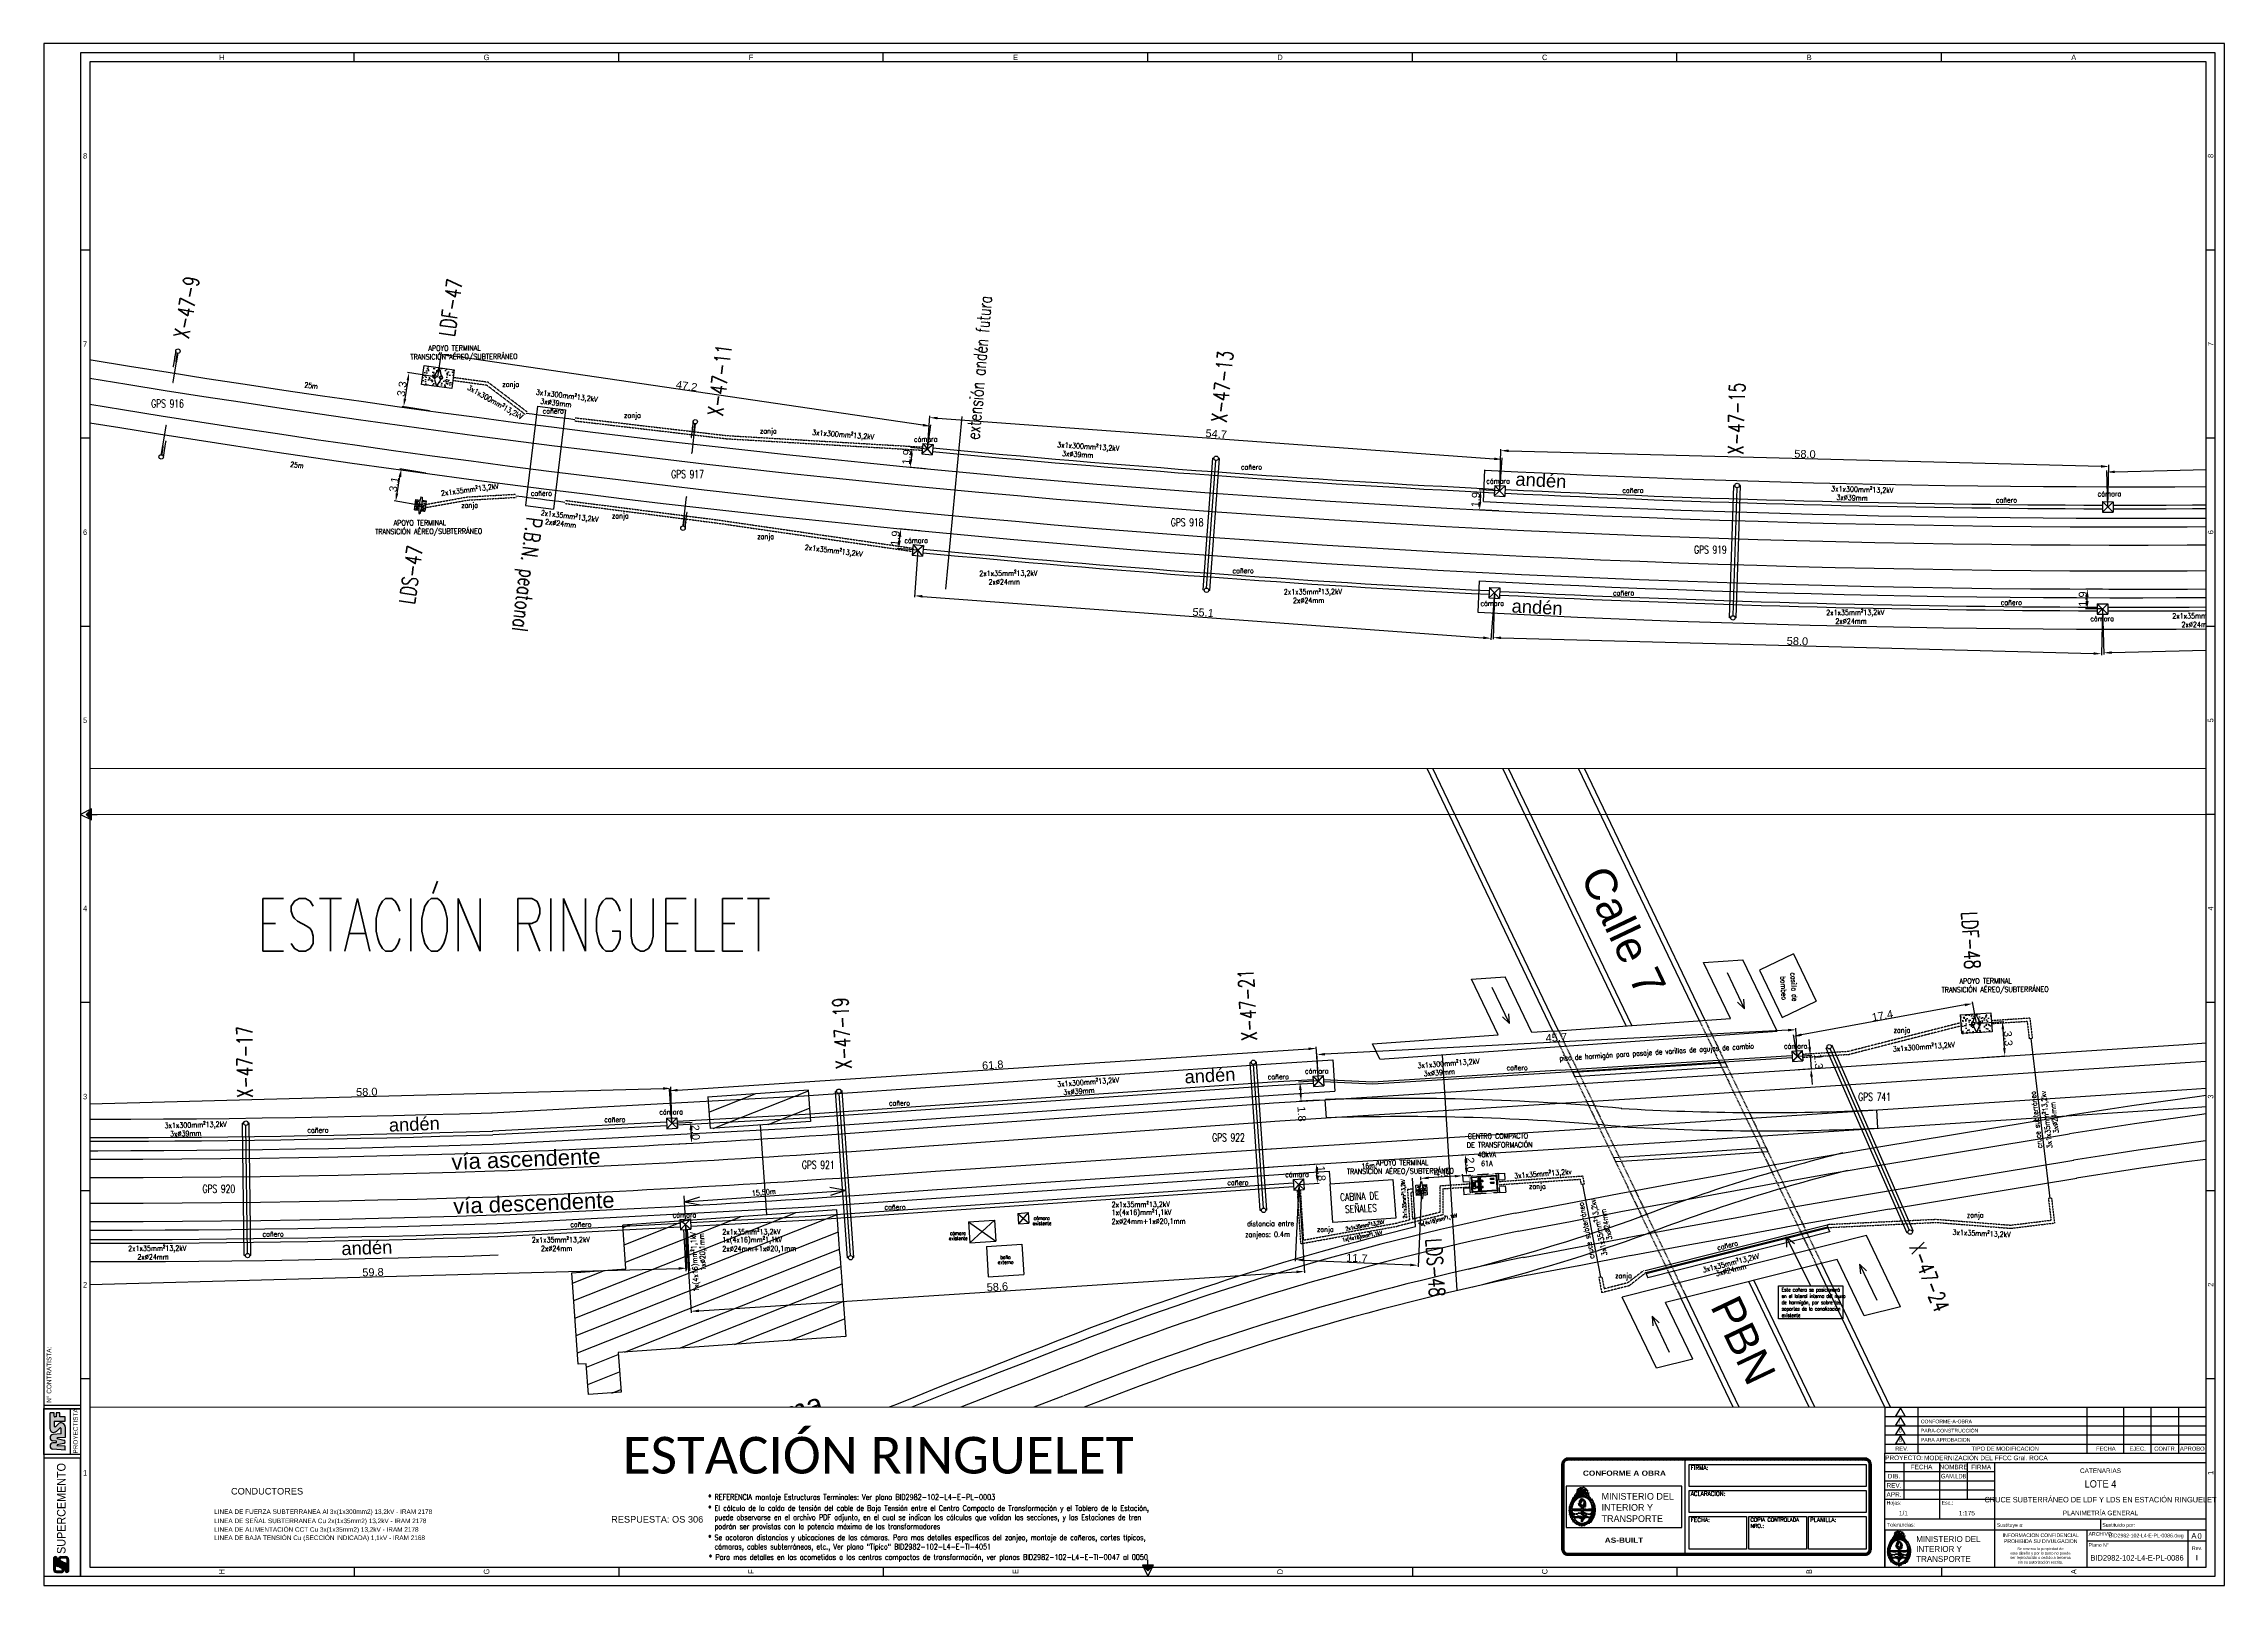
# Paper-space layout 'Layout1' of a CAD drawing. Header units: millimetres. Extents: x -102 to 1086, y 260 to 1100.
# The model-space entities are those that its viewports show. They can reach past a viewport. Long polylines and large blocks are cut down to what shows.
import ezdxf
from ezdxf.enums import TextEntityAlignment as Align

# ---------------------------------------------------------------- set-up
doc = ezdxf.new("R2010")
doc.units = ezdxf.units.MM
doc.linetypes.add('HIDDEN2', pattern=[4.7625, 3.175, -1.5875])
for name, color, linetype in [('0_FORMATO', 7, 'Continuous'), ('C142', 142, 'Continuous'), ('E4_ESQUEMAS', 2, 'Continuous'), ('LINEA_02', 8, 'Continuous'), ('M_DIM', 1, 'Continuous'), ('postes catenaria', 4, 'Continuous'), ('TEXT-02', 7, 'Continuous'), ('TEXTO', 7, 'Continuous'), ('textos', 7, 'Continuous'), ('Textos catenaria', 7, 'Continuous'), ('Unknown_Line_Type', 7, 'Continuous'), ('vías', 8, 'Continuous')]:
    doc.layers.add(name, color=color, linetype=linetype)
doc.styles.add('ARIAL', font='arial.ttf', dxfattribs={"width": 0.8})
doc.styles.add('progresivas', font='calibri.ttf')
doc.styles.add('ROMAN_SIMPLEX', font='ROMANS')
doc.styles.add('ROMANS', font='arial.ttf', dxfattribs={"width": 0.7})
doc.styles.add('SANS', font='sanss___.ttf')
doc.styles.add('SANSSERIF', font='SAS_____.PFB', dxfattribs={"height": 0.4})
doc.styles.add('SIMPLEX', font='simplex.shx', dxfattribs={"width": 0.75})
doc.styles.add('STYLE1', font='arial.ttf')
doc.styles.add('TEXTO_SELLO', font='')
doc.styles.get('TEXTO_SELLO').set_extended_font_data('Arial Black', bold=True)
doc.linetypes.add('GAS_LINE', pattern='A,12.7,-5.08,["GAS",Standard,S=2.54,R=0,X=-2.54,Y=-1.27],-6.35', length=24.13)
doc.dimstyles.new('COTA-100', dxfattribs={"dimscale": 1.5, "dimtxt": 0.5, "dimasz": 0.5, "dimexe": 0.1, "dimexo": 0, "dimgap": 0.03, "dimtad": 1, "dimdec": 1, "dimzin": 0, "dimdsep": 46, "dimtxsty": 'SANS', "dimcen": 0.1, "dimclrd": 256, "dimclre": 256, "dimclrt": 256, "dimazin": 0, "dimtm": 1e-09, "dimtfac": 0.714286, "dimtdec": 1, "dimtmove": 2, "dimatfit": 2, "dimfxl": 0, "dimtolj": 1, "dimtzin": 0, "dimarcsym": 0})
pattern_1 = [(50, (-2624.04677, -773.78864), (0.45546167, -0.039847714), [0.047625, -0.523875]), (355, (-2624.04677, -773.78864), (-0.088107065, 0.47764161), [0.0381, -0.4191]), (100.451, (-2624.0088, -773.79196), (0.367356254, 0.43779172), [0.040475, -0.445225]), (46.1842, (-2624.04677, -773.66164), (0.6776976, -0.10510582), [0.0714375, -0.7858125]), (96.6356, (-2623.9903, -773.6704), (0.59351059, 0.61856389), [0.0607125, -0.6678375]), (351.184, (-2624.0468, -773.66164), (0.59351151, 0.6185628), [0.05715, -0.62865]), (21, (-2623.98327, -773.6934), (0.3790372, -0.255663796), [0.047625, -0.523875]), (326, (-2623.98327, -773.6934), (0.15450507, 0.460469915), [0.0381, -0.4191]), (71.4514, (-2623.9517, -773.7147), (0.53354123, 0.204807144), [0.040475, -0.445225]), (37.5, (-2624.04677, -773.78864), (0.007721508, 0.211387597), [0, -0.41402, 0, -0.42545, 0, -0.4206875]), (7.5, (-2624.04677, -773.78864), (0.167049156, 0.250451437), [0, -0.24257, 0, -0.404495, 0, -0.1603375]), (327.5, (-2624.18837, -773.78864), (0.338976488, -0.01432186), [0, -0.15875, 0, -0.4953, 0, -0.657225]), (317.5, (-2624.25187, -773.78864), (0.370322953, 0.063566228), [0, -0.206375, 0, -0.32893, 0, -0.466725])]

# ---------------------------------------------------------------- blocks, each defined once
blk = doc.blocks.new('ROTULO_CARATULA')
at = {"layer": '0_FORMATO', "color": 255}
for p, q in [((0, 0), (0, 62)), ((0, 52), (60, 52)), ((10.6, 37), (10.6, 57)), ((30, 37), (30, 57)), ((45, 37), (45, 57)), ((60, 0), (60, 57)), ((0, 47), (60, 47)), ((0, 42), (60, 42)), ((0, 37), (60, 37)), ((30, 26), (30, 37)), ((175, 26), (0, 26)), ((117.5, 26), (117.5, 20)), ((175, 20), (0, 20)), ((0, 19.4), (0, 0)), ((60, 0), (60, 19.2)), ((110, 20), (110, 0)), ((175, 14), (110, 14)), ((165, 20), (165, 0)), ((0, 0), (175, 0))]:
    blk.add_line(p, q, dxfattribs=at)
at = {"layer": '0_FORMATO', "color": 7}
for p, q in [((0, 62), (175, 62)), ((0, 57), (175, 57))]:
    blk.add_line(p, q, dxfattribs=at)
at = {"layer": '0_FORMATO', "color": 253}
for p, q in [((0, 19.9), (0, 17.7)), ((2.2, 11.9), (2.3, 12.2)), ((2.2, 11.7), (2.2, 11.9)), ((2.3, 12.2), (2.4, 12.4)), ((2.4, 12.4), (2.5, 12.6)), ((2.5, 12.6), (2.6, 12.8)), ((2.6, 12.8), (2.7, 13.1)), ((2.7, 13.1), (2.8, 13.3)), ((2.8, 13.3), (3, 13.5)), ((3, 13.5), (3.1, 13.8)), ((3.1, 13.8), (3.2, 14)), ((3.2, 14), (3.3, 14.2)), ((3.3, 14.2), (3.4, 14.4)), ((3.4, 14.4), (3.6, 14.6)), ((3.6, 14.6), (3.7, 14.9)), ((3.7, 14.9), (3.8, 15.1)), ((3.8, 15.1), (4, 15.3)), ((4, 15.3), (4.1, 15.5)), ((4.1, 15.5), (4.3, 15.7)), ((4.3, 15.7), (4.4, 16)), ((4.4, 16), (4.6, 16.2)), ((4.6, 16.2), (4.7, 16.4)), ((4.7, 16.4), (4.9, 16.6)), ((4.9, 16.6), (5, 16.8)), ((5, 16.8), (5.2, 17)), ((5.2, 18.2), (6, 19.1)), ((5.4, 18), (5.2, 18.2)), ((5.2, 17.4), (5.4, 17.7)), ((5.2, 17), (5.3, 17.2)), ((5.3, 17.2), (5.5, 17.4)), ((5.5, 17.9), (5.4, 18)), ((5.4, 17.7), (5.5, 17.8)), ((5.5, 17.8), (5.5, 17.9)), ((6, 19.1), (6.3, 19)), ((6.3, 19), (6.4, 19.1)), ((6.4, 19.1), (6.6, 19.3)), ((6.6, 19.3), (7.4, 18.8)), ((7.4, 18.8), (7.7, 19.3)), ((7.7, 19.3), (7.9, 18.8)), ((7.9, 18.8), (8.2, 19.6)), ((8.2, 19.6), (9.6, 19.1)), ((9.6, 19.1), (9.3, 18.2)), ((9.3, 18.2), (10.4, 18.2)), ((10.4, 18.2), (10.1, 16.6)), ((10.1, 16.6), (10.4, 16.7)), ((10.4, 16.7), (10.7, 16.8)), ((10.7, 16.8), (10.9, 16.9)), ((10.8, 16.6), (10.7, 16.4)), ((10.7, 16.4), (10.7, 16.2)), ((10.7, 16.2), (10.8, 16)), ((11, 17), (10.8, 16.8)), ((10.8, 16.8), (10.8, 16.6)), ((10.8, 16), (10.8, 15.8)), ((10.8, 15.8), (10.9, 15.6)), ((10.9, 15.6), (11, 15.4)), ((11, 15.4), (11.2, 15.2)), ((11.2, 15.2), (11.3, 14.9)), ((11.3, 14.9), (11.5, 14.7)), ((11.5, 14.7), (11.6, 14.5)), ((11.6, 14.5), (11.8, 14.2)), ((11.8, 14.2), (12, 14)), ((12, 14), (12.2, 13.8)), ((12.2, 13.8), (12.3, 13.6)), ((12.3, 13.6), (12.5, 13.4)), ((12.5, 13.4), (12.7, 13.2)), ((12.7, 13.2), (12.8, 13)), ((12.8, 13), (12.9, 12.8)), ((12.9, 12.8), (13, 12.6)), ((13, 12.6), (13.1, 12.5)), ((13.1, 12.5), (13.2, 12.3)), ((13.2, 12.3), (13.3, 12.1)), ((13.3, 12.1), (13.4, 11.9)), ((1.6, 9.3), (1.7, 9.6)), ((1.6, 9.1), (1.6, 9.3)), ((1.6, 8.8), (1.6, 9.1)), ((1.6, 8.6), (1.6, 8.8)), ((1.6, 8.3), (1.6, 8.6)), ((1.6, 8.1), (1.6, 8.3)), ((1.6, 7.8), (1.6, 8.1)), ((1.6, 7.6), (1.6, 7.8)), ((1.7, 7.3), (1.6, 7.6)), ((1.7, 10), (1.8, 10.3)), ((1.7, 9.8), (1.7, 10)), ((1.7, 9.6), (1.7, 9.8)), ((1.7, 7.1), (1.7, 7.3)), ((1.8, 6.8), (1.7, 7.1)), ((1.8, 10.5), (1.9, 10.8)), ((1.8, 10.3), (1.8, 10.5)), ((1.8, 6.6), (1.8, 6.8)), ((1.9, 6.3), (1.8, 6.6)), ((1.9, 11), (2, 11.2)), ((1.9, 10.8), (1.9, 11)), ((1.9, 6.1), (1.9, 6.3)), ((2, 5.8), (1.9, 6.1)), ((2, 11.2), (2.1, 11.5)), ((2.1, 5.6), (2, 5.8)), ((2.1, 11.5), (2.2, 11.7)), ((2.2, 5.3), (2.1, 5.6)), ((2.3, 5.1), (2.2, 5.3)), ((2.4, 4.8), (2.3, 5.1)), ((2.6, 4.5), (2.4, 4.8)), ((2.7, 4.3), (2.6, 4.5)), ((2.8, 4.1), (2.7, 4.3)), ((3, 3.8), (2.8, 4.1)), ((3.1, 3.6), (3, 3.8)), ((3.3, 3.4), (3.1, 3.6)), ((3.4, 3.2), (3.3, 3.4)), ((3.6, 3), (3.4, 3.2)), ((3.8, 2.8), (3.6, 3)), ((4, 2.6), (3.8, 2.8)), ((4.2, 2.4), (4, 2.6)), ((4.4, 2.2), (4.2, 2.4)), ((4.7, 2), (4.4, 2.2)), ((4.9, 1.9), (4.7, 2)), ((5.1, 1.7), (4.9, 1.9)), ((5.4, 1.6), (5.1, 1.7)), ((5.6, 1.5), (5.4, 1.6)), ((8.5, 1.8), (5.5, 2.1)), ((5.5, 2.1), (6.8, 1.3)), ((5.8, 1.4), (5.6, 1.5)), ((6.1, 1.3), (5.8, 1.4)), ((6.3, 1.3), (6.1, 1.3)), ((6.6, 1.3), (6.3, 1.3)), ((6.8, 1.3), (6.6, 1.3)), ((6.8, 1.3), (8.5, 1.8)), ((7.1, 1.3), (6.8, 1.3)), ((7.3, 1.2), (7.1, 1.3)), ((7.5, 1), (7.3, 1.2)), ((7.5, 0.8), (7.5, 1)), ((7.7, 0.5), (7.5, 0.8)), ((8.2, 1.3), (7.7, 0.5)), ((9.6, 1.6), (8.2, 1.3)), ((10.4, 2.6), (8.8, 1.8)), ((8.8, 1.8), (9.6, 1.6)), ((10.1, 1.8), (10.4, 2.6)), ((10.4, 1.9), (10.1, 1.8)), ((10.6, 2), (10.4, 1.9)), ((10.8, 2.1), (10.6, 2)), ((11, 2.3), (10.8, 2.1)), ((11.2, 2.4), (11, 2.3)), ((11.4, 2.5), (11.2, 2.4)), ((11.6, 2.7), (11.4, 2.5)), ((11.8, 2.9), (11.6, 2.7)), ((12, 3), (11.8, 2.9)), ((12.1, 3.2), (12, 3)), ((12.3, 3.4), (12.1, 3.2)), ((12.4, 3.6), (12.3, 3.4)), ((12.6, 3.8), (12.4, 3.6)), ((12.7, 4), (12.6, 3.8)), ((12.8, 4.2), (12.7, 4)), ((13, 4.4), (12.8, 4.2)), ((13.1, 4.6), (13, 4.4)), ((13.2, 4.8), (13.1, 4.6)), ((13.3, 5), (13.2, 4.8)), ((13.4, 5.3), (13.3, 5)), ((13.4, 11.9), (13.5, 11.6)), ((13.5, 5.5), (13.4, 5.3)), ((13.5, 11.6), (13.6, 11.4)), ((13.6, 5.7), (13.5, 5.5)), ((13.6, 11.4), (13.7, 11.2)), ((13.7, 6.2), (13.6, 6)), ((13.6, 6), (13.6, 5.7)), ((13.7, 11.2), (13.7, 10.9)), ((13.7, 10.9), (13.8, 10.7)), ((13.8, 6.4), (13.7, 6.2)), ((13.8, 10.7), (13.8, 10.5)), ((13.8, 10.5), (13.9, 10.2)), ((13.9, 6.9), (13.8, 6.7)), ((13.8, 6.7), (13.8, 6.4)), ((13.9, 10.2), (13.9, 10)), ((13.9, 10), (14, 9.7)), ((14, 7.7), (13.9, 7.4)), ((13.9, 7.4), (13.9, 7.2)), ((13.9, 7.2), (13.9, 6.9)), ((14, 9.7), (14, 9.5)), ((14, 9.5), (14, 9.2)), ((14, 9.2), (14, 9)), ((14, 9), (14, 8.7)), ((14, 8.7), (14, 8.5)), ((14, 8.5), (14, 8.2)), ((14, 8.2), (14, 7.9)), ((14, 7.9), (14, 7.7))]:
    blk.add_line(p, q, dxfattribs=at)
at = {"layer": '0_FORMATO'}
blk.add_line((60, 19.2), (60, 21.6), dxfattribs=at)
at = {"layer": '0_FORMATO', "color": 253}
for points in [[(0, 19.9), (0, 19.9)], [(2.2, 12.2), (2.2, 11.9), (2.2, 11.6), (2.2, 11.4), (2.3, 11.2), (2.5, 11.1), (2.7, 10.9), (2.5, 11.4), (3.3, 11.1), (2.2, 12.2)], [(3.3, 14.4), (3.1, 14.1), (3, 13.9), (2.8, 13.6), (2.7, 13.4), (2.6, 13.1), (2.6, 12.8), (2.5, 12.6), (2.5, 12.3), (2.5, 12), (2.6, 12.2), (2.7, 12.4), (2.9, 12.6), (3, 12.9), (3.1, 13.1), (3.2, 13.4), (3.3, 13.7), (3.3, 13.9), (3.3, 14.2), (3.3, 14.4)], [(2.7, 8.9), (7.4, 8.9), (7.4, 10), (7.2, 10.1), (7.1, 10.3), (6.9, 10.4), (6.8, 10.6), (6.7, 10.8), (6.6, 11), (6.5, 11.2), (6.5, 11.4), (6.4, 11.7), (6.4, 11.9), (6.4, 12.1), (6.4, 12.4), (6.4, 12.6), (6.5, 12.8), (6.6, 13), (6.6, 13.2), (6.8, 13.3), (6.9, 13.5), (7.1, 13.6), (7.2, 13.7), (7.4, 13.8), (7.7, 13.8), (7.9, 13.8), (8.1, 13.7), (8.3, 13.7), (8.5, 13.6), (8.6, 13.4), (8.8, 13.3), (8.9, 13.2), (9, 13), (9.1, 12.8), (9.2, 12.6), (9.3, 12.4), (9.3, 12.2), (9.4, 12), (9.4, 11.8), (9.4, 11.6), (9.3, 11.4), (9.3, 11.2), (9.2, 11), (9.1, 10.8), (9, 10.6), (8.9, 10.5), (8.8, 10.3), (8.6, 10.2), (8.4, 10.1), (8.2, 10), (8.2, 8.9), (12.6, 8.9), (12.6, 9.2), (12.6, 9.5), (12.6, 9.7), (12.5, 10), (12.5, 10.2), (12.5, 10.4), (12.4, 10.7), (12.4, 10.9), (12.3, 11.1), (12.3, 11.3), (12.2, 11.5), (12.1, 11.7), (12, 11.9), (12, 12.1), (11.9, 12.3), (11.8, 12.4), (11.7, 12.6), (11.6, 12.8), (11.5, 12.9), (11.4, 13.1), (11.3, 13.2), (11.2, 13.3), (11.1, 13.5), (10.9, 13.6), (10.8, 13.7), (10.7, 13.8), (10.6, 13.9), (10.4, 14), (10.3, 14.1), (10.1, 14.2), (10, 14.3), (9.9, 14.4), (9.7, 14.4), (9.6, 14.5), (9.4, 14.6), (9.3, 14.6), (9.1, 14.7), (9, 14.7), (8.8, 14.7), (8.7, 14.8), (8.5, 14.8), (8.3, 14.8), (8.2, 14.8), (8, 14.8), (7.9, 14.8), (7.7, 14.8), (7.6, 14.8), (7.4, 14.8), (7.2, 14.8), (7.1, 14.7), (6.9, 14.7), (6.8, 14.7), (6.6, 14.6), (6.5, 14.6), (6.3, 14.5), (6.2, 14.5), (6, 14.4), (5.9, 14.3), (5.7, 14.2), (5.6, 14.1), (5.4, 14.1), (5.3, 14), (5.1, 13.9), (5, 13.7), (4.9, 13.6), (4.7, 13.5), (4.6, 13.4), (4.5, 13.3), (4.3, 13.1), (4.2, 13), (4.1, 12.8), (4, 12.7), (3.9, 12.5), (3.8, 12.3), (3.7, 12.2), (3.6, 12), (3.5, 11.8), (3.4, 11.6), (3.3, 11.4), (3.2, 11.2), (3.2, 11), (3.1, 10.8), (3, 10.6), (3, 10.4), (2.9, 10.2), (2.9, 9.9), (2.8, 9.7), (2.8, 9.4), (2.8, 9.2), (2.7, 8.9)], [(2.7, 12.2), (3.3, 11.7), (3.3, 12.2), (2.7, 12.2)], [(3, 13.6), (2.9, 13.2), (2.9, 13), (2.9, 12.7), (3.1, 12.5), (3.3, 12.2), (3.2, 12.5), (3.3, 12.7), (3.6, 12.8), (3, 13.6)], [(3.3, 13.3), (3.3, 13), (3.3, 12.9), (3, 12.8), (3.3, 12), (3.5, 12.2), (3.6, 12.5), (3.6, 12.7), (3.6, 12.9), (3.5, 13.1), (3.3, 13.3)], [(3.8, 14.1), (3.8, 13.8), (3.8, 13.7), (3.6, 13.6), (3.3, 13.6), (4.1, 13), (4.7, 14.1), (3.8, 14.1)], [(3.6, 14.7), (3.8, 14.4), (3.6, 14.7)], [(3.8, 15), (3.8, 14.6), (3.7, 14.3), (3.8, 14.1), (3.9, 13.8), (4.1, 13.6), (4.1, 13.9), (4.2, 14.1), (4.3, 14.1), (4.7, 14.1), (4.4, 15), (3.8, 15)], [(4.4, 15.5), (4.7, 13.9), (5.5, 14.7), (4.4, 15.5)], [(4.7, 15.8), (4.7, 14.7), (5.7, 15), (5.5, 15.8), (4.7, 15.8)], [(6.3, 18.8), (5.5, 17.2), (4.9, 17.2), (4.9, 15.5), (5.2, 15.5), (5.4, 15.4), (5.5, 15.3), (5.4, 15.1), (5.2, 15), (5.4, 14.9), (5.7, 14.9), (5.9, 14.9), (6.2, 14.9), (6.5, 14.9), (6.8, 15), (7.1, 15), (7.4, 15.1), (7.7, 15.2), (7.9, 15.3), (8.2, 15.4), (8.4, 15.5), (8.6, 15.6), (8.8, 15.8), (5.7, 15.2), (6.3, 18.8)], [(6, 19.1), (5.2, 18.2), (5.5, 18.2), (5.8, 18.2), (5.9, 18.3), (6, 18.5), (6.1, 18.8), (6, 19.1)], [(5.7, 17.4), (5.5, 16.1), (5.7, 16.3), (5.8, 16.5), (5.9, 16.7), (5.9, 16.9), (5.9, 17.1), (5.7, 17.4)], [(5.7, 16.1), (5.7, 15.2), (6.3, 15.2), (6.3, 16.1), (5.7, 16.1)], [(6.6, 18.2), (6, 16.9), (6.2, 17.1), (6.4, 17.4), (6.5, 17.6), (6.6, 17.9), (6.6, 18.2)], [(6, 16.3), (6.8, 16.3), (6.6, 17.4), (7.7, 17.4), (7.4, 16.6), (8.2, 16.6), (7.9, 17.4), (8.8, 17.4), (8.8, 17), (8.8, 16.8), (9, 16.6), (9.3, 16.3), (9.3, 16.6), (9.2, 16.9), (9.1, 17.1), (9, 17.3), (8.9, 17.5), (8.8, 17.6), (8.6, 17.8), (8.5, 17.9), (8.3, 18), (8.2, 18), (8, 18.1), (7.9, 18.1), (7.7, 18.1), (7.5, 18), (7.4, 18), (7.2, 17.9), (7.1, 17.8), (6.9, 17.7), (6.7, 17.5), (6.6, 17.4), (6.5, 17.2), (6.3, 17), (6.2, 16.8), (6.1, 16.6), (6, 16.3)], [(6, 16.3), (6, 15.5), (6.6, 16.1), (7.4, 15.8), (7.1, 16), (6.9, 16.2), (6.7, 16.3), (6.4, 16.3), (6, 16.3)], [(6.8, 13.3), (7.7, 13), (6.3, 11.1), (9, 10.9), (8.2, 11.1), (9, 11.4), (9, 11.7), (8.9, 12), (8.8, 12.2), (8.8, 12.5), (8.7, 12.7), (8.6, 12.9), (8.4, 13.1), (8.3, 13.2), (8.1, 13.3), (7.9, 13.4), (7.7, 13.4), (7.5, 13.4), (7.2, 13.4), (6.8, 13.3)], [(6.6, 12.5), (6.3, 11.7), (6.6, 12.5)], [(6.5, 15.1), (6.7, 15.1), (6.5, 15.1)], [(8.2, 19.6), (8.1, 19.3), (7.9, 19.1), (7.8, 19.1), (7.6, 19.2), (7.4, 19.3), (6.6, 19.3), (6.7, 19.1), (6.8, 18.9), (7, 18.7), (7.1, 18.6), (7.3, 18.5), (7.5, 18.4), (7.7, 18.4), (7.9, 18.4), (8.2, 18.4), (8.4, 18.4), (8.6, 18.5), (8.9, 18.6), (9.1, 18.6), (9.3, 18.7), (9.6, 18.8), (8.2, 19.6)], [(6.6, 17.4), (6.7, 17.1), (6.8, 16.9), (7, 16.7), (7.1, 16.6), (7.4, 16.5), (7.6, 16.4), (7.9, 16.3), (7.7, 17.4), (6.6, 17.4)], [(6.6, 16.1), (6.6, 15.5), (7.1, 15.5), (6.6, 16.1)], [(6.8, 13.9), (6.6, 12.8), (7.4, 13.9), (6.8, 13.9)], [(6.8, 17.4), (6.8, 16.9), (7.4, 16.9), (7.4, 17.4), (6.8, 17.4)], [(6.8, 12.2), (7.7, 13), (7.3, 13), (7.1, 12.9), (7, 12.8), (6.9, 12.5), (6.8, 12.2)], [(6.9, 18.3), (7, 18.2), (6.9, 18.3)], [(7.4, 15.5), (8.8, 15.8), (8.8, 15), (9, 15.1), (9.3, 15.1), (9.5, 15.2), (9.7, 15.2), (9.9, 15.2), (10.1, 15.2), (10.1, 15.1), (10.2, 14.9), (10.1, 14.7), (10.9, 15), (10.9, 15.5), (10.8, 15.6), (10.6, 15.6), (10.4, 15.7), (10.1, 15.8), (9.9, 15.9), (9.7, 16), (9.5, 16.1), (9.2, 16.2), (9, 16.2), (8.8, 16.3), (8.6, 16.3), (8.4, 16.3), (8.2, 16.3), (8, 16.3), (7.9, 16.2), (7.7, 16.1), (7.6, 15.9), (7.5, 15.8), (7.4, 15.5)], [(7.4, 14.1), (8.2, 13.9), (7.4, 14.1)], [(7.6, 13.8), (7.8, 13.7), (7.6, 13.8)], [(7.7, 16.1), (7.9, 15.8), (7.7, 16.1)], [(7.8, 19.2), (7.8, 19), (7.8, 19.2)], [(7.9, 17.4), (7.9, 16.9), (8.8, 16.9), (8.8, 17.4), (7.9, 17.4)], [(7.9, 13.9), (8.8, 13.3), (7.9, 13.9)], [(8.2, 16.9), (9, 16.3), (8.2, 16.9)], [(8.5, 18.5), (8.5, 18), (9, 18), (8.5, 18.5)], [(8.8, 18), (9.9, 16.3), (9.8, 16.6), (9.6, 16.9), (9.5, 17.2), (9.4, 17.4), (9.2, 17.6), (9, 17.8), (8.8, 18)], [(8.8, 13.3), (8.8, 12), (8.8, 13.3)], [(9, 18.8), (9.3, 15.8), (10.7, 15.5), (10.7, 16.6), (10.1, 16.6), (10.4, 18.2), (9, 18.8)], [(9, 15.2), (10.4, 15), (9, 15.2)], [(9, 12.5), (9.3, 10.3), (9.4, 10.6), (9.5, 10.9), (9.5, 11.2), (9.5, 11.4), (9.4, 11.7), (9.3, 12), (9.2, 12.2), (9, 12.5)], [(9.1, 12.9), (9.2, 12.7), (9.1, 12.9)], [(9.7, 17.2), (9.8, 17.1), (9.7, 17.2)], [(10.1, 14.7), (11.5, 13), (12, 13.6), (12.9, 13), (12.6, 13.9), (11.2, 13.6), (11.2, 13.9), (11.1, 14.2), (10.9, 14.3), (10.7, 14.5), (10.5, 14.6), (10.1, 14.7)], [(10.7, 15), (12, 13.6), (12, 13.9), (11.9, 14.2), (11.8, 14.5), (11.7, 14.6), (11.5, 14.8), (11.3, 14.9), (11, 14.9), (10.7, 15)], [(11.4, 13.8), (11.6, 13.7), (11.4, 13.8)], [(12, 13.6), (11.9, 13.3), (11.8, 13), (11.8, 12.8), (11.9, 12.6), (12, 12.5), (12.3, 12.3), (12.6, 12.2), (12, 11.7), (12.3, 10.9), (13.4, 10.9), (13.1, 13), (12, 13.6)], [(12.2, 12.1), (12.4, 12), (12.2, 12.1)], [(13.1, 12.2), (13.1, 12), (13.1, 11.8), (13.1, 11.5), (13, 11.3), (12.9, 11.1), (12.9, 10.8), (12.9, 10.6), (12.8, 10.4), (12.9, 10.2), (12.9, 10.1), (13, 9.9), (13.2, 9.8), (13.4, 9.8), (12.9, 10.3), (14, 10.3), (13.1, 12.2)], [(12.9, 12.5), (13.1, 12.2), (12.9, 12.5)], [(1.4, 10.3), (1.4, 8.1), (1.6, 8.9), (2.5, 9.2), (2.3, 9.4), (2.2, 9.5), (2.1, 9.6), (2.1, 9.6), (2.2, 9.7), (2.5, 9.8), (1.4, 10.3)], [(6, 11.7), (6.1, 11.4), (6.2, 11.1), (6.3, 10.9), (6.4, 10.7), (6.6, 10.6), (6.8, 10.5), (7.1, 10.4), (7.4, 10.3), (7.4, 8.9), (2.7, 8.9), (2.8, 9.2), (2.8, 9.5), (2.8, 9.7), (2.8, 10), (2.9, 10.3), (2.9, 10.5), (2.8, 10.8), (2.7, 11), (2.6, 11.2), (2.5, 11.4), (2.7, 10.9), (1.9, 11.1), (1.6, 10), (2.2, 10.6), (1.9, 9.2), (2.5, 7.6), (2.7, 8.7), (7.4, 8.7), (7.4, 6.8), (7.9, 8.7), (8.2, 8.7), (8.5, 8.7), (8.7, 8.7), (9, 8.7), (9.3, 8.7), (9.5, 8.7), (9.8, 8.7), (10.1, 8.7), (10.3, 8.7), (10.6, 8.7), (10.9, 8.7), (11.1, 8.7), (11.4, 8.7), (11.6, 8.6), (11.9, 8.6), (12.1, 8.5), (12.4, 8.4), (12.6, 8.3), (12.8, 8.2), (13.1, 8.1), (13.3, 7.9), (13.5, 7.8), (13.7, 7.6), (12.6, 7.8), (12, 4.8), (10.7, 5.1), (11.5, 4.6), (10.1, 2.6), (11.2, 2.6), (12.6, 5.9), (13.7, 5.7), (12.9, 6.2), (12.9, 7.3), (13.7, 6.5), (14, 10.3), (13.1, 8.4), (13.1, 9.5), (12.9, 9.4), (12.6, 9.3), (12.4, 9.2), (12.1, 9.1), (11.8, 9), (11.6, 9), (11.3, 8.9), (11, 8.9), (10.7, 8.9), (10.5, 8.9), (10.2, 8.9), (9.9, 8.9), (9.6, 8.9), (9.3, 8.9), (9, 8.9), (8.8, 8.9), (8.5, 8.9), (8.2, 8.9), (7.9, 8.9), (8.5, 10.6), (7.1, 11.1), (7.1, 10.8), (7, 10.7), (6.9, 10.6), (6.6, 10.6), (6.3, 10.6), (6, 11.7)], [(1.6, 8.9), (1.7, 8.6), (1.8, 8.3), (1.8, 8.1), (2, 7.9), (2.2, 7.7), (2.5, 7.6), (1.9, 8.1), (2.5, 8.9), (1.6, 8.9)], [(1.6, 7.8), (1.6, 6.5), (1.9, 7.3), (2.5, 6.8), (2.5, 7.1), (2.5, 7.3), (2.3, 7.5), (2.2, 7.6), (1.9, 7.7), (1.6, 7.8)], [(1.9, 7.3), (1.6, 6.2), (2.7, 6.2), (1.9, 7.3)], [(1.9, 10.6), (1.9, 10), (2.5, 10), (1.9, 10.6)], [(2.7, 6.8), (1.9, 5.7), (3, 5.4), (2.7, 6.8)], [(1.9, 5.1), (3.3, 4.8), (3, 5.9), (1.9, 5.1)], [(2, 11.8), (2.1, 11.6), (2, 11.8)], [(2.1, 9.7), (2.3, 9.6), (2.1, 9.7)], [(2.1, 8.3), (2.3, 8.2), (2.1, 8.3)], [(2.3, 5.2), (2.4, 5), (2.3, 5.2)], [(2.5, 4.3), (4.4, 3.5), (4.4, 4.8), (4.1, 4.9), (3.8, 5), (3.6, 5), (3.3, 4.9), (3.1, 4.8), (2.9, 4.7), (2.7, 4.5), (2.5, 4.3)], [(2.7, 8.7), (3, 8.6), (3.2, 8.5), (3.5, 8.4), (3.8, 8.4), (4, 8.4), (4.3, 8.3), (4.6, 8.3), (4.9, 8.3), (5.2, 8.3), (5.5, 8.3), (5.7, 8.3), (6, 8.3), (6.3, 8.4), (6.6, 8.4), (6.9, 8.4), (7.1, 8.4), (7.4, 8.4), (7.1, 8.5), (6.9, 8.6), (6.6, 8.6), (6.4, 8.7), (6.1, 8.7), (5.8, 8.7), (5.5, 8.7), (5.2, 8.7), (5, 8.7), (4.7, 8.7), (4.4, 8.7), (4.1, 8.7), (3.8, 8.7), (3.5, 8.7), (3.3, 8.7), (3, 8.7), (2.7, 8.7)], [(2.7, 8.4), (2.8, 8.1), (2.8, 7.9), (2.9, 7.6), (3, 7.4), (3.1, 7.3), (3.3, 7.1), (3.4, 7), (3.6, 7), (3.7, 6.9), (3.9, 6.8), (4.1, 6.8), (4.3, 6.8), (4.5, 6.8), (4.7, 6.8), (4.9, 6.8), (5.2, 6.9), (5.4, 6.9), (5.6, 7), (5.8, 7), (6.1, 7.1), (6.3, 7.1), (6.5, 7.2), (6.7, 7.2), (7, 7.2), (7.2, 7.3), (7.4, 7.3), (7.4, 8.4), (2.7, 8.4)], [(2.7, 7.3), (3, 7), (2.7, 7.3)], [(2.7, 7), (3, 6.8), (2.7, 7)], [(2.7, 4.6), (2.9, 4.3), (3, 4), (3.1, 3.9), (3.3, 3.7), (3.5, 3.6), (3.8, 3.5), (3.7, 3.8), (3.6, 4), (3.5, 4.2), (3.3, 4.3), (3.1, 4.5), (2.7, 4.6)], [(2.8, 10.4), (2.9, 10.2), (2.8, 10.4)], [(3, 6.2), (3.1, 6), (3.3, 5.9), (3.4, 5.8), (3.6, 5.7), (3.9, 5.6), (4.1, 5.5), (4.3, 5.4), (4.6, 5.4), (4.9, 5.3), (5.2, 5.3), (5.5, 5.3), (5.8, 5.3), (6.1, 5.2), (6.4, 5.2), (6.7, 5.2), (7, 5.3), (7.3, 5.3), (7.5, 5.3), (7.8, 5.3), (8.1, 5.3), (8.3, 5.3), (8.6, 5.4), (8.8, 5.4), (8.8, 6.2), (9, 6.1), (9.2, 6), (9.4, 5.9), (9.6, 5.8), (9.8, 5.7), (10, 5.6), (10.2, 5.5), (10.4, 5.4), (10.6, 5.3), (10.8, 5.3), (11, 5.3), (11.2, 5.3), (11.4, 5.3), (11.6, 5.4), (11.8, 5.4), (11.9, 5.6), (12.1, 5.7), (12.2, 5.9), (12.3, 6.2), (12.1, 6.2), (11.8, 6.3), (11.5, 6.3), (11.3, 6.4), (11, 6.4), (10.8, 6.5), (10.5, 6.5), (10.2, 6.6), (10, 6.7), (9.7, 6.7), (9.5, 6.8), (9.2, 6.8), (8.9, 6.8), (8.7, 6.9), (8.4, 6.9), (8.2, 6.9), (7.9, 6.9), (7.6, 6.8), (7.4, 6.8), (8.8, 6.5), (8.4, 6.4), (8.1, 6.4), (7.9, 6.4), (7.7, 6.4), (7.5, 6.6), (7.3, 6.8), (7.1, 7), (3, 6.2)], [(3, 6.2), (4.1, 6.5), (3.8, 6.6), (3.5, 6.6), (3.3, 6.5), (3, 6.2)], [(3, 3.7), (3.3, 2.9), (4.1, 3.2), (3, 3.7)], [(3.3, 5.4), (3.6, 5.1), (3.3, 5.4)], [(3.6, 3.2), (3.8, 2.9), (3.9, 2.7), (4.1, 2.6), (4.4, 2.5), (4.6, 2.4), (4.9, 2.4), (5.2, 2.4), (4.7, 3.5), (3.6, 3.2)], [(3.6, 2.9), (3.8, 2.6), (3.6, 2.9)], [(7.4, 2.9), (7.4, 4.6), (3.8, 4.8), (3.9, 4.6), (4.1, 4.4), (4.2, 4.2), (4.3, 4), (4.5, 3.8), (4.6, 3.6), (4.8, 3.4), (5, 3.3), (5.1, 3.1), (5.3, 3), (5.5, 2.9), (5.7, 2.8), (5.9, 2.7), (6.1, 2.6), (6.3, 2.5), (6.5, 2.4), (6.7, 2.3), (6.9, 2.3), (7.1, 2.3), (7.3, 2.2), (7.5, 2.2), (7.7, 2.2), (7.9, 2.2), (8.1, 2.2), (8.3, 2.2), (8.5, 2.3), (8.7, 2.3), (8.9, 2.4), (9.1, 2.4), (9.3, 2.5), (9.5, 2.6), (9.7, 2.7), (9.9, 2.8), (10.1, 2.9), (10.3, 3.1), (10.5, 3.2), (10.6, 3.4), (10.8, 3.5), (10.9, 3.7), (11.1, 3.9), (11.2, 4.1), (11.4, 4.3), (11.5, 4.6), (11.2, 4.7), (10.9, 4.8), (10.6, 4.9), (10.3, 4.9), (10.1, 4.9), (9.9, 4.9), (9.7, 4.9), (9.5, 4.8), (9.4, 4.8), (9.2, 4.7), (9, 4.6), (8.9, 4.5), (8.8, 4.4), (8.6, 4.2), (8.5, 4.1), (8.3, 3.9), (8.1, 3.7), (8, 3.5), (7.8, 3.3), (7.6, 3.1), (7.4, 2.9)], [(4.1, 6.8), (5.5, 6.5), (4.1, 6.8)], [(4.1, 4), (4.4, 3.7), (4.1, 4)], [(4.9, 2.9), (4.9, 2.6), (4.8, 2.5), (4.7, 2.4), (4.4, 2.4), (4.1, 2.4), (5.2, 1.8), (6.8, 1.8), (4.9, 2.9)], [(4.4, 3.7), (5.2, 2.9), (4.4, 3.7)], [(4.5, 5.2), (4.6, 5), (4.5, 5.2)], [(4.8, 5.3), (5, 5.2), (4.8, 5.3)], [(5.2, 5.1), (6.6, 5.4), (6.3, 5.5), (6, 5.6), (5.8, 5.6), (5.6, 5.5), (5.4, 5.4), (5.2, 5.1)], [(5.2, 2.9), (5.5, 2.6), (5.2, 2.9)], [(5.2, 2.1), (5.4, 1.8), (5.6, 1.6), (5.8, 1.5), (6, 1.3), (6.3, 1.2), (6.5, 1.1), (6.8, 1), (5.2, 2.1)], [(5.4, 2.3), (5.6, 2.2), (5.4, 2.3)], [(5.6, 6.8), (5.7, 6.7), (5.6, 6.8)], [(5.7, 7), (7.4, 7), (5.7, 7)], [(5.7, 5.4), (6.6, 4.8), (5.7, 5.4)], [(5.7, 2.6), (6, 2.4), (5.7, 2.6)], [(6, 7.3), (6.3, 7), (6, 7.3)], [(6.3, 10.9), (7.4, 10.6), (6.3, 10.9)], [(6.3, 5.4), (6.6, 5.1), (6.3, 5.4)], [(6.3, 4.8), (6.6, 4.6), (6.3, 4.8)], [(6.3, 2.4), (6.6, 2.1), (6.3, 2.4)], [(6.6, 10.9), (7.4, 11.4), (6.6, 10.9)], [(6.6, 10.3), (7.4, 10), (6.6, 10.3)], [(6.6, 5.7), (6.6, 5.1), (7.4, 5.1), (6.6, 5.7)], [(6.6, 4.6), (6.9, 4.6), (7.2, 4.7), (7.4, 4.8), (7.6, 4.9), (7.8, 5.1), (7.9, 5.4), (7.6, 5.3), (7.3, 5.3), (7.1, 5.2), (6.9, 5.1), (6.7, 4.9), (6.6, 4.6)], [(6.8, 4.8), (7.1, 4.6), (6.8, 4.8)], [(6.9, 1.6), (7, 1.5), (6.9, 1.6)], [(7.1, 7), (7.2, 6.7), (7.3, 6.5), (7.4, 6.4), (7.6, 6.3), (7.9, 6.2), (7.1, 7)], [(7.1, 1.8), (7.9, 1.6), (7.4, 0.7), (8.8, 1.8), (7.1, 1.8)], [(7.4, 4.6), (7.4, 3.2), (7.4, 4.6)], [(7.4, 3.2), (7.7, 2.9), (7.4, 3.2)], [(7.6, 1.5), (7.8, 1.4), (7.6, 1.5)], [(7.9, 5.1), (7.7, 3.2), (7.9, 5.1)], [(7.7, 3.2), (7.9, 2.9), (7.7, 3.2)], [(7.8, 0.8), (7.8, 0.6), (7.8, 0.8)], [(8.2, 11.4), (9, 11.1), (7.9, 10.9), (9.3, 10.3), (9.3, 11.4), (8.2, 11.4)], [(7.9, 10.3), (7.9, 8.9), (8.2, 10), (9.3, 10), (7.9, 10.3)], [(7.9, 8.7), (7.9, 8.3), (8, 8), (8, 7.8), (8.1, 7.5), (8.3, 7.3), (8.5, 7), (7.9, 8.7)], [(7.9, 6.8), (7.9, 6.2), (8.5, 6.2), (8.5, 6.8), (7.9, 6.8)], [(7.9, 4.6), (7.9, 3.2), (7.9, 4.6)], [(8.2, 8.7), (8.5, 8.6), (8.7, 8.5), (9, 8.4), (9.2, 8.4), (9.5, 8.4), (9.8, 8.3), (10.1, 8.3), (10.4, 8.3), (10.6, 8.3), (10.9, 8.3), (11.2, 8.3), (11.5, 8.4), (11.8, 8.4), (12.1, 8.4), (12.3, 8.4), (12.6, 8.4), (12.3, 8.5), (12.1, 8.6), (11.8, 8.6), (11.6, 8.7), (11.3, 8.7), (11, 8.7), (10.7, 8.7), (10.4, 8.7), (10.2, 8.7), (9.9, 8.7), (9.6, 8.7), (9.3, 8.7), (9, 8.7), (8.7, 8.7), (8.5, 8.7), (8.2, 8.7)], [(8.2, 8.4), (8.3, 8.2), (8.4, 8), (8.5, 7.9), (8.6, 7.7), (8.7, 7.5), (8.9, 7.4), (9, 7.3), (9.2, 7.1), (9.4, 7), (9.6, 6.9), (9.7, 6.9), (9.9, 6.8), (10.1, 6.7), (10.3, 6.7), (10.5, 6.7), (10.7, 6.6), (10.9, 6.6), (11.1, 6.6), (11.3, 6.7), (11.4, 6.7), (11.6, 6.8), (11.8, 6.9), (11.9, 7), (12.1, 7.1), (12.2, 7.2), (12.3, 7.3), (12.4, 7.5), (12.5, 7.7), (12.5, 7.9), (12.6, 8.1), (12.6, 8.4), (8.2, 8.4)], [(8.2, 5.4), (8.2, 4.6), (8.8, 4.6), (8.8, 5.4), (8.2, 5.4)], [(8.4, 11.9), (8.6, 11.8), (8.4, 11.9)], [(8.5, 7.3), (9.6, 6.8), (8.5, 7.3)], [(8.5, 6.5), (8.8, 6.2), (8.5, 6.5)], [(8.5, 5.9), (8.8, 5.1), (8.5, 5.9)], [(9.3, 5.9), (8.5, 5.1), (8.8, 5.1), (9, 5.1), (9.2, 5.2), (9.3, 5.3), (9.4, 5.4), (9.4, 5.7), (9.3, 5.9)], [(8.8, 1.6), (8.5, 1), (9, 1), (8.8, 1.6)], [(8.7, 2), (8.8, 1.9), (8.7, 2)], [(8.8, 5.9), (9.3, 5.4), (9.3, 5.9), (8.8, 5.9)], [(8.8, 2.4), (9, 2.1), (8.8, 2.4)], [(8.9, 6.1), (9.1, 6), (8.9, 6.1)], [(9, 7.3), (9.3, 7), (9, 7.3)], [(9, 5.1), (9.3, 4.8), (9, 5.1)], [(9, 1.8), (10.1, 2.4), (9.8, 2.4), (9.6, 2.4), (9.4, 2.3), (9.2, 2.1), (9, 1.8)], [(9.2, 1.5), (9.4, 1.4), (9.2, 1.5)], [(9.6, 7), (9.6, 6.5), (10.1, 6.5), (9.6, 7)], [(9.6, 5.9), (9.9, 5.7), (9.6, 5.9)], [(9.8, 1.7), (9.9, 1.6), (9.8, 1.7)], [(9.9, 5.5), (10, 5.3), (9.9, 5.5)], [(9.9, 2.9), (10.1, 2.6), (9.9, 2.9)], [(10, 6.9), (10.2, 6.8), (10, 6.9)], [(10.1, 5.4), (10.4, 5.1), (10.1, 5.4)], [(10.1, 2.1), (11.5, 2.1), (10.1, 2.1)], [(10.3, 6.7), (10.5, 6.6), (10.3, 6.7)], [(11.2, 3.5), (11.1, 3.2), (11, 3.1), (11, 3), (11.1, 2.9), (11.2, 2.6), (11, 2.8), (10.9, 2.9), (10.8, 2.9), (10.6, 2.8), (10.4, 2.6), (12, 2.6), (12, 3.2), (11.2, 3.5)], [(10.5, 5.2), (10.6, 5), (10.5, 5.2)], [(10.7, 6.8), (10.9, 6.5), (10.7, 6.8)], [(10.9, 4.8), (11.2, 4.6), (10.9, 4.8)], [(11, 6.6), (11.1, 6.4), (11, 6.6)], [(11.2, 5.1), (12, 4.8), (11.2, 5.1)], [(11.2, 4.3), (11.5, 4), (11.2, 4.3)], [(11.4, 6.4), (11.6, 6.3), (11.4, 6.4)], [(11.8, 4.6), (12.3, 3.7), (11.5, 3.5), (12.3, 2.9), (13.1, 4.8), (11.8, 4.6)], [(11.5, 4), (12.3, 3.5), (11.5, 4)], [(12, 6.4), (12.1, 6.3), (12, 6.4)], [(12, 5.7), (12.3, 5.4), (12, 5.7)], [(12.2, 4.2), (12.4, 4.1), (12.2, 4.2)], [(12.3, 6.8), (12.6, 6.5), (12.3, 6.8)], [(12.6, 5.9), (12.3, 4.8), (12.6, 4.9), (12.8, 5), (13, 5.2), (13, 5.3), (12.9, 5.5), (12.8, 5.7), (12.6, 5.9)], [(12.4, 11.5), (12.5, 11.3), (12.4, 11.5)], [(12.6, 10.9), (12.6, 10.3), (13.1, 10.9), (12.6, 10.9)], [(12.6, 9.8), (12.6, 8.9), (12.6, 9.8)], [(12.6, 8.7), (12.6, 7.8), (12.6, 8.7)], [(12.9, 10.3), (13.4, 9.8), (13.1, 8.4), (13.3, 8.6), (13.5, 8.8), (13.6, 9), (13.6, 9.3), (13.7, 9.5), (13.7, 9.8), (13.7, 10), (13.7, 10.3), (13.7, 10.6), (12.9, 10.3)], [(12.9, 8.1), (13.7, 7.6), (12.9, 8.1)], [(12.9, 7.3), (12.9, 6.2), (13.7, 6.2), (13.7, 7.3), (12.9, 7.3)], [(13.1, 5.9), (13.1, 4.8), (13.1, 5.9)], [(14, 8.5), (14.1, 8.3), (14, 8.5)]]:
    blk.add_lwpolyline(points, dxfattribs=at)
at = {"layer": '0_FORMATO', "color": 255, "style": 'STYLE1'}
for s, p in [('PROYECTO:', (10.5, 59.5)), ('DIB.', (5, 49.5)), ('FECHA', (20, 54.5)), ('FIRMA', (52.5, 54.5)), ('APR.', (5, 39.5)), ('REV.', (5, 44.5))]:
    blk.add_text(s, height=2.5, dxfattribs=at).set_placement(p, align=Align.MIDDLE)
at = {"layer": '0_FORMATO', "color": 255, "style": 'STYLE1', "width": 0.8}
blk.add_text('NOMBRE', height=2.5, dxfattribs=at).set_placement((37.5, 54.5), align=Align.MIDDLE)
at = {"layer": '0_FORMATO', "color": 255, "style": 'STYLE1'}
for s, p in [('Hojas:', (1, 36)), ('Esc.:', (31, 36)), ('ARCHIVO:', (111, 19))]:
    blk.add_text(s, height=2, dxfattribs=at).set_placement(p, align=Align.TOP_LEFT)
at = {"layer": '0_FORMATO', "color": 255, "style": 'STYLE1', "width": 0.8}
for s, p in [('Tolerancias: ', (1.2, 24)), ('Sustituye a:', (61, 23.9)), ('Sustituido por:', (118.5, 23.9))]:
    blk.add_text(s, height=2, dxfattribs=at).set_placement(p, align=Align.TOP_LEFT)
at = {"layer": '0_FORMATO', "linetype": 'Continuous'}
for s, height, p in [('MINISTERIO DEL', 3.252, (17.1, 13.6)), ('TRANSPORTE', 3.25, (17.1, 2.8)), ('INTERIOR Y', 3.25, (17.1, 8.2))]:
    blk.add_text(s, height=height, dxfattribs=at).set_placement(p)
at = {"layer": '0_FORMATO', "color": 255, "style": 'STYLE1'}
for s, height, p in [('INFORMACION CONFIDENCIAL', 2, (84.9, 16.3)), ('PROHIBIDA SU DIVULGACION', 2, (84.9, 13.1)), ('ser reproducido o cedido a terceros', 1.5, (84.8, 4.4)), ('este diseño y por lo tanto no puede', 1.5, (84.8, 6.8)), ('Se reserva la propiedad de', 1.5, (84.8, 9.2)), ('sin su autorización escrita.', 1.5, (84.8, 1.9))]:
    blk.add_text(s, height=height, dxfattribs=at).set_placement(p, align=Align.CENTER)
at = {"layer": '0_FORMATO', "color": 254, "style": 'STYLE1'}
blk.add_text('Plano N°', height=2, dxfattribs=at).set_placement((111, 13), align=Align.TOP_LEFT)
at = {"layer": '0_FORMATO', "color": 255, "style": 'STYLE1'}
blk.add_text('A', height=3, dxfattribs=at).set_placement((168.4, 18.5), align=Align.TOP_CENTER)
at = {"layer": '0_FORMATO', "color": 254, "style": 'STYLE1'}
blk.add_text('Rev.', height=2, dxfattribs=at).set_placement((170.2, 11.3), align=Align.TOP_CENTER)
at = {"layer": '0_FORMATO', "color": 253, "style": 'STYLE1'}
for tag, p, height in [('NOM_PROYECTO', (21.4, 58.2), 2.5), ('HOJAS', (7.7, 28.1), 2.5), ('XXXXXXXXXX', (19.3, 22), 2.5), ('XXXX-X-XX-XXX-XXXX', (79.6, 21.9), 2), ('XXXX-X-XX-XXX-XXXX', (140.2, 21.9), 2)]:
    blk.add_attdef(tag, p, '', height=height, dxfattribs=at)
at = {"layer": '0_FORMATO', "color": 253, "style": 'STYLE1', "flags": 4}
for tag, width, p in [('DD/MM/AA', 0.9, (20.3, 49.5)), ('NOMB.', 0.7, (37.5, 49.5)), ('DD/MM/AA', 0.9, (20.3, 44.5)), ('DD/MM/AA', 0.9, (20.3, 39.5)), ('NOMB.', 0.7, (37.5, 44.5)), ('NOMB.', 0.7, (37.5, 39.5))]:
    blk.add_attdef(tag, text='', height=2.5, dxfattribs=dict(at, width=width)).set_placement(p, align=Align.MIDDLE)
at = {"layer": '0_FORMATO', "color": 254, "style": 'STYLE1', "flags": 4}
blk.add_attdef('SECTOR', text='', height=2.5, dxfattribs=at).set_placement((117.5, 51.2), align=Align.CENTER)
at = {"layer": '0_FORMATO', "color": 253, "style": 'STYLE1', "width": 0.9, "flags": 4}
for tag, p in [('DESCRIPCION_1', (117.5, 35.3)), ('EQUIPO', (117.5, 43.3)), ('XXXX-X-XX-XXX-XXXX', (137.4, 3.5))]:
    blk.add_attdef(tag, text='', height=4, dxfattribs=at).set_placement(p, align=Align.CENTER)
at = {"layer": '0_FORMATO', "color": 253, "style": 'STYLE1', "flags": 4}
for tag, height, p in [('ESCALA', 2.5, (44.7, 28.1)), ('DESCRIPCION_2', 2.5, (117.5, 28.2)), ('XX', 3, (170, 3.6))]:
    blk.add_attdef(tag, text='', height=height, dxfattribs=at).set_placement(p, align=Align.CENTER)
blk.add_attdef('XXXXXXXXXXX', text='', height=2.5, dxfattribs=at).set_placement((142.5, 16.9), align=Align.MIDDLE)
at = {"layer": '0_FORMATO', "color": 255, "style": 'STYLE1', "flags": 4}
blk.add_attdef('X', text='', height=3, dxfattribs=at).set_placement((171.5, 15.5), align=Align.CENTER)
blk = doc.blocks.new('*X4')
at = {"color": 0}
for p, q in [((95.7, 17.5), (98.6, 20.5)), ((95.8, 17.4), (98.6, 20.3)), ((95.8, 17.4), (98.6, 20.1)), ((95.9, 17.3), (98.6, 20)), ((96, 17.2), (98.6, 19.8)), ((96.1, 17.1), (98.6, 19.6)), ((96.2, 17), (98.6, 19.4)), ((96.3, 16.9), (98.6, 19.2)), ((96.4, 16.8), (98.6, 19.1)), ((96.5, 16.7), (98.6, 18.9)), ((96.6, 16.7), (98.6, 18.7)), ((96.6, 16.6), (98.6, 18.5)), ((96.7, 16.5), (98.6, 18.4)), ((96.8, 16.4), (98.6, 18.2)), ((96.9, 16.3), (98.6, 18)), ((97, 16.2), (98.6, 17.8)), ((97.1, 16.1), (98.6, 17.7)), ((97.2, 16), (98.6, 17.5)), ((97.3, 15.9), (98.6, 17.3)), ((97.3, 15.9), (98.6, 17.1)), ((97.4, 15.8), (98.6, 16.9)), ((97.5, 15.7), (98.6, 16.8)), ((97.6, 15.6), (98.6, 16.6)), ((97.7, 15.5), (98.6, 16.4)), ((97.8, 15.4), (98.6, 16.2)), ((97.9, 15.3), (98.6, 16.1)), ((98, 15.2), (98.6, 15.9)), ((98.1, 15.1), (98.6, 15.7)), ((98.1, 15.1), (98.6, 15.5)), ((98.2, 15), (98.6, 15.4)), ((98.3, 14.9), (98.6, 15.2)), ((98.4, 14.8), (98.6, 15)), ((98.5, 14.7), (98.6, 14.8)), ((98.6, 14.6), (98.6, 14.6))]:
    blk.add_line(p, q, dxfattribs=at)
blk = doc.blocks.new('*X5')
at = {"color": 0}
for p, q in [((95.7, 17.5), (98.6, 20.5)), ((95.8, 17.4), (98.6, 20.3)), ((95.8, 17.4), (98.6, 20.1)), ((95.9, 17.3), (98.6, 20)), ((96, 17.2), (98.6, 19.8)), ((96.1, 17.1), (98.6, 19.6)), ((96.2, 17), (98.6, 19.4)), ((96.3, 16.9), (98.6, 19.2)), ((96.4, 16.8), (98.6, 19.1)), ((96.5, 16.7), (98.6, 18.9)), ((96.6, 16.7), (98.6, 18.7)), ((96.6, 16.6), (98.6, 18.5)), ((96.7, 16.5), (98.6, 18.4)), ((96.8, 16.4), (98.6, 18.2)), ((96.9, 16.3), (98.6, 18)), ((97, 16.2), (98.6, 17.8)), ((97.1, 16.1), (98.6, 17.7)), ((97.2, 16), (98.6, 17.5)), ((97.3, 15.9), (98.6, 17.3)), ((97.3, 15.9), (98.6, 17.1)), ((97.4, 15.8), (98.6, 16.9)), ((97.5, 15.7), (98.6, 16.8)), ((97.6, 15.6), (98.6, 16.6)), ((97.7, 15.5), (98.6, 16.4)), ((97.8, 15.4), (98.6, 16.2)), ((97.9, 15.3), (98.6, 16.1)), ((98, 15.2), (98.6, 15.9)), ((98.1, 15.1), (98.6, 15.7)), ((98.1, 15.1), (98.6, 15.5)), ((98.2, 15), (98.6, 15.4)), ((98.3, 14.9), (98.6, 15.2)), ((98.4, 14.8), (98.6, 15)), ((98.5, 14.7), (98.6, 14.8)), ((98.6, 14.6), (98.6, 14.6))]:
    blk.add_line(p, q, dxfattribs=at)
blk = doc.blocks.new('ISO_A0')
at = {"color": 7}
for p, q in [((-576, 410.1), (-576, 2.6)), ((577, 410.1), (-576, 410.1)), ((577, -409.9), (577, 410.1)), ((-576, -2.4), (-576, -409.9)), ((-576, -409.9), (-2, -409.9)), ((3, -409.9), (577, -409.9))]:
    blk.add_line(p, q, dxfattribs=at)
at = {"color": 254}
for p, q in [((-431.9, 410.1), (-431.9, 415.1)), ((-287.8, 410.1), (-287.8, 415.1)), ((-143.7, 410.1), (-143.7, 415.1)), ((0.5, 410.1), (0.5, 415.1)), ((144.6, 410.1), (144.6, 415.1)), ((288.7, 410.1), (288.7, 415.1)), ((432.8, 410.1), (432.8, 415.1)), ((-576, 307.6), (-581, 307.6)), ((582, 307.6), (577, 307.6)), ((-576, 205.1), (-581, 205.1)), ((582, 205.1), (577, 205.1)), ((-576, 102.6), (-581, 102.6)), ((582, 102.6), (577, 102.6)), ((-575, 3.1), (-581, 0.1)), ((-581, 0.1), (-575, -2.9)), ((-575, 3.1), (-578, 0.1)), ((-578, 0.1), (-575, -2.9)), ((-575, -2.9), (-575, 3.1)), ((-575, 0.1), (-572, 0.1)), ((582, 0.1), (577, 0.1)), ((-576, -102.4), (-581, -102.4)), ((582, -102.4), (577, -102.4)), ((-576, -204.9), (-581, -204.9)), ((582, -204.9), (577, -204.9)), ((-576, -307.4), (-581, -307.4)), ((582, -307.4), (577, -307.4)), ((-431.9, -409.9), (-431.9, -414.9)), ((-287.8, -409.9), (-287.8, -414.9)), ((-143.7, -409.9), (-143.7, -414.9)), ((3.5, -408.9), (-2.5, -408.9)), ((-2.5, -408.9), (0.5, -411.9)), ((-2.5, -408.9), (0.5, -414.9)), ((0.5, -408.9), (0.5, -405.9)), ((0.5, -411.9), (3.5, -408.9)), ((0.5, -414.9), (3.5, -408.9)), ((144.6, -409.9), (144.6, -414.9)), ((288.7, -409.9), (288.7, -414.9)), ((432.8, -409.9), (432.8, -414.9))]:
    blk.add_line(p, q, dxfattribs=at)
for points in [[(-601, 420.1), (-601, -419.9), (587, -419.9), (587, 420.1)], [(-581, 415.1), (-581, -414.9), (582, -414.9), (582, 415.1)]]:
    blk.add_lwpolyline(points, close=True, dxfattribs=at)
blk.add_blockref('*X4', (-673.6, -17.5), dxfattribs=at)
at = {"color": 254, "rotation": 90}
blk.add_blockref('*X5', (18.1, -507.5), dxfattribs=at)
at = {"color": 254}
for s, p in [('H', (-504, 412.6)), ('G', (-359.8, 412.6)), ('F', (-215.7, 412.6)), ('E', (-71.6, 412.6)), ('D', (72.5, 412.6)), ('C', (216.7, 412.6)), ('B', (360.8, 412.6)), ('A', (504.9, 412.6)), ('8', (-578.5, 358.9)), ('7', (-578.5, 256.4)), ('6', (-578.5, 153.9)), ('5', (-578.5, 51.4)), ('4', (-578.5, -51.1)), ('3', (-578.5, -153.6)), ('2', (-578.5, -256.1)), ('1', (-578.5, -358.6))]:
    blk.add_text(s, height=3, dxfattribs=at).set_placement(p, align=Align.MIDDLE)
for s, p in [('8', (579.5, 358.9)), ('7', (579.5, 256.4)), ('6', (579.5, 153.9)), ('5', (579.5, 51.4)), ('4', (579.5, -51.1)), ('3', (579.5, -153.6)), ('2', (579.5, -256.1)), ('1', (579.5, -358.6)), ('H', (-504, -412.4)), ('G', (-359.8, -412.4)), ('F', (-215.7, -412.4)), ('E', (-71.6, -412.4)), ('D', (72.5, -412.4)), ('C', (216.7, -412.4)), ('B', (360.8, -412.4)), ('A', (504.9, -412.4))]:
    blk.add_text(s, height=3, rotation=90, dxfattribs=at).set_placement(p, align=Align.MIDDLE)
blk = doc.blocks.new('ROTULO_REV_2.dwg')
at = {"color": 7}
for q in [(175, 25), (0, 0)]:
    blk.add_line((0, 25), q, dxfattribs=at)
at = {"color": 255}
for p, q in [((18, 25), (18, 0)), ((110, 25), (110, 0)), ((130, 25), (130, 0)), ((145, 25), (145, 0)), ((160, 25), (160, 0)), ((0, 20), (175, 20)), ((0, 15), (175, 15)), ((0, 10), (175, 10)), ((0, 5), (175, 5))]:
    blk.add_line(p, q, dxfattribs=at)
blk.add_line((0, 0), (175, 0))
at = {"color": 254}
for points in [[(8.5, 24.7), (5.9, 20.2), (11.1, 20.2)], [(8.5, 19.7), (5.9, 15.2), (11.1, 15.2)], [(8.5, 14.7), (5.9, 10.2), (11.1, 10.2)], [(8.5, 9.7), (5.9, 5.2), (11.1, 5.2)]]:
    blk.add_lwpolyline(points, close=True, dxfattribs=at)
at = {"color": 254, "style": 'STYLE1'}
for s, p in [('REV.', (9.3, 2.5)), ('TIPO DE MODIFICACION', (65.6, 2.5)), ('FECHA', (120.4, 2.5)), ('EJEC.', (137.7, 2.5)), ('CONTR.', (152.8, 2.5)), ('APROBO', (167.5, 2.5))]:
    blk.add_text(s, height=2.25, dxfattribs=at).set_placement(p, align=Align.MIDDLE_CENTER)
for tag, p in [('A', (7.6, 21.3)), ('A', (7.6, 16.3)), ('A', (7.6, 11.3)), ('PARACONSULTA', (19.6, 21.3)), ('PARACONSULTA', (19.6, 16.3)), ('PARACONSULTA', (19.6, 11.3)), ('DD/MM/AA', (111.8, 21.3)), ('DD/MM/AA', (111.8, 16.3)), ('DD/MM/AA', (111.8, 11.3)), ('A', (7.6, 6.3)), ('PARACONSULTA', (19.6, 6.3)), ('DD/MM/AA', (111.8, 6.3))]:
    blk.add_attdef(tag, p, '', height=2, dxfattribs=at)
at = {"color": 254, "style": 'STYLE1', "width": 0.8}
for p in [(130.5, 21.3), (130.5, 16.3), (130.5, 11.3), (145.5, 21.3), (145.5, 16.3), (145.5, 11.3), (162.6, 21.3), (162.6, 16.3), (162.6, 11.3), (130.5, 6.3), (145.5, 6.3), (162.6, 6.3)]:
    blk.add_attdef('NOMB.', p, '', height=2, dxfattribs=at)
blk = doc.blocks.new('A$C1FFA7F0F')
h = blk.add_hatch(color=20)
h.paths.add_polyline_path([(9.2, 13.9), (9.6, 13.9, -1), (9.6, 13.4), (9.2, 13.4, 0.273167), (6.7, 12), (5.3, 9.5, -0.273167), (3.5, 8.5), (3.1, 8.5, 1), (3.1, 6.4), (9, 6.4, 0.414214), (10.7, 8), (10.7, 10.7, 0.761103), (7.8, 11.3), (6.5, 8.9, -0.273167), (3.5, 7.2), (3.1, 7.2, -1), (3.1, 7.7), (3.5, 7.7, 0.273167), (6, 9.1), (7.4, 11.6, -0.273167), (9.2, 12.6), (9.6, 12.6, 1), (9.6, 14.7), (3.7, 14.7, 0.414214), (2, 13.1), (2, 10.5, 0.761103), (4.9, 9.8), (6.2, 12.2, -0.273167)])
h.paths.add_polyline_path([(5.4, 12.5), (4.1, 10.2, -0.777391), (2.9, 10.5), (2.9, 13.1, -0.414214), (3.7, 13.8), (5.8, 13.8, -0.658298), (6, 13.4, 0.064981)], flags=16)
h.paths.add_polyline_path([(9.8, 10.6), (9.8, 8, -0.414214), (9, 7.3), (6.9, 7.3, -0.658298), (6.7, 7.7, 0.064981), (7.3, 8.6), (8.6, 10.9, -0.777391)], flags=16)
at = {"color": 254}
for p, q in [((2, 13.1), (2, 10.5)), ((2.9, 13.1), (2.9, 10.5)), ((9.6, 14.7), (3.7, 14.7)), ((5.8, 13.8), (3.7, 13.8)), ((4.1, 10.2), (5.4, 12.5)), ((4.9, 9.8), (6.2, 12.2)), ((5.3, 9.5), (6.7, 12)), ((9.2, 13.9), (9.6, 13.9)), ((9.2, 13.4), (9.6, 13.4)), ((9.2, 12.6), (9.6, 12.6)), ((3.5, 8.5), (3.1, 8.5)), ((3.5, 7.7), (3.1, 7.7)), ((3.5, 7.2), (3.1, 7.2)), ((3.1, 6.4), (9, 6.4)), ((6, 9.1), (7.4, 11.6)), ((6.5, 8.9), (7.8, 11.3)), ((6.9, 7.3), (9, 7.3)), ((8.6, 10.9), (7.3, 8.6)), ((9.8, 8), (9.8, 10.6)), ((10.7, 10.7), (10.7, 8))]:
    blk.add_line(p, q, dxfattribs=at)
for centre, radius, start, end in [((3.7, 13.1), 1.65, 90, 180), ((3.7, 13.1), 0.75, 90, 180), ((9.1, 10.5), 4.28, 136.5731, 151.4653), ((5.8, 13.6), 0.25, 316.5731, 90), ((9.2, 10.6), 3.33, 90, 151.1143), ((9.2, 10.6), 2.83, 90, 151.1143), ((9.2, 10.6), 2.03, 90, 151.1143), ((9.2, 10.6), 1.53, 2.0149, 151.1143), ((9.6, 13.7), 1.05, 270, 90), ((9.6, 13.7), 0.25, 270, 90), ((3.5, 10.5), 1.53, 177.9851, 331.1143), ((3.1, 7.4), 1.05, 90, 270), ((3.1, 7.4), 0.25, 90, 270), ((3.5, 10.5), 0.631, 180, 331.4448), ((3.5, 10.5), 2.03, 270, 331.1143), ((3.5, 10.5), 2.83, 270, 331.1143), ((3.5, 10.5), 3.33, 270, 331.1143), ((6.9, 7.5), 0.25, 136.5731, 270), ((3.6, 10.6), 4.28, 316.5731, 331.4653), ((9.2, 10.6), 0.631, 0, 151.4448), ((9, 8), 1.65, 270, 0), ((9, 8), 0.75, 270, 0)]:
    blk.add_arc(centre, radius, start, end, dxfattribs=at)
blk = doc.blocks.new('A$C4AE07E70')
blk.add_hatch(color=160).paths.add_polyline_path([(15.5, 14.3), (18.1, 14.3), (18.1, 8.3), (20.5, 8.3), (20.5, 11.2), (22.7, 11.2), (22.7, 13.2), (20.5, 13.2), (20.5, 13.9, -0.414214), (20.9, 14.3), (22.7, 14.3), (22.7, 16.6), (14.1, 16.6, 0.665978), (12.6, 13.1), (14.4, 11.3, -0.665978), (14.1, 10.6), (11.3, 10.6), (10.9, 15.1, 0.906345), (7.5, 15.1), (7.3, 13.5, -0.898012), (6.4, 13.5), (6.3, 15.1, 0.906345), (2.9, 15.1), (2.3, 8.3), (4.6, 8.3), (4.8, 12.6, -0.872619), (5.2, 12.7), (6, 9, 0.79913), (7.7, 9), (8.5, 12.7, -0.872619), (9, 12.6), (9.2, 8.3), (15, 8.3, 0.665048), (16.6, 12.2), (15.1, 13.6, -0.665048)])
at = {"color": 254}
for p, q in [((2.3, 8.3), (2.9, 15.1)), ((4.6, 8.3), (4.8, 12.6)), ((6, 9), (5.2, 12.7)), ((6.4, 13.5), (6.3, 15.1)), ((7.3, 13.5), (7.5, 15.1)), ((7.7, 9), (8.5, 12.7)), ((9.2, 8.3), (9, 12.6)), ((11.3, 10.6), (10.9, 15.1)), ((14.4, 11.3), (12.6, 13.1)), ((14.1, 16.6), (22.7, 16.6)), ((15.1, 13.6), (16.6, 12.2)), ((18.1, 14.3), (15.5, 14.3)), ((18.1, 14.3), (18.1, 8.3)), ((20.5, 13.2), (20.5, 13.9)), ((22.7, 13.2), (20.5, 13.2)), ((20.9, 14.3), (22.7, 14.3)), ((22.7, 14.3), (22.7, 16.6)), ((22.7, 11.2), (22.7, 13.2)), ((2.3, 8.3), (4.6, 8.3)), ((15, 8.3), (9.2, 8.3)), ((11.3, 10.6), (14.1, 10.6)), ((18.1, 8.3), (20.5, 8.3)), ((20.5, 8.3), (20.5, 11.2)), ((20.5, 11.2), (22.7, 11.2))]:
    blk.add_line(p, q, dxfattribs=at)
for centre, radius, start, end in [((4.6, 14.9), 1.7, 6.1516, 174.9013), ((5, 12.6), 0.215, 12.7412, 177.1754), ((6.9, 13.5), 0.445, 186.1516, 353.8484), ((9.2, 14.9), 1.7, 5.0987, 173.8484), ((8.8, 12.6), 0.215, 2.8246, 167.2588), ((14.1, 14.6), 2.05, 90, 224.651), ((15.5, 13.9), 0.43, 90, 224.5033), ((15, 10.6), 2.25, 270, 44.5033), ((20.9, 13.9), 0.43, 90, 180), ((6.9, 9.2), 0.849, 192.7412, 347.2588), ((14.1, 11), 0.426, 270, 44.651)]:
    blk.add_arc(centre, radius, start, end, dxfattribs=at)
blk = doc.blocks.new('Logo MSF y Supercemento')
at = {"color": 254}
for p, q in [((66.3, 20), (91.3, 20)), ((66.3, 0), (66.3, 20)), ((91.3, 20), (91.3, 0)), ((66.3, 5.5), (91.3, 5.5)), ((91.3, 0), (66.3, 0))]:
    blk.add_line(p, q, dxfattribs=at)
blk.add_lwpolyline([(64.3, 0), (64.3, 20), (0, 20), (0, 0)], close=True, dxfattribs=at)
for name, p in [('A$C1FFA7F0F', (0, 0)), ('A$C4AE07E70', (66.3, 0))]:
    blk.add_blockref(name, p)
at = {"color": 254, "style": 'ARIAL', "width": 0.9}
blk.add_text('SUPERCEMENTO', height=4.66, dxfattribs=at).set_placement((36.9, 10.5), align=Align.MIDDLE_CENTER)
at = {"color": 254, "style": 'STYLE1'}
blk.add_text('PROYECTISTA', height=2.5, dxfattribs=at).set_placement((66.8, 1.5))
blk = doc.blocks.new('SELLO-APROBACION PARA CONSTRUCCION')
h = blk.add_hatch()
h.set_pattern_fill('ANSI31', color=5, scale=3, style=0)
h.set_pattern_definition([(45, (-45.4187, -212.8022), (-0.26516504, 0.26516504), [])])
edge = h.paths.add_edge_path(flags=16)
edge.add_arc((-71.2, 4.9), 3, 180, 270, ccw=False)
edge.add_line((-74.2, 4.9), (-74.2, 66.4))
edge.add_arc((-71.2, 66.4), 3, 90, 180, ccw=False)
edge.add_line((-71.2, 69.4), (144.8, 69.4))
edge.add_arc((144.8, 66.4), 3, 0, 90, ccw=False)
edge.add_line((147.8, 66.4), (147.8, 4.9))
edge.add_arc((144.8, 4.9), 3, -90, 0, ccw=False)
edge.add_line((144.8, 1.9), (-71.2, 1.9))
edge = h.paths.add_edge_path()
edge.add_arc((-71.2, 4.9), 4.5, 180, 270)
edge.add_line((-71.2, 0.4), (144.8, 0.4))
edge.add_arc((144.8, 4.9), 4.5, 270, 360)
edge.add_line((149.3, 4.9), (149.3, 66.4))
edge.add_arc((144.8, 66.4), 4.5, 0, 90)
edge.add_line((144.8, 70.9), (-71.2, 70.9))
edge.add_arc((-71.2, 66.4), 4.5, 90, 180)
edge.add_line((-75.7, 66.4), (-75.7, 4.9))
at = {"color": 5}
for points in [[(-75.7, 4.9, 0.414214), (-71.2, 0.4), (144.8, 0.4, 0.414214), (149.3, 4.9), (149.3, 66.4, 0.414214), (144.8, 70.9), (-71.2, 70.9, 0.414214), (-75.7, 66.4)], [(-74.2, 4.9, 0.414214), (-71.2, 1.9), (144.8, 1.9, 0.414214), (147.8, 4.9), (147.8, 66.4, 0.414214), (144.8, 69.4), (-71.2, 69.4, 0.414214), (-74.2, 66.4)]]:
    blk.add_lwpolyline(points, format="xyb", close=True, dxfattribs=at)
blk.add_lwpolyline([(13.9, 69.4), (13.9, 1.9)], dxfattribs=at)
for points in [[(16.9, 66.4), (145.5, 66.4), (145.5, 50.4), (16.9, 50.4)], [(-72.4, 20.6), (11.6, 20.6), (11.6, 50.6), (-72.4, 50.6)], [(16.9, 47.4), (145.5, 47.4), (145.5, 31.5), (16.9, 31.5)], [(58.7, 4.9), (16.9, 4.9), (16.9, 28.5), (58.7, 28.5)], [(102.1, 4.9), (60.2, 4.9), (60.2, 28.5), (102.1, 28.5)], [(145.5, 4.9), (103.6, 4.9), (103.6, 28.5), (145.5, 28.5)]]:
    blk.add_lwpolyline(points, close=True, dxfattribs=at)
at = {"layer": 'C142', "color": 5}
blk.add_lwpolyline([(-72.4, 50.2), (-72.4, 50.2)], dxfattribs=at)
at = {"layer": 'M_DIM', "color": 5}
for p, q in [((-64.6, 47.8), (-63.4, 49)), ((-64.3, 47.4), (-64.6, 47.8)), ((-63.4, 49), (-62.9, 48.9)), ((-62.9, 48.9), (-62.7, 49)), ((-62.7, 49), (-62.5, 49.4)), ((-62.5, 49.4), (-61.3, 48.6)), ((-61.3, 48.6), (-60.9, 49.4)), ((-60.9, 49.4), (-60.5, 48.6)), ((-60.5, 48.6), (-60.1, 49.8)), ((-60.1, 49.8), (-58, 49)), ((-58, 49), (-58.4, 47.8)), ((-58.4, 47.8), (-56.8, 47.8)), ((-56.8, 47.8), (-57.2, 45.3)), ((-70, 34.4), (-69.9, 34.7)), ((-70, 34), (-70, 34.4)), ((-70, 33.6), (-70, 34)), ((-70, 33.3), (-70, 33.6)), ((-70, 32.9), (-70, 33.3)), ((-70, 32.5), (-70, 32.9)), ((-70, 32.2), (-70, 32.5)), ((-69.9, 31.8), (-70, 32.2)), ((-69.9, 35.1), (-69.8, 35.5)), ((-69.9, 34.7), (-69.9, 35.1)), ((-69.9, 31.4), (-69.9, 31.8)), ((-69.8, 35.5), (-69.7, 35.8)), ((-69.7, 36.2), (-69.6, 36.5)), ((-69.7, 35.8), (-69.7, 36.2)), ((-69.6, 36.5), (-69.5, 36.9)), ((-69.5, 36.9), (-69.4, 37.2)), ((-69.4, 37.2), (-69.3, 37.6)), ((-69.3, 37.6), (-69.1, 38)), ((-69.1, 38), (-69, 38.3)), ((-69, 38.3), (-68.9, 38.6)), ((-68.9, 38.6), (-68.7, 39)), ((-68.7, 39), (-68.6, 39.3)), ((-68.6, 39.3), (-68.4, 39.7)), ((-68.4, 39.7), (-68.3, 40)), ((-68.3, 40), (-68.1, 40.4)), ((-68.1, 40.4), (-68, 40.7)), ((-68, 40.7), (-67.8, 41)), ((-67.8, 41), (-67.6, 41.4)), ((-67.6, 41.4), (-67.4, 41.7)), ((-67.4, 41.7), (-67.2, 42)), ((-67.2, 42), (-67, 42.4)), ((-67, 42.4), (-66.8, 42.7)), ((-66.8, 42.7), (-66.6, 43)), ((-66.6, 43), (-66.4, 43.4)), ((-66.4, 43.4), (-66.2, 43.7)), ((-66.2, 43.7), (-66, 44)), ((-66, 44), (-65.8, 44.3)), ((-65.8, 44.3), (-65.6, 44.7)), ((-65.6, 44.7), (-65.3, 45)), ((-65.3, 45), (-65.1, 45.3)), ((-65.1, 45.3), (-64.9, 45.6)), ((-64.9, 45.6), (-64.6, 45.9)), ((-64.6, 46.5), (-64.3, 46.9)), ((-64.6, 45.9), (-64.4, 46.2)), ((-64.4, 46.2), (-64.2, 46.5)), ((-64.2, 47.2), (-64.3, 47.4)), ((-64.3, 46.9), (-64.2, 47.1)), ((-64.2, 47.1), (-64.2, 47.2)), ((-57.2, 45.3), (-56.8, 45.5)), ((-56.8, 45.5), (-56.4, 45.6)), ((-56.4, 45.6), (-56, 45.8)), ((-56.2, 45.4), (-56.3, 45.1)), ((-56.3, 45.1), (-56.3, 44.8)), ((-56.3, 44.8), (-56.2, 44.5)), ((-56.1, 45.6), (-56.2, 45.4)), ((-56.2, 44.5), (-56.1, 44.1)), ((-56, 45.9), (-56.1, 45.6)), ((-56.1, 44.1), (-56, 43.8)), ((-56, 43.8), (-55.9, 43.5)), ((-55.9, 43.5), (-55.7, 43.1)), ((-55.7, 43.1), (-55.4, 42.8)), ((-55.4, 42.8), (-55.2, 42.4)), ((-55.2, 42.4), (-55, 42.1)), ((-55, 42.1), (-54.7, 41.8)), ((-54.7, 41.8), (-54.4, 41.4)), ((-54.4, 41.4), (-54.2, 41.1)), ((-54.2, 41.1), (-53.9, 40.8)), ((-53.9, 40.8), (-53.7, 40.5)), ((-53.7, 40.5), (-53.4, 40.2)), ((-53.4, 40.2), (-53.2, 39.9)), ((-53.2, 39.9), (-53, 39.6)), ((-53, 39.6), (-52.8, 39.4)), ((-52.8, 39.4), (-52.7, 39.2)), ((-52.7, 39.2), (-52.6, 38.8)), ((-52.6, 38.8), (-52.4, 38.5)), ((-52.4, 38.5), (-52.3, 38.2)), ((-52.3, 38.2), (-52.1, 37.9)), ((-52.1, 37.9), (-52, 37.5)), ((-52, 37.5), (-51.9, 37.2)), ((-51.9, 37.2), (-51.8, 36.8)), ((-51.8, 36.8), (-51.7, 36.5)), ((-51.7, 36.5), (-51.6, 36.1)), ((-51.6, 36.1), (-51.6, 35.7)), ((-51.6, 35.7), (-51.5, 35.4)), ((-51.5, 35.4), (-51.5, 35)), ((-51.5, 35), (-51.4, 34.6)), ((-51.4, 32), (-51.5, 31.6)), ((-51.4, 34.6), (-51.4, 34.2)), ((-51.4, 34.2), (-51.4, 33.9)), ((-51.4, 33.9), (-51.4, 33.5)), ((-51.4, 33.5), (-51.4, 33.1)), ((-51.4, 33.1), (-51.4, 32.7)), ((-51.4, 32.7), (-51.4, 32.3)), ((-51.4, 32.3), (-51.4, 32)), ((-69.8, 31), (-69.9, 31.4)), ((-69.8, 30.7), (-69.8, 31)), ((-69.7, 30.3), (-69.8, 30.7)), ((-69.6, 29.9), (-69.7, 30.3)), ((-69.5, 29.5), (-69.6, 29.9)), ((-69.4, 29.2), (-69.5, 29.5)), ((-69.2, 28.8), (-69.4, 29.2)), ((-69.1, 28.4), (-69.2, 28.8)), ((-68.9, 28), (-69.1, 28.4)), ((-68.7, 27.6), (-68.9, 28)), ((-68.6, 27.2), (-68.7, 27.6)), ((-68.4, 26.8), (-68.6, 27.2)), ((-68.2, 26.5), (-68.4, 26.8)), ((-68, 26.2), (-68.2, 26.5)), ((-67.7, 25.9), (-68, 26.2)), ((-67.5, 25.5), (-67.7, 25.9)), ((-67.2, 25.2), (-67.5, 25.5)), ((-67, 24.9), (-67.2, 25.2)), ((-66.7, 24.6), (-67, 24.9)), ((-66.4, 24.3), (-66.7, 24.6)), ((-66.1, 24), (-66.4, 24.3)), ((-65.8, 23.7), (-66.1, 24)), ((-65.4, 23.5), (-65.8, 23.7)), ((-65.1, 23.2), (-65.4, 23.5)), ((-64.7, 23), (-65.1, 23.2)), ((-64.4, 22.8), (-64.7, 23)), ((-64, 22.7), (-64.4, 22.8)), ((-59.7, 23.1), (-64.2, 23.6)), ((-64.2, 23.6), (-62.1, 22.3)), ((-63.6, 22.5), (-64, 22.7)), ((-63.3, 22.4), (-63.6, 22.5)), ((-62.9, 22.4), (-63.3, 22.4)), ((-62.5, 22.3), (-62.9, 22.4)), ((-62.1, 22.3), (-62.5, 22.3)), ((-62.1, 22.3), (-59.7, 23.1)), ((-61.7, 22.3), (-62.1, 22.3)), ((-61.4, 22.2), (-61.7, 22.3)), ((-61.2, 21.9), (-61.4, 22.2)), ((-61.1, 21.6), (-61.2, 21.9)), ((-60.9, 21.9), (-61.1, 22.4)), ((-60.1, 23.2), (-60.9, 21.9)), ((-58, 22.7), (-60.1, 22.3)), ((-56.8, 24.4), (-59.3, 23.1)), ((-59.3, 23.1), (-58, 22.7)), ((-57.2, 23.1), (-56.8, 24.4)), ((-56.9, 23.3), (-57.2, 23.1)), ((-56.5, 23.5), (-56.9, 23.3)), ((-56.2, 23.6), (-56.5, 23.5)), ((-55.9, 23.8), (-56.2, 23.6)), ((-55.6, 24), (-55.9, 23.8)), ((-55.3, 24.2), (-55.6, 24)), ((-55, 24.5), (-55.3, 24.2)), ((-54.7, 24.7), (-55, 24.5)), ((-54.5, 24.9), (-54.7, 24.7)), ((-54.2, 25.2), (-54.5, 24.9)), ((-54, 25.5), (-54.2, 25.2)), ((-53.7, 25.8), (-54, 25.5)), ((-53.5, 26), (-53.7, 25.8)), ((-53.3, 26.3), (-53.5, 26)), ((-53.1, 26.6), (-53.3, 26.3)), ((-52.9, 27), (-53.1, 26.6)), ((-52.8, 27.3), (-52.9, 27)), ((-52.6, 27.6), (-52.8, 27.3)), ((-52.4, 27.9), (-52.6, 27.6)), ((-52.3, 28.3), (-52.4, 27.9)), ((-52.2, 28.6), (-52.3, 28.3)), ((-52, 29), (-52.2, 28.6)), ((-51.9, 29.4), (-52, 29)), ((-51.8, 29.7), (-51.9, 29.4)), ((-51.7, 30.1), (-51.8, 29.7)), ((-51.6, 30.8), (-51.7, 30.4)), ((-51.7, 30.4), (-51.7, 30.1)), ((-51.5, 31.2), (-51.6, 30.8)), ((-51.5, 31.6), (-51.5, 31.2))]:
    blk.add_line(p, q, dxfattribs=at)
for points in [[(-63, 48.6), (-64.2, 46.1), (-65, 46.1), (-65, 43.7), (-64.6, 43.6), (-64.3, 43.5), (-64.1, 43.3), (-64.2, 43.1), (-64.6, 42.9), (-64.3, 42.8), (-63.9, 42.8), (-63.5, 42.8), (-63.1, 42.8), (-62.6, 42.8), (-62.2, 42.9), (-61.8, 43), (-61.3, 43.1), (-60.9, 43.2), (-60.5, 43.3), (-60.1, 43.5), (-59.8, 43.7), (-59.5, 43.9), (-59.3, 44.1), (-63.8, 43.3), (-63, 48.6)], [(-63.4, 49), (-64.6, 47.8), (-64.1, 47.7), (-63.8, 47.8), (-63.5, 47.9), (-63.3, 48.2), (-63.3, 48.5), (-63.4, 49)], [(-62.5, 47.8), (-63.4, 45.7), (-63, 46.1), (-62.8, 46.5), (-62.6, 46.9), (-62.5, 47.3), (-62.5, 47.8)], [(-60.1, 49.8), (-60.3, 49.4), (-60.5, 49.1), (-60.7, 49), (-60.9, 49.1), (-61.3, 49.4), (-62.5, 49.4), (-62.4, 49), (-62.2, 48.7), (-61.9, 48.4), (-61.7, 48.3), (-61.4, 48.1), (-61.1, 48), (-60.8, 48), (-60.5, 48), (-60.1, 48), (-59.8, 48.1), (-59.4, 48.1), (-59.1, 48.2), (-58.7, 48.4), (-58.4, 48.5), (-58, 48.6), (-60.1, 49.8)], [(-62, 47.9), (-61.9, 47.6), (-62, 47.9)], [(-60.8, 49.1), (-60.6, 48.9), (-60.8, 49.1)], [(-59.7, 48.2), (-59.7, 47.4), (-58.8, 47.4), (-59.7, 48.2)], [(-58.8, 48.6), (-58.4, 44.1), (-56.4, 43.7), (-56.4, 45.3), (-57.2, 45.3), (-56.8, 47.8), (-58.8, 48.6)], [(-70.3, 35.9), (-70.3, 32.6), (-69.9, 33.8), (-68.7, 34.2), (-69, 34.5), (-69.2, 34.7), (-69.3, 34.8), (-69.3, 34.9), (-69.1, 34.9), (-68.7, 35.1), (-70.3, 35.9)], [(-63.4, 37.9), (-63.3, 37.4), (-63.1, 37), (-63, 36.7), (-62.8, 36.5), (-62.5, 36.3), (-62.2, 36.1), (-61.8, 36), (-61.3, 35.9), (-61.3, 33.8), (-68.3, 33.8), (-68.3, 34.2), (-68.2, 34.6), (-68.2, 35), (-68.1, 35.4), (-68.1, 35.8), (-68.1, 36.2), (-68.2, 36.5), (-68.3, 36.9), (-68.4, 37.2), (-68.7, 37.5), (-68.3, 36.7), (-69.5, 37.1), (-69.9, 35.5), (-69.1, 36.3), (-69.5, 34.2), (-68.7, 31.8), (-68.3, 33.4), (-61.3, 33.4), (-61.3, 30.5), (-60.5, 33.4), (-60.1, 33.4), (-59.7, 33.4), (-59.3, 33.4), (-58.9, 33.5), (-58.5, 33.5), (-58.1, 33.5), (-57.7, 33.5), (-57.3, 33.5), (-56.9, 33.5), (-56.5, 33.5), (-56.1, 33.5), (-55.7, 33.4), (-55.3, 33.4), (-54.9, 33.3), (-54.6, 33.3), (-54.2, 33.2), (-53.8, 33), (-53.5, 32.9), (-53.1, 32.7), (-52.8, 32.5), (-52.5, 32.3), (-52.2, 32.1), (-51.9, 31.8), (-53.5, 32.2), (-54.3, 27.7), (-56.4, 28.1), (-55.2, 27.3), (-57.2, 24.4), (-55.6, 24.4), (-53.5, 29.3), (-51.9, 28.9), (-53.1, 29.7), (-53.1, 31.4), (-51.9, 30.1), (-51.5, 35.9), (-52.7, 33), (-52.7, 34.6), (-53.1, 34.5), (-53.4, 34.3), (-53.8, 34.2), (-54.2, 34), (-54.6, 33.9), (-55, 33.9), (-55.4, 33.8), (-55.9, 33.8), (-56.3, 33.8), (-56.7, 33.7), (-57.1, 33.7), (-57.6, 33.7), (-58, 33.8), (-58.4, 33.8), (-58.8, 33.8), (-59.2, 33.8), (-59.7, 33.8), (-60.1, 33.8), (-60.5, 33.8), (-59.7, 36.3), (-61.7, 37.1), (-61.8, 36.7), (-61.9, 36.4), (-62.1, 36.3), (-62.5, 36.3), (-63, 36.3), (-63.4, 37.9)], [(-69.9, 33.8), (-69.9, 33.3), (-69.8, 32.9), (-69.6, 32.6), (-69.4, 32.3), (-69.1, 32), (-68.7, 31.8), (-69.5, 32.6), (-68.7, 33.8), (-69.9, 33.8)], [(-69.9, 32.2), (-69.9, 30.1), (-69.5, 31.4), (-68.7, 30.5), (-68.6, 31), (-68.7, 31.3), (-68.9, 31.6), (-69.1, 31.8), (-69.5, 32), (-69.9, 32.2)], [(-69.5, 36.3), (-69.5, 35.5), (-68.7, 35.5), (-69.5, 36.3)], [(-69.4, 38.1), (-69.2, 37.8), (-69.4, 38.1)], [(-69.2, 34.9), (-69, 34.8), (-69.2, 34.9)], [(-69.2, 32.9), (-69, 32.7), (-69.2, 32.9)], [(-69.1, 38.7), (-69.1, 38.3), (-69.1, 37.9), (-69, 37.5), (-68.9, 37.3), (-68.7, 37), (-68.3, 36.7), (-68.7, 37.5), (-67.5, 37.1), (-69.1, 38.7)], [(-67.5, 42), (-67.7, 41.6), (-67.9, 41.2), (-68.1, 40.8), (-68.3, 40.5), (-68.4, 40.1), (-68.6, 39.7), (-68.7, 39.3), (-68.7, 38.8), (-68.7, 38.3), (-68.5, 38.7), (-68.3, 39), (-68.1, 39.4), (-67.9, 39.8), (-67.7, 40.1), (-67.6, 40.5), (-67.5, 40.9), (-67.4, 41.3), (-67.4, 41.7), (-67.5, 42)], [(-68.3, 33.8), (-61.3, 33.8), (-61.3, 35.5), (-61.6, 35.6), (-61.8, 35.8), (-62, 36), (-62.2, 36.3), (-62.3, 36.6), (-62.5, 36.9), (-62.6, 37.2), (-62.7, 37.6), (-62.7, 37.9), (-62.8, 38.3), (-62.8, 38.6), (-62.8, 39), (-62.7, 39.3), (-62.7, 39.6), (-62.6, 39.9), (-62.4, 40.2), (-62.2, 40.4), (-62, 40.6), (-61.8, 40.8), (-61.5, 40.9), (-61.2, 41), (-60.9, 41.1), (-60.5, 41.1), (-60.2, 41), (-59.9, 40.9), (-59.7, 40.8), (-59.4, 40.6), (-59.2, 40.4), (-59, 40.2), (-58.8, 39.9), (-58.7, 39.6), (-58.6, 39.4), (-58.5, 39.1), (-58.4, 38.7), (-58.4, 38.4), (-58.3, 38.1), (-58.4, 37.8), (-58.4, 37.5), (-58.5, 37.2), (-58.6, 36.9), (-58.7, 36.6), (-58.8, 36.4), (-59, 36.1), (-59.2, 35.9), (-59.5, 35.7), (-59.8, 35.6), (-60.1, 35.5), (-60.1, 33.8), (-53.5, 33.8), (-53.5, 34.2), (-53.5, 34.6), (-53.6, 35), (-53.6, 35.3), (-53.6, 35.7), (-53.7, 36.1), (-53.8, 36.4), (-53.8, 36.7), (-53.9, 37), (-54, 37.4), (-54.1, 37.7), (-54.2, 38), (-54.3, 38.2), (-54.4, 38.5), (-54.6, 38.8), (-54.7, 39), (-54.8, 39.3), (-55, 39.5), (-55.1, 39.8), (-55.3, 40), (-55.5, 40.2), (-55.6, 40.4), (-55.8, 40.6), (-56, 40.8), (-56.2, 41), (-56.4, 41.1), (-56.6, 41.3), (-56.8, 41.4), (-57, 41.6), (-57.2, 41.7), (-57.4, 41.8), (-57.6, 42), (-57.8, 42.1), (-58, 42.2), (-58.3, 42.3), (-58.5, 42.3), (-58.7, 42.4), (-58.9, 42.5), (-59.2, 42.5), (-59.4, 42.6), (-59.6, 42.6), (-59.9, 42.6), (-60.1, 42.6), (-60.3, 42.7), (-60.6, 42.7), (-60.8, 42.7), (-61.1, 42.6), (-61.3, 42.6), (-61.5, 42.6), (-61.8, 42.5), (-62, 42.5), (-62.2, 42.4), (-62.5, 42.4), (-62.7, 42.3), (-62.9, 42.2), (-63.2, 42.1), (-63.4, 42), (-63.6, 41.9), (-63.8, 41.8), (-64.1, 41.6), (-64.3, 41.5), (-64.5, 41.3), (-64.7, 41.2), (-64.9, 41), (-65.1, 40.9), (-65.3, 40.7), (-65.5, 40.5), (-65.7, 40.3), (-65.9, 40.1), (-66.1, 39.9), (-66.2, 39.6), (-66.4, 39.4), (-66.6, 39.2), (-66.7, 38.9), (-66.9, 38.7), (-67, 38.4), (-67.2, 38.1), (-67.3, 37.9), (-67.4, 37.6), (-67.5, 37.3), (-67.6, 37), (-67.8, 36.6), (-67.8, 36.3), (-67.9, 36), (-68, 35.6), (-68.1, 35.3), (-68.2, 34.9), (-68.2, 34.6), (-68.3, 34.2), (-68.3, 33.8)], [(-68.3, 38.7), (-67.5, 37.9), (-67.5, 38.7), (-68.3, 38.7)], [(-68.3, 33.4), (-67.9, 33.3), (-67.5, 33.2), (-67.1, 33.1), (-66.7, 33), (-66.3, 32.9), (-65.9, 32.9), (-65.5, 32.9), (-65.1, 32.9), (-64.6, 32.9), (-64.2, 32.9), (-63.8, 32.9), (-63.4, 32.9), (-62.9, 32.9), (-62.5, 33), (-62.1, 33), (-61.7, 33), (-61.3, 33), (-61.7, 33.1), (-62.1, 33.2), (-62.4, 33.3), (-62.8, 33.4), (-63.3, 33.5), (-63.7, 33.5), (-64.1, 33.5), (-64.5, 33.5), (-65, 33.5), (-65.4, 33.5), (-65.8, 33.5), (-66.2, 33.5), (-66.7, 33.5), (-67.1, 33.4), (-67.5, 33.4), (-67.9, 33.4), (-68.3, 33.4)], [(-68.3, 33), (-68.2, 32.6), (-68.1, 32.2), (-68, 31.9), (-67.9, 31.6), (-67.7, 31.3), (-67.5, 31.1), (-67.3, 31), (-67, 30.8), (-66.8, 30.7), (-66.5, 30.7), (-66.2, 30.6), (-65.9, 30.6), (-65.6, 30.6), (-65.3, 30.6), (-65, 30.7), (-64.7, 30.7), (-64.3, 30.8), (-64, 30.8), (-63.6, 30.9), (-63.3, 31), (-62.9, 31.1), (-62.6, 31.1), (-62.3, 31.2), (-61.9, 31.3), (-61.6, 31.3), (-61.3, 31.4), (-61.3, 33), (-68.3, 33)], [(-68.2, 36), (-68, 35.7), (-68.2, 36)], [(-67.9, 40.8), (-68, 40.3), (-68, 39.8), (-68, 39.5), (-67.8, 39.1), (-67.5, 38.7), (-67.5, 39.2), (-67.5, 39.4), (-67.1, 39.6), (-67.9, 40.8)], [(-67.5, 40.4), (-67.4, 39.9), (-67.5, 39.7), (-67.9, 39.6), (-67.5, 38.3), (-67.2, 38.7), (-67, 39.1), (-67, 39.4), (-67, 39.7), (-67.2, 40), (-67.5, 40.4)], [(-66.6, 41.6), (-66.7, 41.1), (-66.7, 40.9), (-67, 40.9), (-67.5, 40.8), (-66.2, 40), (-65.4, 41.6), (-66.6, 41.6)], [(-67.1, 42.4), (-66.6, 42), (-67.1, 42.4)], [(-66.6, 42.9), (-66.7, 42.3), (-66.8, 41.9), (-66.7, 41.5), (-66.6, 41.2), (-66.2, 40.8), (-66.2, 41.3), (-66.2, 41.5), (-65.9, 41.6), (-65.4, 41.6), (-65.8, 42.9), (-66.6, 42.9)], [(-65.8, 43.7), (-65.4, 41.2), (-64.2, 42.4), (-65.8, 43.7)], [(-65.4, 44.1), (-65.4, 42.4), (-63.8, 42.9), (-64.2, 44.1), (-65.4, 44.1)], [(-63.8, 46.5), (-64.2, 44.5), (-63.9, 44.8), (-63.7, 45.1), (-63.5, 45.4), (-63.5, 45.7), (-63.6, 46.1), (-63.8, 46.5)], [(-63.8, 44.5), (-63.8, 43.3), (-63, 43.3), (-63, 44.5), (-63.8, 44.5)], [(-63.4, 44.9), (-62.1, 44.9), (-62.5, 46.5), (-60.9, 46.5), (-61.3, 45.3), (-60.1, 45.3), (-60.5, 46.5), (-59.3, 46.5), (-59.2, 46), (-59.1, 45.6), (-58.9, 45.3), (-58.4, 44.9), (-58.5, 45.3), (-58.6, 45.7), (-58.8, 46.1), (-58.9, 46.4), (-59.1, 46.7), (-59.3, 46.9), (-59.4, 47.1), (-59.7, 47.2), (-59.9, 47.4), (-60.1, 47.4), (-60.3, 47.5), (-60.6, 47.5), (-60.8, 47.5), (-61.1, 47.4), (-61.3, 47.4), (-61.6, 47.2), (-61.8, 47.1), (-62, 46.9), (-62.3, 46.7), (-62.5, 46.5), (-62.7, 46.2), (-62.9, 45.9), (-63.1, 45.6), (-63.2, 45.3), (-63.4, 44.9)], [(-63.4, 44.9), (-63.4, 43.7), (-62.5, 44.5), (-61.3, 44.1), (-61.7, 44.4), (-62, 44.7), (-62.4, 44.8), (-62.8, 44.9), (-63.4, 44.9)], [(-62.1, 40.4), (-60.9, 40), (-63, 37.1), (-58.8, 36.7), (-60.1, 37.1), (-58.8, 37.5), (-58.9, 38), (-59, 38.4), (-59.1, 38.8), (-59.3, 39.1), (-59.4, 39.5), (-59.6, 39.8), (-59.7, 40), (-59.9, 40.2), (-60.2, 40.4), (-60.5, 40.5), (-60.8, 40.5), (-61.2, 40.5), (-61.6, 40.5), (-62.1, 40.4)], [(-62.5, 39.2), (-63, 37.9), (-62.5, 39.2)], [(-63, 36.7), (-61.3, 36.3), (-63, 36.7)], [(-62.7, 43.1), (-62.4, 43), (-62.7, 43.1)], [(-62.5, 46.5), (-62.3, 46.1), (-62.1, 45.7), (-61.9, 45.5), (-61.7, 45.3), (-61.4, 45.1), (-61, 45), (-60.5, 44.9), (-60.9, 46.5), (-62.5, 46.5)], [(-62.5, 44.5), (-62.5, 43.7), (-61.7, 43.7), (-62.5, 44.5)], [(-62.1, 41.2), (-62.5, 39.6), (-61.3, 41.2), (-62.1, 41.2)], [(-62.5, 36.7), (-61.3, 37.5), (-62.5, 36.7)], [(-62.5, 35.9), (-61.3, 35.5), (-62.5, 35.9)], [(-62.1, 46.5), (-62.1, 45.7), (-61.3, 45.7), (-61.3, 46.5), (-62.1, 46.5)], [(-62.1, 38.7), (-60.9, 40), (-61.4, 39.9), (-61.7, 39.7), (-61.9, 39.5), (-62, 39.2), (-62.1, 38.7)], [(-61.3, 43.7), (-59.3, 44.1), (-59.3, 42.9), (-58.8, 43), (-58.5, 43.1), (-58.1, 43.2), (-57.8, 43.3), (-57.5, 43.3), (-57.3, 43.2), (-57.2, 43), (-57.1, 42.8), (-57.2, 42.4), (-56, 42.9), (-56, 43.7), (-56.3, 43.8), (-56.6, 43.9), (-56.9, 44), (-57.2, 44.1), (-57.5, 44.3), (-57.9, 44.4), (-58.2, 44.6), (-58.5, 44.7), (-58.9, 44.8), (-59.2, 44.9), (-59.5, 44.9), (-59.8, 44.9), (-60.1, 44.9), (-60.3, 44.8), (-60.6, 44.7), (-60.8, 44.6), (-61, 44.3), (-61.2, 44), (-61.3, 43.7)], [(-61.3, 41.6), (-60.1, 41.2), (-61.3, 41.6)], [(-61, 41.1), (-60.8, 40.9), (-61, 41.1)], [(-60.9, 44.5), (-60.5, 44.1), (-60.9, 44.5)], [(-60.5, 46.5), (-60.5, 45.7), (-59.3, 45.7), (-59.3, 46.5), (-60.5, 46.5)], [(-60.5, 41.2), (-59.3, 40.4), (-60.5, 41.2)], [(-60.1, 37.5), (-58.8, 37.1), (-60.5, 36.7), (-58.4, 35.9), (-58.4, 37.5), (-60.1, 37.5)], [(-60.5, 35.9), (-60.5, 33.8), (-60.1, 35.5), (-58.4, 35.5), (-60.5, 35.9)], [(-60.5, 33.4), (-60.5, 32.9), (-60.4, 32.4), (-60.4, 32), (-60.2, 31.7), (-60, 31.3), (-59.7, 30.9), (-60.5, 33.4)], [(-60.1, 45.7), (-58.8, 44.9), (-60.1, 45.7)], [(-60.1, 33.4), (-59.7, 33.3), (-59.3, 33.2), (-58.9, 33.1), (-58.5, 33), (-58.1, 33), (-57.7, 32.9), (-57.3, 32.9), (-56.8, 32.9), (-56.4, 32.9), (-56, 32.9), (-55.6, 32.9), (-55.1, 32.9), (-54.7, 33), (-54.3, 33), (-53.9, 33), (-53.5, 33), (-53.9, 33.1), (-54.3, 33.2), (-54.7, 33.3), (-55.1, 33.4), (-55.5, 33.5), (-55.9, 33.5), (-56.3, 33.5), (-56.7, 33.5), (-57.2, 33.5), (-57.6, 33.5), (-58, 33.5), (-58.4, 33.5), (-58.9, 33.4), (-59.3, 33.4), (-59.7, 33.4), (-60.1, 33.4)], [(-60.1, 33), (-60, 32.7), (-59.8, 32.4), (-59.7, 32.2), (-59.5, 31.9), (-59.3, 31.7), (-59.1, 31.5), (-58.8, 31.3), (-58.6, 31.1), (-58.3, 31), (-58.1, 30.8), (-57.8, 30.7), (-57.5, 30.6), (-57.2, 30.5), (-56.9, 30.4), (-56.6, 30.4), (-56.3, 30.4), (-56, 30.4), (-55.8, 30.4), (-55.5, 30.4), (-55.2, 30.5), (-55, 30.6), (-54.7, 30.7), (-54.5, 30.8), (-54.3, 31), (-54.1, 31.2), (-53.9, 31.4), (-53.8, 31.7), (-53.7, 32), (-53.6, 32.3), (-53.5, 32.6), (-53.5, 33), (-60.1, 33)], [(-59.8, 38.2), (-59.5, 38.1), (-59.8, 38.2)], [(-59.3, 47.4), (-57.6, 44.9), (-57.8, 45.4), (-57.9, 45.8), (-58.1, 46.2), (-58.3, 46.5), (-58.5, 46.8), (-58.9, 47.1), (-59.3, 47.4)], [(-59.3, 40.4), (-59.3, 38.3), (-59.3, 40.4)], [(-58.8, 43.3), (-56.8, 42.9), (-58.8, 43.3)], [(-58.8, 39.2), (-58.4, 35.9), (-58.3, 36.3), (-58.2, 36.7), (-58.2, 37.2), (-58.2, 37.6), (-58.3, 38), (-58.4, 38.3), (-58.6, 38.7), (-58.8, 39.2)], [(-58.7, 39.7), (-58.6, 39.4), (-58.7, 39.7)], [(-57.9, 46.3), (-57.8, 46), (-57.9, 46.3)], [(-57.2, 42.4), (-55.2, 40), (-54.3, 40.8), (-53.1, 40), (-53.5, 41.2), (-55.6, 40.8), (-55.7, 41.3), (-55.8, 41.7), (-56, 41.9), (-56.3, 42.1), (-56.7, 42.3), (-57.2, 42.4)], [(-56.4, 42.9), (-54.3, 40.8), (-54.4, 41.3), (-54.5, 41.7), (-54.7, 42.1), (-54.9, 42.4), (-55.1, 42.6), (-55.5, 42.7), (-55.9, 42.8), (-56.4, 42.9)], [(-55.3, 41.1), (-55, 40.9), (-55.3, 41.1)], [(-54.3, 40.8), (-54.5, 40.3), (-54.6, 39.9), (-54.6, 39.6), (-54.6, 39.3), (-54.3, 39.1), (-54, 38.9), (-53.5, 38.7), (-54.3, 37.9), (-53.9, 36.7), (-52.3, 36.7), (-52.7, 40), (-54.3, 40.8)], [(-54.1, 38.6), (-53.8, 38.5), (-54.1, 38.6)], [(-53.8, 37.7), (-53.6, 37.4), (-53.8, 37.7)], [(-53.5, 36.7), (-53.5, 35.9), (-52.7, 36.7), (-53.5, 36.7)], [(-53.5, 35.1), (-53.5, 33.8), (-53.5, 35.1)], [(-53.5, 33.4), (-53.5, 32.2), (-53.5, 33.4)], [(-53.1, 39.2), (-52.7, 38.7), (-53.1, 39.2)], [(-52.7, 38.7), (-52.7, 38.4), (-52.7, 38.1), (-52.8, 37.7), (-52.9, 37.3), (-53, 37), (-53.1, 36.7), (-53.1, 36.3), (-53.1, 36), (-53.1, 35.8), (-53, 35.5), (-52.8, 35.3), (-52.6, 35.2), (-52.3, 35.1), (-53.1, 35.9), (-51.5, 35.9), (-52.7, 38.7)], [(-53.1, 35.9), (-52.3, 35.1), (-52.7, 33), (-52.4, 33.3), (-52.2, 33.6), (-52, 34), (-51.9, 34.3), (-51.9, 34.7), (-51.9, 35.1), (-51.9, 35.5), (-51.9, 35.9), (-51.9, 36.3), (-53.1, 35.9)], [(-53.1, 32.6), (-51.9, 31.8), (-53.1, 32.6)], [(-51.3, 33.1), (-51.2, 32.9), (-51.3, 33.1)], [(-69.5, 31.4), (-69.9, 29.7), (-68.3, 29.7), (-69.5, 31.4)], [(-68.3, 30.5), (-69.5, 28.9), (-67.9, 28.5), (-68.3, 30.5)], [(-69.5, 28.1), (-67.5, 27.7), (-67.9, 29.3), (-69.5, 28.1)], [(-69, 28.2), (-68.8, 27.9), (-69, 28.2)], [(-68.7, 26.8), (-65.8, 25.6), (-65.8, 27.7), (-66.3, 27.8), (-66.7, 27.9), (-67.1, 27.9), (-67.4, 27.8), (-67.8, 27.7), (-68.1, 27.5), (-68.4, 27.2), (-68.7, 26.8)], [(-68.3, 31.4), (-67.9, 30.9), (-68.3, 31.4)], [(-68.3, 30.9), (-67.9, 30.5), (-68.3, 30.9)], [(-68.3, 27.3), (-68.1, 26.8), (-67.9, 26.5), (-67.7, 26.2), (-67.4, 26), (-67.1, 25.8), (-66.6, 25.6), (-66.8, 26.1), (-67, 26.4), (-67.2, 26.7), (-67.5, 26.9), (-67.8, 27.1), (-68.3, 27.3)], [(-67.9, 29.7), (-67.7, 29.5), (-67.5, 29.3), (-67.2, 29.1), (-66.9, 28.9), (-66.6, 28.8), (-66.3, 28.7), (-65.9, 28.6), (-65.5, 28.5), (-65.1, 28.4), (-64.6, 28.4), (-64.2, 28.3), (-63.7, 28.3), (-63.3, 28.3), (-62.8, 28.3), (-62.4, 28.3), (-61.9, 28.3), (-61.5, 28.3), (-61.1, 28.3), (-60.7, 28.4), (-60.3, 28.4), (-59.9, 28.4), (-59.6, 28.5), (-59.3, 28.5), (-59.3, 29.7), (-59, 29.6), (-58.6, 29.4), (-58.3, 29.3), (-58, 29.1), (-57.7, 28.9), (-57.4, 28.8), (-57.1, 28.6), (-56.7, 28.5), (-56.4, 28.4), (-56.1, 28.4), (-55.8, 28.3), (-55.5, 28.3), (-55.3, 28.4), (-55, 28.4), (-54.8, 28.6), (-54.5, 28.8), (-54.3, 29), (-54.1, 29.3), (-53.9, 29.7), (-54.3, 29.8), (-54.7, 29.8), (-55.1, 29.9), (-55.5, 30), (-55.9, 30), (-56.3, 30.1), (-56.7, 30.2), (-57, 30.3), (-57.4, 30.4), (-57.8, 30.5), (-58.2, 30.6), (-58.6, 30.6), (-59, 30.7), (-59.4, 30.7), (-59.8, 30.7), (-60.2, 30.7), (-60.5, 30.7), (-60.9, 30.6), (-61.3, 30.5), (-59.3, 30.1), (-59.8, 30), (-60.2, 30), (-60.5, 30), (-60.8, 30.1), (-61.1, 30.3), (-61.4, 30.5), (-61.7, 30.9), (-67.9, 29.7)], [(-67.9, 29.7), (-66.2, 30.1), (-66.8, 30.3), (-67.2, 30.3), (-67.5, 30.1), (-67.9, 29.7)], [(-67.9, 26), (-67.5, 24.8), (-66.2, 25.2), (-67.9, 26)], [(-67.5, 28.5), (-67.1, 28.1), (-67.5, 28.5)], [(-67.1, 25.2), (-66.8, 24.8), (-66.5, 24.5), (-66.2, 24.3), (-65.9, 24.2), (-65.5, 24.1), (-65.1, 24), (-64.6, 24), (-65.4, 25.6), (-67.1, 25.2)], [(-67.1, 24.8), (-66.6, 24.4), (-67.1, 24.8)], [(-61.3, 24.8), (-61.3, 27.3), (-66.6, 27.7), (-66.5, 27.3), (-66.3, 27), (-66.1, 26.7), (-65.9, 26.4), (-65.7, 26.1), (-65.4, 25.8), (-65.2, 25.6), (-65, 25.3), (-64.7, 25.1), (-64.4, 24.9), (-64.2, 24.7), (-63.9, 24.6), (-63.6, 24.4), (-63.3, 24.3), (-63, 24.1), (-62.7, 24), (-62.4, 23.9), (-62.1, 23.8), (-61.8, 23.8), (-61.5, 23.7), (-61.2, 23.7), (-60.8, 23.7), (-60.5, 23.7), (-60.2, 23.7), (-59.9, 23.8), (-59.6, 23.8), (-59.3, 23.9), (-59, 24), (-58.7, 24.1), (-58.4, 24.2), (-58.1, 24.3), (-57.8, 24.5), (-57.5, 24.6), (-57.2, 24.8), (-57, 25), (-56.7, 25.2), (-56.5, 25.5), (-56.2, 25.7), (-56, 26), (-55.8, 26.3), (-55.5, 26.6), (-55.3, 26.9), (-55.2, 27.3), (-55.6, 27.4), (-56.1, 27.6), (-56.5, 27.7), (-56.9, 27.8), (-57.2, 27.8), (-57.6, 27.8), (-57.8, 27.7), (-58.1, 27.7), (-58.4, 27.6), (-58.6, 27.5), (-58.8, 27.3), (-59.1, 27.1), (-59.3, 26.9), (-59.5, 26.7), (-59.7, 26.5), (-59.9, 26.2), (-60.2, 26), (-60.4, 25.7), (-60.7, 25.4), (-61, 25.1), (-61.3, 24.8)], [(-66.2, 30.5), (-64.2, 30.1), (-66.2, 30.5)], [(-66.2, 26.4), (-65.8, 26), (-66.2, 26.4)], [(-65, 24.8), (-65, 24.3), (-65.2, 24.1), (-65.4, 24), (-65.7, 24), (-66.2, 24), (-64.6, 23.1), (-62.1, 23.1), (-65, 24.8)], [(-65.8, 26), (-64.6, 24.8), (-65.8, 26)], [(-65.7, 28.2), (-65.6, 27.9), (-65.7, 28.2)], [(-65.1, 28.3), (-64.9, 28.2), (-65.1, 28.3)], [(-64.6, 28.1), (-62.5, 28.5), (-63, 28.7), (-63.4, 28.9), (-63.7, 28.9), (-64, 28.7), (-64.3, 28.5), (-64.6, 28.1)], [(-64.6, 24.8), (-64.2, 24.4), (-64.6, 24.8)], [(-64.6, 23.6), (-64.3, 23.2), (-64, 22.9), (-63.7, 22.6), (-63.4, 22.4), (-63, 22.2), (-62.6, 22.1), (-62.1, 21.9), (-64.6, 23.6)], [(-64.3, 23.8), (-64, 23.7), (-64.3, 23.8)], [(-64, 30.7), (-63.9, 30.4), (-64, 30.7)], [(-63.8, 30.9), (-61.3, 30.9), (-63.8, 30.9)], [(-63.8, 28.5), (-62.5, 27.7), (-63.8, 28.5)], [(-63.8, 24.4), (-63.4, 24), (-63.8, 24.4)], [(-63.4, 31.4), (-63, 30.9), (-63.4, 31.4)], [(-63, 28.5), (-62.5, 28.1), (-63, 28.5)], [(-63, 27.7), (-62.5, 27.3), (-63, 27.7)], [(-63, 24), (-62.5, 23.6), (-63, 24)], [(-62.5, 28.9), (-62.5, 28.1), (-61.3, 28.1), (-62.5, 28.9)], [(-62.5, 27.3), (-62.1, 27.3), (-61.7, 27.5), (-61.3, 27.6), (-61, 27.8), (-60.8, 28.1), (-60.5, 28.5), (-61, 28.4), (-61.4, 28.3), (-61.8, 28.2), (-62.1, 28), (-62.3, 27.7), (-62.5, 27.3)], [(-62.1, 27.7), (-61.7, 27.3), (-62.1, 27.7)], [(-62, 22.9), (-61.9, 22.6), (-62, 22.9)], [(-61.7, 30.9), (-61.6, 30.5), (-61.5, 30.2), (-61.3, 30), (-61, 29.8), (-60.5, 29.7), (-61.7, 30.9)], [(-61.7, 23.1), (-60.5, 22.7), (-61.3, 21.5), (-59.3, 23.1), (-61.7, 23.1)], [(-61.3, 27.3), (-61.3, 25.2), (-61.3, 27.3)], [(-61.3, 25.2), (-60.9, 24.8), (-61.3, 25.2)], [(-61, 22.6), (-60.8, 22.5), (-61, 22.6)], [(-60.5, 28.1), (-60.9, 25.2), (-60.5, 28.1)], [(-60.9, 25.2), (-60.5, 24.8), (-60.9, 25.2)], [(-60.8, 22.5), (-60.6, 22.2), (-60.8, 22.5)], [(-60.5, 30.5), (-60.5, 29.7), (-59.7, 29.7), (-59.7, 30.5), (-60.5, 30.5)], [(-60.5, 27.3), (-60.5, 25.2), (-60.5, 27.3)], [(-60.1, 28.5), (-60.1, 27.3), (-59.3, 27.3), (-59.3, 28.5), (-60.1, 28.5)], [(-59.7, 31.4), (-58, 30.5), (-59.7, 31.4)], [(-59.7, 30.1), (-59.3, 29.7), (-59.7, 30.1)], [(-59.7, 29.3), (-59.3, 28.1), (-59.7, 29.3)], [(-58.4, 29.3), (-59.7, 28.1), (-59.3, 28), (-58.9, 28.1), (-58.6, 28.2), (-58.4, 28.3), (-58.3, 28.6), (-58.3, 28.9), (-58.4, 29.3)], [(-59.3, 22.7), (-59.7, 21.9), (-58.8, 21.9), (-59.3, 22.7)], [(-59.4, 23.4), (-59.1, 23.3), (-59.4, 23.4)], [(-59.3, 29.3), (-58.4, 28.5), (-58.4, 29.3), (-59.3, 29.3)], [(-59.3, 24), (-58.8, 23.6), (-59.3, 24)], [(-59, 29.6), (-58.7, 29.4), (-59, 29.6)], [(-58.8, 31.4), (-58.4, 30.9), (-58.8, 31.4)], [(-58.8, 28.1), (-58.4, 27.7), (-58.8, 28.1)], [(-58.8, 23.1), (-57.2, 24), (-57.7, 24), (-58, 24), (-58.3, 23.8), (-58.6, 23.5), (-58.8, 23.1)], [(-58.6, 22.6), (-58.3, 22.5), (-58.6, 22.6)], [(-58, 30.9), (-58, 30.1), (-57.2, 30.1), (-58, 30.9)], [(-58, 29.3), (-57.6, 28.9), (-58, 29.3)], [(-57.8, 23), (-57.5, 22.9), (-57.8, 23)], [(-57.6, 24.8), (-57.2, 24.4), (-57.6, 24.8)], [(-57.5, 28.6), (-57.3, 28.3), (-57.5, 28.6)], [(-57.3, 30.8), (-57.1, 30.7), (-57.3, 30.8)], [(-57.2, 28.5), (-56.8, 28.1), (-57.2, 28.5)], [(-57.2, 23.6), (-55.2, 23.6), (-57.2, 23.6)], [(-56.9, 30.4), (-56.7, 30.3), (-56.9, 30.4)], [(-55.6, 25.6), (-55.8, 25.3), (-55.9, 25.1), (-55.9, 24.9), (-55.8, 24.7), (-55.6, 24.4), (-55.9, 24.6), (-56.1, 24.8), (-56.2, 24.8), (-56.4, 24.6), (-56.8, 24.4), (-54.3, 24.4), (-54.3, 25.2), (-55.6, 25.6)], [(-56.7, 28.2), (-56.5, 27.9), (-56.7, 28.2)], [(-56.4, 30.5), (-56, 30.1), (-56.4, 30.5)], [(-56, 27.7), (-55.6, 27.3), (-56, 27.7)], [(-55.8, 30.3), (-55.7, 30), (-55.8, 30.3)], [(-55.6, 28.1), (-54.3, 27.7), (-55.6, 28.1)], [(-55.6, 26.8), (-55.2, 26.4), (-55.6, 26.8)], [(-55.3, 30), (-55, 29.9), (-55.3, 30)], [(-54.7, 27.3), (-53.9, 26), (-55.2, 25.6), (-53.9, 24.8), (-52.7, 27.7), (-54.7, 27.3)], [(-55.2, 26.4), (-53.9, 25.6), (-55.2, 26.4)], [(-54.5, 30), (-54.2, 29.9), (-54.5, 30)], [(-54.3, 28.9), (-53.9, 28.5), (-54.3, 28.9)], [(-54.1, 26.7), (-53.8, 26.6), (-54.1, 26.7)], [(-53.9, 30.5), (-53.5, 30.1), (-53.9, 30.5)], [(-53.5, 29.3), (-53.9, 27.7), (-53.5, 27.8), (-53.1, 28), (-53, 28.2), (-52.9, 28.4), (-53, 28.7), (-53.2, 29), (-53.5, 29.3)], [(-53.1, 31.4), (-53.1, 29.7), (-51.9, 29.7), (-51.9, 31.4), (-53.1, 31.4)], [(-52.7, 29.3), (-52.7, 27.7), (-52.7, 29.3)]]:
    blk.add_lwpolyline(points, dxfattribs=at)
at = {"color": 5, "linetype": 'Continuous'}
for s, height, p in [('MINISTERIO DEL', 4.877, (-46.7, 40.8)), ('INTERIOR Y', 4.88, (-46.7, 32.7)), ('TRANSPORTE', 4.88, (-46.7, 24.6))]:
    blk.add_text(s, height=height, dxfattribs=at).set_placement(p)
at = {"color": 5, "attachment_point": 1, "style": 'TEXTO_SELLO'}
for s, insert, char_height, width in [('{\\Fromans|c0;FIRMA:}', (18.1, 65.5), 3, 38.308), ('{\\Fromans|c0;ACLARACION:}', (18.1, 46.6), 3, 38.308), ('{\\Fromans|c0;FECHA:}', (18.1, 27.6), 3, 38.308), ('{\\Fromans|c0;COPIA CONTROLADA\\PNRO.:}', (61.5, 27.6), 2.7, 40.685), ('{\\Fromans|c0;PLANILLA:}', (104.8, 27.6), 3, 38.308)]:
    blk.add_mtext(s, dxfattribs=dict(at, insert=insert, char_height=char_height, width=width))
at = {"color": 5, "char_height": 3.75, "width": 85.007, "attachment_point": 5}
for s, insert in [('{\\fArial Black|b0|i0|c0|p34;CONFORME A OBRA}', (-30.1, 60)), ('{\\fArial Black|b0|i0|c0|p34;AS-BUILT}', (-30.4, 11.3))]:
    blk.add_mtext(s, dxfattribs=dict(at, insert=insert))
at = {"color": 5, "style": 'TEXTO_SELLO'}
for tag, height, p in [('NOMBRE_EMISION', 4.5, (81.2, 37.1)), ('C_C', 9, (81.2, 12.2)), ('PL_N', 9, (124.6, 12.2)), ('FECHA', 6, (37.8, 12.2))]:
    blk.add_attdef(tag, text='', height=height, dxfattribs=at).set_placement(p, align=Align.MIDDLE_CENTER)
blk = doc.blocks.new('Tipo Const básico gral')
at = {"layer": 'postes catenaria'}
for p, q in [((-0.21, 0), (-0.21, -1.5)), ((-0.07, -0.26), (0.07, -0.26)), ((-0.07, -0.31), (0.07, -0.31)), ((-0.07, -0.36), (0.07, -0.36)), ((-0.07, -0.41), (0.07, -0.41)), ((-0.07, -0.46), (0.07, -0.46)), ((-0.07, -0.51), (0.07, -0.51)), ((-0.07, -0.56), (0.07, -0.56)), ((-0.07, -0.61), (0.07, -0.61)), ((-0.07, -0.66), (0.07, -0.66)), ((-0.07, -0.71), (0.07, -0.71)), ((-0.07, -0.76), (0.07, -0.76)), ((-0.07, -0.81), (0.07, -0.81)), ((-0.07, -0.86), (0.07, -0.86)), ((-0.07, -0.91), (0.07, -0.91)), ((-0.07, -0.96), (0.07, -0.96)), ((-0.07, -1.01), (0.07, -1.01)), ((0, -0.26), (0, -3))]:
    blk.add_line(p, q, dxfattribs=at)
blk.add_circle((0, 0), 0.21, dxfattribs=at)
for centre, start, end in [((-0.21, -0.58), 217.0281, 37.0281), ((-0.21, -0.58), 37.0281, 217.0281), ((-0.21, -1.5), 37.0281, 217.0281), ((-0.21, -1.5), 217.0281, 37.0281), ((0, -3), 217.0281, 37.0281), ((0, -3), 37.0281, 217.0281)]:
    blk.add_arc(centre, 0.025, start, end, dxfattribs=at)
blk = doc.blocks.new('estructura tipo A con base')
h = blk.add_hatch()
h.set_pattern_fill('AR-CONC', color=8, scale=0.005, style=0)
h.set_pattern_definition([(50, (-2627.5983, -783.80706), (0.91092334, -0.07969543), [0.09525, -1.04775]), (355, (-2627.5983, -783.8071), (-0.17621413, 0.9552832), [0.0762, -0.8382]), (100.451, (-2627.5224, -783.8137), (0.7347125, 0.87558344), [0.08095, -0.89045]), (46.1842, (-2627.5983, -783.5531), (1.3553952, -0.21021164), [0.142875, -1.571625]), (96.6356, (-2627.4854, -783.5706), (1.1870212, 1.2371278), [0.121425, -1.335675]), (351.184, (-2627.5983, -783.553), (1.187023, 1.2371256), [0.1143, -1.2573]), (21, (-2627.4713, -783.61656), (0.7580744, -0.5113276), [0.09525, -1.04775]), (326, (-2627.4713, -783.6166), (0.30901014, 0.92093983), [0.0762, -0.8382]), (71.4514, (-2627.4081, -783.6592), (1.06708245, 0.4096143), [0.08095, -0.89045]), (37.5, (-2627.5983, -783.80706), (0.015443016, 0.422775194), [0, -0.82804, 0, -0.8509, 0, -0.841375]), (7.5, (-2627.5983, -783.80706), (0.33409831, 0.500902874), [0, -0.48514, 0, -0.80899, 0, -0.320675]), (327.5, (-2627.88152, -783.80706), (0.677952976, -0.02864372), [0, -0.3175, 0, -0.9906, 0, -1.31445]), (317.5, (-2628.0085, -783.80706), (0.74064591, 0.12713246), [0, -0.41275, 0, -0.65786, 0, -0.93345])])
h.paths.add_polyline_path([(-1.45, -0.9), (1.45, -0.9), (1.45, 0.9), (-1.45, 0.9)])
h.paths.add_polyline_path([(-0.28, 0.18), (-0.28, 0.25), (-0.05, 0.8), (0.05, 0.8), (0.28, 0.28), (0.28, 0.18, -1), (0.28, -0.18), (0.28, -0.28), (0.05, -0.8), (-0.05, -0.8), (-0.28, -0.28), (-0.28, -0.18, -1)], flags=16)
h.paths.add_polyline_path([(-0.15, 0, -1), (-0.41, 0, -1)], flags=0)
h.paths.add_polyline_path([(0, 0, -1), (0, 0, -1)], flags=0)
h.paths.add_polyline_path([(0.41, 0, -1), (0.15, 0, -1)], flags=0)
blk.add_lwpolyline([(1.45, -0.9), (-1.45, -0.9), (-1.45, 0.9), (1.45, 0.9)], close=True)
at = {"color": 6}
blk.add_lwpolyline([(-0.28, -0.28), (-0.05, -0.8), (0.05, -0.8), (0.28, -0.28), (0.28, -0.18, 1), (0.28, 0.18), (0.28, 0.28), (0.05, 0.8), (-0.05, 0.8), (-0.28, 0.25), (-0.28, 0.18, 1), (-0.28, -0.18)], format="xyb", close=True, dxfattribs=at)
for centre, radius in [((-0.28, 0), 0.13), ((0, 0), 0.0021), ((0.28, 0), 0.13)]:
    blk.add_circle(centre, radius, dxfattribs=at)
blk = doc.blocks.new('estructura terminal o retención para LDS')
h = blk.add_hatch()
h.set_pattern_fill('AR-CONC', color=8, scale=0.0025, style=0)
h.set_pattern_definition(pattern_1)
h.paths.add_polyline_path([(-0.5, -0.5), (-0.09, -0.5), (-0.14, -0.11, -0.352658), (-0.14, 0.11), (-0.09, 0.5), (-0.5, 0.5)])
h = blk.add_hatch()
h.set_pattern_fill('AR-CONC', color=8, scale=0.0025, style=0)
h.set_pattern_definition(pattern_1)
h.paths.add_polyline_path([(0.14, -0.11), (0.09, -0.5), (0.5, -0.5), (0.5, 0.5), (0.09, 0.5), (0.14, 0.11, -0.352658)])
at = {"color": 6}
for p, q in [((-0.05, 0.8), (-0.14, 0.11)), ((-0.05, 0.8), (0.05, 0.8)), ((0.05, 0.8), (0.14, 0.11)), ((-0.14, -0.11), (-0.05, -0.8)), ((-0.05, -0.8), (0.05, -0.8)), ((0.14, -0.11), (0.05, -0.8))]:
    blk.add_line(p, q, dxfattribs=at)
for points in [[(-0.09, -0.5), (-0.5, -0.5), (-0.5, 0.5), (-0.09, 0.5)], [(0.09, 0.5), (0.5, 0.5), (0.5, -0.5), (0.09, -0.5)]]:
    blk.add_lwpolyline(points)
blk.add_circle((0, 0), 0.13, dxfattribs=at)
for start, end in [(141.1488, 218.8512), (321.1488, 38.8512)]:
    blk.add_arc((0, 0), 0.18, start, end, dxfattribs=at)
blk = doc.blocks.new('cámara LDF-LDS')
at = {"color": 6}
for p, q in [((-0.5, 0.5), (0.5, 0.5)), ((-0.5, 0.5), (-0.5, -0.5)), ((-0.5, 0.5), (0.5, -0.5)), ((0.5, 0.5), (-0.5, -0.5)), ((0.5, 0.5), (0.5, -0.5)), ((-0.5, -0.5), (0.5, -0.5))]:
    blk.add_line(p, q, dxfattribs=at)
blk = doc.blocks.new('*D12')
at = {"lineweight": -2, "transparency": 16777216}
for p, q in [((2194.22, 1306.69), (2194.21, 1306.85)), ((2197.47, 1306.91), (2194.97, 1306.75)), ((2198.21, 1306.95), (2198.2, 1307.11))]:
    blk.add_line(p, q, dxfattribs=at)
at = {"transparency": 16777216}
for points in [[(2194.96, 1306.88), (2194.98, 1306.63), (2194.22, 1306.7)], [(2197.46, 1307.03), (2197.47, 1306.79), (2198.21, 1306.96)]]:
    blk.add_solid(points, dxfattribs=at)
at = {"layer": 'Defpoints', "color": 0, "transparency": 16777216}
for p in [(2194.22, 1306.7), (2194.22, 1306.69), (2198.21, 1306.95)]:
    blk.add_point(p, dxfattribs=at)
at = {"transparency": 16777216, "insert": (2196.19, 1307.26), "char_height": 0.75, "attachment_point": 5, "rotation": 3.6193, "style": 'SANS'}
blk.add_mtext('\\A1;4.0', dxfattribs=at)
blk = doc.blocks.new('*D13')
at = {"lineweight": -2, "transparency": 16777216}
for p, q in [((2198.09, 1308.94), (2198.61, 1308.98)), ((2198.54, 1307.72), (2198.51, 1308.22)), ((2198.21, 1306.95), (2198.74, 1306.98))]:
    blk.add_line(p, q, dxfattribs=at)
at = {"transparency": 16777216}
for points in [[(2198.64, 1308.23), (2198.39, 1308.21), (2198.46, 1308.97)], [(2198.67, 1307.73), (2198.42, 1307.71), (2198.59, 1306.97)]]:
    blk.add_solid(points, dxfattribs=at)
at = {"layer": 'Defpoints', "color": 0, "transparency": 16777216}
for p in [(2198.09, 1308.94), (2198.46, 1308.97), (2198.21, 1306.95)]:
    blk.add_point(p, dxfattribs=at)
at = {"transparency": 16777216, "insert": (2198.96, 1307.99), "char_height": 0.75, "attachment_point": 5, "rotation": 273.6193, "style": 'SANS'}
blk.add_mtext('\\A1;2.0', dxfattribs=at)
blk = doc.blocks.new('*D14')
at = {"lineweight": -2, "transparency": 16777216}
for p, q in [((1952.29, 1315.94), (1952.52, 1319.1)), ((1953.26, 1318.9), (2006.33, 1315.02)), ((2006.86, 1311.95), (2007.09, 1315.11))]:
    blk.add_line(p, q, dxfattribs=at)
at = {"transparency": 16777216}
for points in [[(1953.27, 1319.02), (1953.25, 1318.77), (1952.51, 1318.95)], [(2006.34, 1315.14), (2006.32, 1314.89), (2007.08, 1314.96)]]:
    blk.add_solid(points, dxfattribs=at)
at = {"layer": 'Defpoints', "color": 0, "transparency": 16777216}
for p in [(1952.29, 1315.94), (2007.08, 1314.96), (2006.86, 1311.95)]:
    blk.add_point(p, dxfattribs=at)
at = {"transparency": 16777216, "insert": (1979.83, 1317.39), "char_height": 0.75, "attachment_point": 5, "rotation": 355.8184, "style": 'SANS'}
blk.add_mtext('\\A1;54.7', dxfattribs=at)
blk = doc.blocks.new('*D15')
at = {"lineweight": -2, "transparency": 16777216}
for p, q in [((2006.86, 1311.95), (2006.96, 1315.95)), ((2007.71, 1315.78), (2064.19, 1314.3)), ((2064.84, 1310.43), (2064.94, 1314.43))]:
    blk.add_line(p, q, dxfattribs=at)
at = {"transparency": 16777216}
for points in [[(2007.71, 1315.9), (2007.7, 1315.65), (2006.96, 1315.8)], [(2064.19, 1314.42), (2064.18, 1314.17), (2064.94, 1314.28)]]:
    blk.add_solid(points, dxfattribs=at)
at = {"layer": 'Defpoints', "color": 0, "transparency": 16777216}
for p in [(2064.94, 1314.28), (2006.86, 1311.95), (2064.84, 1310.43)]:
    blk.add_point(p, dxfattribs=at)
at = {"transparency": 16777216, "insert": (2035.96, 1315.47), "char_height": 0.75, "attachment_point": 5, "rotation": 358.4994, "style": 'SANS'}
blk.add_mtext('\\A1;58.0', dxfattribs=at)
blk = doc.blocks.new('*D16')
at = {"lineweight": -2, "transparency": 16777216}
for p, q in [((2065.5, 1313.77), (2121.98, 1315.27)), ((2122.82, 1311.97), (2122.72, 1315.44)), ((2064.84, 1310.43), (2064.74, 1313.9))]:
    blk.add_line(p, q, dxfattribs=at)
at = {"transparency": 16777216}
for points in [[(2121.98, 1315.4), (2121.98, 1315.15), (2122.73, 1315.29)], [(2065.5, 1313.9), (2065.5, 1313.65), (2064.75, 1313.75)]]:
    blk.add_solid(points, dxfattribs=at)
at = {"layer": 'Defpoints', "color": 0, "transparency": 16777216}
for p in [(2122.73, 1315.29), (2122.82, 1311.97), (2064.84, 1310.43)]:
    blk.add_point(p, dxfattribs=at)
at = {"transparency": 16777216, "insert": (2093.73, 1314.95), "char_height": 0.75, "attachment_point": 5, "rotation": 1.5175, "style": 'SANS'}
blk.add_mtext('\\A1;58.0', dxfattribs=at)
blk = doc.blocks.new('*D17')
at = {"lineweight": -2, "transparency": 16777216}
for p, q in [((2123.36, 1315.12), (2183.51, 1319.06)), ((2184.46, 1316), (2184.25, 1319.26)), ((2122.82, 1311.97), (2122.6, 1315.22))]:
    blk.add_line(p, q, dxfattribs=at)
at = {"transparency": 16777216}
for points in [[(2183.5, 1319.18), (2183.52, 1318.93), (2184.26, 1319.11)], [(2123.35, 1315.25), (2123.37, 1315), (2122.61, 1315.07)]]:
    blk.add_solid(points, dxfattribs=at)
at = {"layer": 'Defpoints', "color": 0, "transparency": 16777216}
for p in [(2184.26, 1319.11), (2184.46, 1316), (2122.82, 1311.97)]:
    blk.add_point(p, dxfattribs=at)
at = {"transparency": 16777216, "insert": (2153.41, 1317.52), "char_height": 0.75, "attachment_point": 5, "rotation": 3.7445, "style": 'SANS'}
blk.add_mtext('\\A1;61.8', dxfattribs=at)
blk = doc.blocks.new('*D18')
at = {"lineweight": -2, "transparency": 16777216}
for p, q in [((2184.46, 1316), (2182.55, 1315.88)), ((2184.57, 1314.18), (2182.66, 1314.06)), ((2182.74, 1315.14), (2182.76, 1314.82))]:
    blk.add_line(p, q, dxfattribs=at)
at = {"transparency": 16777216}
for points in [[(2182.87, 1315.15), (2182.62, 1315.13), (2182.7, 1315.89)], [(2182.89, 1314.82), (2182.64, 1314.81), (2182.81, 1314.07)]]:
    blk.add_solid(points, dxfattribs=at)
at = {"layer": 'Defpoints', "color": 0, "transparency": 16777216}
for p in [(2182.81, 1314.07), (2184.46, 1316), (2184.57, 1314.18)]:
    blk.add_point(p, dxfattribs=at)
at = {"transparency": 16777216, "insert": (2182.87, 1312.85), "char_height": 0.75, "attachment_point": 5, "rotation": 273.6193, "style": 'SANS'}
blk.add_mtext('\\A1;1.8', dxfattribs=at)
blk = doc.blocks.new('*D19')
at = {"lineweight": -2, "transparency": 16777216}
for p, q in [((2229.24, 1320.84), (2185.08, 1318.55)), ((2230.12, 1318.37), (2229.98, 1321.03)), ((2184.46, 1316), (2184.32, 1318.66))]:
    blk.add_line(p, q, dxfattribs=at)
at = {"transparency": 16777216}
for points in [[(2229.23, 1320.97), (2229.24, 1320.72), (2229.99, 1320.88)], [(2185.07, 1318.67), (2185.08, 1318.42), (2184.33, 1318.51)]]:
    blk.add_solid(points, dxfattribs=at)
at = {"layer": 'Defpoints', "color": 0, "transparency": 16777216}
for p in [(2184.33, 1318.51), (2230.12, 1318.37), (2184.46, 1316)]:
    blk.add_point(p, dxfattribs=at)
at = {"transparency": 16777216, "insert": (2207.14, 1320.13), "char_height": 0.75, "attachment_point": 5, "rotation": 2.9738, "style": 'SANS'}
blk.add_mtext('\\A1;45.7', dxfattribs=at)
blk = doc.blocks.new('*D20')
at = {"lineweight": -2, "transparency": 16777216}
for p, q in [((2246.1, 1323.25), (2230.51, 1320.4)), ((2247.19, 1321.49), (2246.81, 1323.53)), ((2230.12, 1318.37), (2229.75, 1320.41))]:
    blk.add_line(p, q, dxfattribs=at)
at = {"transparency": 16777216}
for points in [[(2246.08, 1323.37), (2246.12, 1323.12), (2246.84, 1323.38)], [(2230.49, 1320.52), (2230.53, 1320.27), (2229.77, 1320.26)]]:
    blk.add_solid(points, dxfattribs=at)
at = {"layer": 'Defpoints', "color": 0, "transparency": 16777216}
for p in [(2247.19, 1321.49), (2229.77, 1320.26), (2230.12, 1318.37)]:
    blk.add_point(p, dxfattribs=at)
at = {"transparency": 16777216, "insert": (2238.23, 1322.23), "char_height": 0.75, "attachment_point": 5, "rotation": 10.364, "style": 'SANS'}
blk.add_mtext('\\A1;17.4', dxfattribs=at)
blk = doc.blocks.new('*D21')
at = {"lineweight": -2, "transparency": 16777216}
for p, q in [((2230.12, 1318.37), (2231.5, 1318.46)), ((2231.3, 1319.2), (2231.25, 1319.95)), ((2231.35, 1318.45), (2231.43, 1317.16)), ((2230.2, 1317.08), (2231.58, 1317.17)), ((2231.48, 1316.41), (2231.53, 1315.66))]:
    blk.add_line(p, q, dxfattribs=at)
at = {"transparency": 16777216}
for points in [[(2231.42, 1319.21), (2231.17, 1319.19), (2231.35, 1318.45)], [(2231.6, 1316.42), (2231.35, 1316.4), (2231.43, 1317.16)]]:
    blk.add_solid(points, dxfattribs=at)
at = {"layer": 'Defpoints', "color": 0, "transparency": 16777216}
for p in [(2230.12, 1318.37), (2230.2, 1317.08), (2231.43, 1317.16)]:
    blk.add_point(p, dxfattribs=at)
at = {"transparency": 16777216, "insert": (2232.14, 1317.85), "char_height": 0.75, "attachment_point": 5, "rotation": 273.746, "style": 'SANS'}
blk.add_mtext('\\A1;1.3', dxfattribs=at)
blk = doc.blocks.new('*D22')
at = {"lineweight": -2, "transparency": 16777216}
for p, q in [((2122.82, 1311.97), (2124.75, 1312.07)), ((2122.93, 1309.97), (2124.86, 1310.08)), ((2124.64, 1311.32), (2124.67, 1310.82))]:
    blk.add_line(p, q, dxfattribs=at)
at = {"transparency": 16777216}
for points in [[(2124.76, 1311.32), (2124.51, 1311.31), (2124.6, 1312.06)], [(2124.79, 1310.83), (2124.54, 1310.81), (2124.71, 1310.07)]]:
    blk.add_solid(points, dxfattribs=at)
at = {"layer": 'Defpoints', "color": 0, "transparency": 16777216}
for p in [(2122.82, 1311.97), (2122.93, 1309.97), (2124.71, 1310.07)]:
    blk.add_point(p, dxfattribs=at)
at = {"transparency": 16777216, "insert": (2125.08, 1311.09), "char_height": 0.75, "attachment_point": 5, "rotation": 273.1364, "style": 'SANS'}
blk.add_mtext('\\A1;2.0', dxfattribs=at)
blk = doc.blocks.new('*D23')
at = {"lineweight": -2, "transparency": 16777216}
for p, q in [((1952.11, 1314.07), (1950.5, 1314.23)), ((1952.29, 1315.94), (1950.68, 1316.09)), ((1950.76, 1315.33), (1950.73, 1314.96))]:
    blk.add_line(p, q, dxfattribs=at)
at = {"transparency": 16777216}
for points in [[(1950.6, 1314.97), (1950.85, 1314.95), (1950.65, 1314.21)], [(1950.64, 1315.34), (1950.89, 1315.32), (1950.83, 1316.08)]]:
    blk.add_solid(points, dxfattribs=at)
at = {"layer": 'Defpoints', "color": 0, "transparency": 16777216}
for p in [(1950.65, 1314.21), (1952.11, 1314.07), (1952.29, 1315.94)]:
    blk.add_point(p, dxfattribs=at)
at = {"transparency": 16777216, "insert": (1950.31, 1315.19), "char_height": 0.75, "attachment_point": 5, "rotation": 84.4859, "style": 'SANS'}
blk.add_mtext('\\A1;1.9', dxfattribs=at)
blk = doc.blocks.new('*D24')
at = {"lineweight": -2, "transparency": 16777216}
for p, q in [((2006.86, 1311.95), (2004.89, 1312.05)), ((2006.76, 1310.06), (2004.79, 1310.16)), ((2005, 1311.29), (2004.98, 1310.9))]:
    blk.add_line(p, q, dxfattribs=at)
at = {"transparency": 16777216}
for points in [[(2004.87, 1311.3), (2005.12, 1311.29), (2005.04, 1312.04)], [(2004.85, 1310.9), (2005.1, 1310.89), (2004.94, 1310.15)]]:
    blk.add_solid(points, dxfattribs=at)
at = {"layer": 'Defpoints', "color": 0, "transparency": 16777216}
for p in [(2004.94, 1310.15), (2006.76, 1310.06), (2006.86, 1311.95)]:
    blk.add_point(p, dxfattribs=at)
at = {"transparency": 16777216, "insert": (2004.56, 1311.12), "char_height": 0.75, "attachment_point": 5, "rotation": 87.109, "style": 'SANS'}
blk.add_mtext('\\A1;1.9', dxfattribs=at)
blk = doc.blocks.new('*D25')
at = {"lineweight": -2, "transparency": 16777216}
for p, q in [((1905.62, 1322.81), (1905.96, 1325.14)), ((1951.87, 1318.23), (1906.68, 1324.88)), ((1952.29, 1315.94), (1952.63, 1318.27))]:
    blk.add_line(p, q, dxfattribs=at)
at = {"transparency": 16777216}
for points in [[(1906.7, 1325), (1906.66, 1324.76), (1905.94, 1324.99)], [(1951.89, 1318.35), (1951.85, 1318.11), (1952.61, 1318.12)]]:
    blk.add_solid(points, dxfattribs=at)
at = {"layer": 'Defpoints', "color": 0, "transparency": 16777216}
for p in [(1905.94, 1324.99), (1905.62, 1322.81), (1952.29, 1315.94)]:
    blk.add_point(p, dxfattribs=at)
at = {"transparency": 16777216, "insert": (1929.34, 1321.97), "char_height": 0.75, "attachment_point": 5, "rotation": 351.6267, "style": 'SANS'}
blk.add_mtext('\\A1;47.2', dxfattribs=at)
blk = doc.blocks.new('*D26')
at = {"lineweight": -2, "transparency": 16777216}
for p, q in [((1951.38, 1306.29), (1951.05, 1301.81)), ((1951.81, 1301.9), (2005.29, 1297.95)), ((2006.35, 1302.23), (2006.02, 1297.75))]:
    blk.add_line(p, q, dxfattribs=at)
at = {"transparency": 16777216}
for points in [[(1951.82, 1302.03), (1951.8, 1301.78), (1951.06, 1301.96)], [(2005.29, 1298.08), (2005.28, 1297.83), (2006.03, 1297.9)]]:
    blk.add_solid(points, dxfattribs=at)
at = {"layer": 'Defpoints', "color": 0, "transparency": 16777216}
for p in [(1951.38, 1306.29), (2006.35, 1302.23), (2006.03, 1297.9)]:
    blk.add_point(p, dxfattribs=at)
at = {"transparency": 16777216, "insert": (1978.58, 1300.36), "char_height": 0.75, "attachment_point": 5, "rotation": 355.777, "style": 'SANS'}
blk.add_mtext('\\A1;55.1', dxfattribs=at)
blk = doc.blocks.new('*D27')
at = {"lineweight": -2, "transparency": 16777216}
for p, q in [((2006.35, 1302.23), (2006.24, 1297.82)), ((2064.33, 1300.7), (2064.22, 1296.29)), ((2006.99, 1297.95), (2063.47, 1296.45))]:
    blk.add_line(p, q, dxfattribs=at)
at = {"transparency": 16777216}
for points in [[(2006.99, 1298.07), (2006.99, 1297.82), (2006.24, 1297.97)], [(2063.47, 1296.58), (2063.47, 1296.33), (2064.22, 1296.43)]]:
    blk.add_solid(points, dxfattribs=at)
at = {"layer": 'Defpoints', "color": 0, "transparency": 16777216}
for p in [(2006.35, 1302.23), (2064.33, 1300.7), (2064.22, 1296.43)]:
    blk.add_point(p, dxfattribs=at)
at = {"transparency": 16777216, "insert": (2035.24, 1297.63), "char_height": 0.75, "attachment_point": 5, "rotation": 358.4877, "style": 'SANS'}
blk.add_mtext('\\A1;58.0', dxfattribs=at)
blk = doc.blocks.new('*D28')
at = {"lineweight": -2, "transparency": 16777216}
for p, q in [((2124.11, 1302.33), (2124.22, 1297.99)), ((2064.33, 1300.7), (2064.45, 1296.37)), ((2065.2, 1296.54), (2123.47, 1298.12))]:
    blk.add_line(p, q, dxfattribs=at)
at = {"transparency": 16777216}
for points in [[(2123.47, 1298.25), (2123.47, 1298), (2124.22, 1298.14)], [(2065.19, 1296.66), (2065.2, 1296.41), (2064.45, 1296.52)]]:
    blk.add_solid(points, dxfattribs=at)
at = {"layer": 'Defpoints', "color": 0, "transparency": 16777216}
for p in [(2124.11, 1302.33), (2064.33, 1300.7), (2124.22, 1298.14)]:
    blk.add_point(p, dxfattribs=at)
at = {"transparency": 16777216, "insert": (2094.32, 1297.76), "char_height": 0.75, "attachment_point": 5, "rotation": 1.5597, "style": 'SANS'}
blk.add_mtext('\\A1;59.8', dxfattribs=at)
blk = doc.blocks.new('*D29')
at = {"lineweight": -2, "transparency": 16777216}
for p, q in [((2182.58, 1306.13), (2183.13, 1297.69)), ((2124.11, 1302.33), (2124.65, 1293.88)), ((2125.39, 1294.08), (2182.37, 1297.79))]:
    blk.add_line(p, q, dxfattribs=at)
at = {"transparency": 16777216}
for points in [[(2182.36, 1297.91), (2182.38, 1297.66), (2183.12, 1297.84)], [(2125.39, 1294.21), (2125.4, 1293.96), (2124.64, 1294.03)]]:
    blk.add_solid(points, dxfattribs=at)
at = {"layer": 'Defpoints', "color": 0, "transparency": 16777216}
for p in [(2182.58, 1306.13), (2124.11, 1302.33), (2183.12, 1297.84)]:
    blk.add_point(p, dxfattribs=at)
at = {"transparency": 16777216, "insert": (2153.85, 1296.37), "char_height": 0.75, "attachment_point": 5, "rotation": 3.7214, "style": 'SANS'}
blk.add_mtext('\\A1;58.6', dxfattribs=at)
blk = doc.blocks.new('*D30')
at = {"lineweight": -2, "transparency": 16777216}
for p, q in [((2182.58, 1306.13), (2182.24, 1298.81)), ((2194.29, 1305.6), (2193.96, 1298.27)), ((2183, 1298.92), (2193.21, 1298.46))]:
    blk.add_line(p, q, dxfattribs=at)
at = {"transparency": 16777216}
for points in [[(2183.01, 1299.05), (2182.99, 1298.8), (2182.25, 1298.96)], [(2193.22, 1298.58), (2193.21, 1298.33), (2193.96, 1298.42)]]:
    blk.add_solid(points, dxfattribs=at)
at = {"layer": 'Defpoints', "color": 0, "transparency": 16777216}
for p in [(2182.58, 1306.13), (2194.29, 1305.6), (2193.96, 1298.42)]:
    blk.add_point(p, dxfattribs=at)
at = {"transparency": 16777216, "insert": (2188.13, 1299.11), "char_height": 0.75, "attachment_point": 5, "rotation": 357.377, "style": 'SANS'}
blk.add_mtext('\\A1;11.7', dxfattribs=at)
blk = doc.blocks.new('*D31')
at = {"lineweight": -2, "transparency": 16777216}
for p, q in [((2182.46, 1307.95), (2184.41, 1308.08)), ((2182.58, 1306.13), (2184.52, 1306.26)), ((2184.32, 1306.99), (2184.3, 1307.32))]:
    blk.add_line(p, q, dxfattribs=at)
at = {"transparency": 16777216}
for points in [[(2184.43, 1307.33), (2184.18, 1307.31), (2184.26, 1308.07)], [(2184.45, 1307), (2184.2, 1306.99), (2184.37, 1306.25)]]:
    blk.add_solid(points, dxfattribs=at)
at = {"layer": 'Defpoints', "color": 0, "transparency": 16777216}
for p in [(2182.46, 1307.95), (2184.26, 1308.07), (2182.58, 1306.13)]:
    blk.add_point(p, dxfattribs=at)
at = {"transparency": 16777216, "insert": (2184.74, 1307.18), "char_height": 0.75, "attachment_point": 5, "rotation": 273.6193, "style": 'SANS'}
blk.add_mtext('\\A1;1.8', dxfattribs=at)
blk = doc.blocks.new('*D32')
at = {"lineweight": -2, "transparency": 16777216}
for p, q in [((2064.34, 1302.6), (2062.73, 1302.6)), ((2062.87, 1301.45), (2062.88, 1301.85)), ((2064.33, 1300.7), (2062.72, 1300.71))]:
    blk.add_line(p, q, dxfattribs=at)
at = {"transparency": 16777216}
for points in [[(2062.75, 1301.85), (2063, 1301.85), (2062.88, 1302.6)], [(2062.75, 1301.46), (2063, 1301.45), (2062.87, 1300.7)]]:
    blk.add_solid(points, dxfattribs=at)
at = {"layer": 'Defpoints', "color": 0, "transparency": 16777216}
for p in [(2062.88, 1302.6), (2064.34, 1302.6), (2064.33, 1300.7)]:
    blk.add_point(p, dxfattribs=at)
at = {"transparency": 16777216, "insert": (2062.44, 1301.65), "char_height": 0.75, "attachment_point": 5, "rotation": 89.8668, "style": 'SANS'}
blk.add_mtext('\\A1;1.9', dxfattribs=at)
blk = doc.blocks.new('*D33')
at = {"lineweight": -2, "transparency": 16777216}
for p, q in [((1951.56, 1308.16), (1949.59, 1308.35)), ((1951.38, 1306.29), (1949.41, 1306.48)), ((1949.64, 1307.21), (1949.67, 1307.59))]:
    blk.add_line(p, q, dxfattribs=at)
at = {"transparency": 16777216}
for points in [[(1949.55, 1307.6), (1949.8, 1307.57), (1949.74, 1308.33)], [(1949.51, 1307.23), (1949.76, 1307.2), (1949.56, 1306.47)]]:
    blk.add_solid(points, dxfattribs=at)
at = {"layer": 'Defpoints', "color": 0, "transparency": 16777216}
for p in [(1949.74, 1308.33), (1951.56, 1308.16), (1951.38, 1306.29)]:
    blk.add_point(p, dxfattribs=at)
at = {"transparency": 16777216, "insert": (1949.22, 1307.44), "char_height": 0.75, "attachment_point": 5, "rotation": 84.487, "style": 'SANS'}
blk.add_mtext('\\A1;1.9', dxfattribs=at)
blk = doc.blocks.new('*D36')
at = {"lineweight": -2, "transparency": 16777216}
for p, q in [((1902.76, 1322.5), (1902.47, 1320.73)), ((1905.34, 1322.84), (1902.73, 1323.26)), ((1904.81, 1319.59), (1902.2, 1320.01))]:
    blk.add_line(p, q, dxfattribs=at)
at = {"transparency": 16777216}
for points in [[(1902.64, 1322.52), (1902.88, 1322.48), (1902.88, 1323.24)], [(1902.35, 1320.75), (1902.6, 1320.71), (1902.35, 1319.99)]]:
    blk.add_solid(points, dxfattribs=at)
at = {"layer": 'Defpoints', "color": 0, "transparency": 16777216}
for p in [(1905.34, 1322.84), (1902.35, 1319.99), (1904.81, 1319.59)]:
    blk.add_point(p, dxfattribs=at)
at = {"transparency": 16777216, "insert": (1902.19, 1321.68), "char_height": 0.75, "attachment_point": 5, "rotation": 80.7905, "style": 'SANS'}
blk.add_mtext('\\A1;3.3', dxfattribs=at)
blk = doc.blocks.new('*D37')
at = {"lineweight": -2, "transparency": 16777216}
for p, q in [((1904.47, 1313.64), (1901.98, 1314.07)), ((1901.73, 1311.72), (1902, 1313.3)), ((1903.95, 1310.58), (1901.46, 1311))]:
    blk.add_line(p, q, dxfattribs=at)
at = {"transparency": 16777216}
for points in [[(1901.88, 1313.33), (1902.13, 1313.28), (1902.13, 1314.04)], [(1901.61, 1311.74), (1901.85, 1311.7), (1901.6, 1310.98)]]:
    blk.add_solid(points, dxfattribs=at)
at = {"layer": 'Defpoints', "color": 0, "transparency": 16777216}
for p in [(1902.13, 1314.04), (1904.47, 1313.64), (1903.95, 1310.58)]:
    blk.add_point(p, dxfattribs=at)
at = {"transparency": 16777216, "insert": (1901.44, 1312.58), "char_height": 0.75, "attachment_point": 5, "rotation": 80.2888, "style": 'SANS'}
blk.add_mtext('\\A1;3.1', dxfattribs=at)
blk = doc.blocks.new('*D38')
at = {"lineweight": -2, "transparency": 16777216}
for p, q in [((2247.47, 1321.51), (2249.82, 1321.68)), ((2249.72, 1320.92), (2249.85, 1319.13)), ((2247.71, 1318.22), (2250.06, 1318.39))]:
    blk.add_line(p, q, dxfattribs=at)
at = {"transparency": 16777216}
for points in [[(2249.85, 1320.93), (2249.6, 1320.91), (2249.67, 1321.66)], [(2249.98, 1319.14), (2249.73, 1319.12), (2249.91, 1318.38)]]:
    blk.add_solid(points, dxfattribs=at)
at = {"layer": 'Defpoints', "color": 0, "transparency": 16777216}
for p in [(2247.47, 1321.51), (2247.71, 1318.22), (2249.91, 1318.38)]:
    blk.add_point(p, dxfattribs=at)
at = {"transparency": 16777216, "insert": (2250.22, 1320.05), "char_height": 0.75, "attachment_point": 5, "rotation": 274.1033, "style": 'SANS'}
blk.add_mtext('\\A1;3.3', dxfattribs=at)

msp = doc.modelspace()

# ---------------------------------------------------------------- linework, layer by layer
for p, q in [((2220.79, 1321.73), (2195.85, 1373.75)), ((2221.32, 1321.77), (2196.31, 1373.96)), ((2213.81, 1321.24), (2189.95, 1371)), ((2214.34, 1321.28), (2190.4, 1371.21)), ((2206.82, 1320.75), (2184.05, 1368.25)), ((2207.36, 1320.78), (2184.5, 1368.47)), ((2221.18, 1327.28), (2224.93, 1327.54)), ((2223.74, 1321.94), (2221.18, 1327.28)), ((2228.19, 1320.75), (2224.93, 1327.54)), ((2229.76, 1328.13), (2226.52, 1326.57)), ((2226.52, 1326.57), (2228.68, 1322.06)), ((2229.76, 1328.13), (2231.93, 1323.62)), ((2199.05, 1325.71), (2202.27, 1325.94)), ((2201.6, 1320.38), (2199.05, 1325.71)), ((2202.67, 1321.47), (2201.03, 1324.9)), ((2204.82, 1320.61), (2202.27, 1325.94)), ((2225.1, 1322.89), (2223.45, 1326.32)), ((2202.67, 1321.47), (2202.6, 1322.39)), ((2225.1, 1322.89), (2224.43, 1323.52)), ((2225.1, 1322.89), (2225.02, 1323.81)), ((2228.68, 1322.06), (2231.93, 1323.62)), ((2189.63, 1319.53), (2201.6, 1320.38)), ((2190.33, 1318.08), (2228.19, 1320.75)), ((2202.67, 1321.47), (2202, 1322.11)), ((2206.82, 1320.75), (2204.82, 1320.61)), ((2206.82, 1320.75), (2223.74, 1321.94)), ((1915.12, 1320.04), (1913.96, 1310.57)), ((1915.12, 1320.04), (1917.8, 1319.7)), ((1917.8, 1319.7), (1916.63, 1310.23)), ((2190.33, 1318.08), (2189.63, 1319.53)), ((2252.52, 1320.05), (2252.23, 1320.01)), ((2135.4, 1314.57), (2179.93, 1317.64)), ((2179.95, 1317.64), (2185.84, 1318.02)), ((2185.84, 1318.02), (2186.02, 1315.02)), ((2208.71, 1316.82), (2220.07, 1317.54)), ((2208.71, 1316.82), (2208.89, 1316.43)), ((2208.89, 1316.43), (2220.09, 1317.14)), ((2220.07, 1317.54), (2223.25, 1317.75)), ((2220.09, 1317.14), (2223.44, 1317.36)), ((2223.25, 1317.75), (2223.44, 1317.36)), ((2105.63, 1312.97), (2135.44, 1314.57)), ((2135.61, 1311.57), (2180.14, 1314.65)), ((2180.14, 1314.65), (2186.02, 1315.02)), ((2005.3, 1310.95), (2005.45, 1313.95)), ((1913.96, 1310.57), (1916.63, 1310.23)), ((2105.79, 1309.98), (2135.61, 1311.57)), ((2105.79, 1309.98), (2135.61, 1311.57)), ((2212.59, 1308.71), (2220.6, 1309.21)), ((2212.59, 1308.71), (2212.78, 1308.32)), ((2212.78, 1308.32), (2220.63, 1308.81)), ((2220.6, 1309.21), (2227.14, 1309.64)), ((2220.63, 1308.81), (2227.32, 1309.26)), ((2227.14, 1309.64), (2227.32, 1309.26)), ((2136.07, 1304.01), (2180.64, 1307.09)), ((2139.41, 1305.56), (2137.87, 1305.83)), ((2180.64, 1307.09), (2185.5, 1307.39)), ((2185.5, 1307.39), (2185.58, 1306.18)), ((2185.58, 1306.18), (2191.57, 1306.6)), ((2185.84, 1302.49), (2185.58, 1306.18)), ((2185.84, 1302.49), (2185.58, 1306.18)), ((2191.57, 1306.6), (2191.83, 1302.91)), ((2194.23, 1306.55), (2194.21, 1306.86)), ((2209.8, 1306.16), (2209.51, 1306.11)), ((2106.15, 1302.41), (2136.07, 1304.01)), ((2106.15, 1302.41), (2136.07, 1304.01)), ((2123.96, 1305.04), (2124.08, 1302.83)), ((2123.99, 1304.47), (2139.41, 1305.56)), ((2123.99, 1304.47), (2125.48, 1304.95)), ((2123.99, 1304.47), (2125.53, 1304.2)), ((2139.41, 1305.56), (2137.93, 1305.08)), ((2254.36, 1304.82), (2254.06, 1304.78)), ((2004.91, 1303.38), (2004.76, 1300.39)), ((2151.09, 1302.55), (2153.58, 1302.72)), ((2151.09, 1302.55), (2151.22, 1300.56)), ((2151.09, 1302.55), (2153.72, 1300.73)), ((2153.58, 1302.72), (2151.22, 1300.56)), ((2153.58, 1302.72), (2153.72, 1300.73)), ((2155.8, 1303.37), (2156.79, 1303.44)), ((2155.8, 1303.37), (2155.86, 1302.37)), ((2155.8, 1303.37), (2156.86, 1302.44)), ((2156.79, 1303.44), (2155.86, 1302.37)), ((2155.86, 1302.37), (2156.86, 1302.44)), ((2156.79, 1303.44), (2156.86, 1302.44)), ((2191.83, 1302.91), (2185.84, 1302.49)), ((2191.83, 1302.91), (2185.84, 1302.49)), ((2233.03, 1301.97), (2215.7, 1297.61)), ((2233.21, 1301.6), (2215.87, 1297.24)), ((2232.96, 1302.26), (2233.01, 1302.07)), ((2233.03, 1301.97), (2233.21, 1301.6)), ((2151.22, 1300.56), (2153.72, 1300.73)), ((2152.8, 1300.22), (2156.19, 1300.45)), ((2152.8, 1300.22), (2152.99, 1297.33)), ((2156.19, 1300.45), (2156.38, 1297.56)), ((2236.71, 1301.25), (2213.43, 1295.39)), ((2239.96, 1294.46), (2236.71, 1301.25)), ((2152.99, 1297.33), (2156.38, 1297.56)), ((2215.7, 1297.61), (2215.87, 1297.24)), ((2233.91, 1298.99), (2217.56, 1294.88)), ((2263.51, 1232.62), (2231.93, 1298.5)), ((2263.96, 1232.84), (2232.42, 1298.62)), ((2236.5, 1293.59), (2233.91, 1298.99)), ((2236.06, 1298.52), (2236.14, 1297.6)), ((2236.06, 1298.52), (2237.71, 1295.09)), ((2236.06, 1298.52), (2236.73, 1297.89)), ((2211.49, 1297.3), (2211.2, 1297.25)), ((2216.69, 1288.6), (2213.43, 1295.39)), ((2252.15, 1227.34), (2219.54, 1295.38)), ((2257.61, 1229.88), (2225.49, 1296.88)), ((2258.06, 1230.09), (2225.98, 1297)), ((2216.27, 1293.57), (2217.91, 1290.14)), ((2216.27, 1293.57), (2216.34, 1292.65)), ((2216.27, 1293.57), (2216.94, 1292.94)), ((2220.15, 1289.47), (2217.56, 1294.88)), ((2251.7, 1227.13), (2219.04, 1295.26)), ((2239.96, 1294.46), (2236.5, 1293.59)), ((2220.15, 1289.47), (2216.69, 1288.6))]:
    msp.add_line(p, q)
at = {"color": 5, "linetype": 'HIDDEN2', "ltscale": 0.25}
for p, q in [((1910.29, 1322.02), (1907.04, 1322.47)), ((1910.41, 1322.31), (1907.08, 1322.76)), ((1913.94, 1319.25), (1910.29, 1322.02)), ((1914.12, 1319.49), (1910.41, 1322.31)), ((2245.73, 1321.55), (2235.1, 1318.84)), ((2245.8, 1321.26), (2235.14, 1318.54)), ((2252.29, 1321.98), (2248.62, 1321.74)), ((2252.03, 1321.66), (2248.64, 1321.44)), ((2252.03, 1321.66), (2252.23, 1320.01)), ((2252.29, 1321.98), (2252.52, 1320.05)), ((1918.67, 1318.63), (1933.17, 1316.93)), ((1918.71, 1318.93), (1933.2, 1317.23)), ((2230.61, 1318.55), (2235.1, 1318.84)), ((2230.63, 1318.25), (2235.14, 1318.54)), ((1933.17, 1316.93), (1951.78, 1315.84)), ((1933.2, 1317.23), (1951.8, 1316.14)), ((1904.42, 1310.36), (1908.46, 1311.08)), ((1904.47, 1310.67), (1908.42, 1311.38)), ((1908.42, 1311.38), (1913.05, 1311.64)), ((1908.46, 1311.08), (1913.07, 1311.34)), ((1917.71, 1310.76), (1932.18, 1308.9)), ((1917.74, 1311.05), (1932.22, 1309.2)), ((1932.18, 1308.9), (1950.86, 1306.19)), ((1932.22, 1309.2), (1950.91, 1306.49)), ((2196.07, 1306.01), (2198.86, 1306.19)), ((2196.07, 1303.48), (2196.07, 1306.01)), ((2196.37, 1305.73), (2198.88, 1305.89)), ((2196.37, 1303.24), (2196.37, 1305.73)), ((2201.65, 1306.41), (2209.65, 1306.94)), ((2201.67, 1306.11), (2209.41, 1306.63)), ((2209.41, 1306.63), (2209.51, 1306.11)), ((2209.65, 1306.94), (2209.8, 1306.16)), ((2182.79, 1300.48), (2182.46, 1305.62)), ((2183.06, 1300.83), (2182.76, 1305.64)), ((2193.48, 1305.69), (2192.95, 1305.65)), ((2192.95, 1305.65), (2193.14, 1302.74)), ((2193.5, 1305.39), (2193.27, 1305.37)), ((2193.27, 1305.37), (2193.43, 1302.82)), ((2254.06, 1304.78), (2254.31, 1302.72)), ((2254.36, 1304.82), (2254.64, 1302.45)), ((2182.79, 1300.48), (2192.01, 1302.15)), ((2183.06, 1300.83), (2191.95, 1302.45)), ((2193.14, 1302.74), (2191.94, 1302.44)), ((2196.37, 1303.24), (2192.02, 1302.15)), ((2196.07, 1303.48), (2193.43, 1302.82)), ((2232.98, 1302.32), (2243.34, 1302.81)), ((2232.99, 1302.02), (2243.34, 1302.51)), ((2243.34, 1302.81), (2250.46, 1302.25)), ((2243.34, 1302.51), (2250.47, 1301.95)), ((2250.46, 1302.25), (2254.31, 1302.72)), ((2250.47, 1301.95), (2254.64, 1302.45)), ((2215.49, 1297.94), (2213.95, 1296.75)), ((2215.67, 1297.71), (2214.09, 1296.47)), ((2211.2, 1297.25), (2211.47, 1295.81)), ((2214.09, 1296.47), (2211.47, 1295.81)), ((2211.49, 1297.3), (2211.71, 1296.18)), ((2213.95, 1296.75), (2211.71, 1296.18))]:
    msp.add_line(p, q, dxfattribs=at)
at = {"linetype": 'HIDDEN2'}
for p, q in [((2206.82, 1320.75), (2219.04, 1295.26)), ((2207.36, 1320.78), (2219.54, 1295.38)), ((2220.79, 1321.73), (2231.93, 1298.5)), ((2221.32, 1321.77), (2232.42, 1298.62))]:
    msp.add_line(p, q, dxfattribs=at)
at = {"color": 1}
msp.add_line((1954.05, 1302.6), (1955.6, 1319.06), dxfattribs=at)
at = {"color": 1, "linetype": 'GAS_LINE', "ltscale": 0.1}
msp.add_line((2197.7, 1296.02), (2196.28, 1318.5), dxfattribs=at)
at = {"color": 4}
for p, q in [((2232.97, 1319.18), (2232.87, 1319.13)), ((2240.59, 1301.47), (2232.87, 1319.13)), ((2240.79, 1301.79), (2233.25, 1319.07)), ((2233.45, 1319.39), (2233.35, 1319.34)), ((2241.17, 1301.72), (2233.45, 1319.39)), ((2178.92, 1303.64), (2177.94, 1317.76)), ((2178.05, 1317.76), (2177.94, 1317.76)), ((2179.22, 1303.87), (2178.27, 1317.57)), ((2178.57, 1317.8), (2178.47, 1317.79)), ((2179.55, 1303.68), (2178.57, 1317.8)), ((1978.58, 1302.51), (1979.5, 1315.09)), ((1978.91, 1302.69), (1979.8, 1314.86)), ((1979.21, 1302.46), (1980.13, 1315.05)), ((1979.61, 1315.09), (1979.5, 1315.09)), ((1980.13, 1315.05), (1980.03, 1315.06)), ((2138.53, 1315.01), (2138.43, 1315)), ((2139.55, 1299.12), (2138.43, 1315)), ((2139.85, 1299.35), (2138.76, 1314.81)), ((2139.06, 1315.04), (2138.95, 1315.03)), ((2140.18, 1299.16), (2139.06, 1315.04)), ((2028.77, 1299.86), (2029.17, 1312.48)), ((2029.1, 1300.06), (2029.48, 1312.26)), ((2029.28, 1312.47), (2029.17, 1312.48)), ((2029.4, 1299.84), (2029.8, 1312.46)), ((2029.8, 1312.46), (2029.7, 1312.46)), ((2082, 1311.97), (2081.89, 1311.96)), ((2082.05, 1299.35), (2081.89, 1311.96)), ((2082.52, 1311.97), (2082.42, 1311.97)), ((2082.68, 1299.35), (2082.52, 1311.97)), ((2082.36, 1299.56), (2082.21, 1311.76)), ((2179.02, 1303.65), (2178.92, 1303.64)), ((2179.55, 1303.68), (2179.44, 1303.68)), ((1978.69, 1302.5), (1978.58, 1302.51)), ((1979.21, 1302.46), (1979.11, 1302.47)), ((2241.17, 1301.72), (2241.07, 1301.68)), ((2028.88, 1299.86), (2028.77, 1299.86)), ((2029.4, 1299.84), (2029.3, 1299.85)), ((2240.69, 1301.51), (2240.59, 1301.47)), ((2082.16, 1299.35), (2082.05, 1299.35)), ((2082.68, 1299.35), (2082.58, 1299.35)), ((2139.66, 1299.12), (2139.55, 1299.12)), ((2140.18, 1299.16), (2140.07, 1299.15))]:
    msp.add_line(p, q, dxfattribs=at)
at = {"color": 3}
for p, q in [((2252.37, 1320.03), (2254.21, 1304.8)), ((2198.81, 1306.98), (2198.21, 1306.95)), ((2198.21, 1306.95), (2198.25, 1306.35)), ((2198.85, 1306.39), (2198.25, 1306.35)), ((2198.89, 1305.79), (2198.29, 1305.75)), ((2198.29, 1305.75), (2198.33, 1305.15)), ((2201.61, 1307.16), (2202.21, 1307.2)), ((2201.65, 1306.56), (2202.24, 1306.6)), ((2201.68, 1305.96), (2202.28, 1306)), ((2202.21, 1307.2), (2202.24, 1306.6)), ((2202.28, 1306), (2202.32, 1305.4)), ((2209.65, 1306.14), (2211.34, 1297.28)), ((2198.93, 1305.19), (2198.33, 1305.15)), ((2201.72, 1305.36), (2202.32, 1305.4)), ((2231.4, 1296.45), (2229.07, 1301.14)), ((2229.07, 1301.14), (2229.86, 1300.51)), ((2229.07, 1301.14), (2229.1, 1300.14))]:
    msp.add_line(p, q, dxfattribs=at)
at = {"color": 7}
for p, q in [((2135.83, 1315.12), (2126.21, 1314.45)), ((2126.25, 1314.45), (2126.46, 1311.46)), ((2135.82, 1315.13), (2136.04, 1312.13)), ((2136.04, 1312.13), (2126.46, 1311.46)), ((2135.92, 1313.79), (2136.04, 1312.13)), ((2138.54, 1303.7), (2118.14, 1302.26)), ((2138.84, 1299.51), (2138.54, 1303.7)), ((2118.44, 1298.07), (2118.14, 1302.26)), ((2138.84, 1299.51), (2139.39, 1291.63)), ((2113.27, 1297.7), (2118.44, 1298.07)), ((2113.88, 1288.98), (2113.27, 1297.7)), ((2134.75, 1291.3), (2126.33, 1290.71)), ((2139.39, 1291.63), (2134.75, 1291.3)), ((2139.31, 1291.63), (2139.39, 1291.66)), ((2126.33, 1290.71), (2117.7, 1290.1)), ((2117.7, 1290.1), (2117.76, 1289.25)), ((2117.76, 1289.25), (2117.97, 1286.31)), ((2114.66, 1289.03), (2113.88, 1288.98)), ((2114.87, 1286.09), (2114.66, 1289.03)), ((2117.97, 1286.31), (2114.87, 1286.09))]:
    msp.add_line(p, q, dxfattribs=at)
at = {"color": 8}
for p, q in [((2126.35, 1313.03), (2130.75, 1314.77)), ((2126.75, 1311.48), (2135.83, 1315.07)), ((2132.01, 1311.85), (2135.95, 1313.41)), ((2131.25, 1311.8), (2131.85, 1303.23)), ((2113.46, 1295.05), (2134.61, 1303.42)), ((2113.57, 1293.39), (2138.57, 1303.28)), ((2113.69, 1291.73), (2138.69, 1301.62)), ((2118.16, 1302.04), (2118.85, 1302.31)), ((2118.27, 1300.38), (2124.1, 1302.68)), ((2118.39, 1298.71), (2129.35, 1303.05)), ((2113.81, 1290.07), (2138.8, 1299.96)), ((2113.34, 1296.72), (2116.4, 1297.93)), ((2118.29, 1290.14), (2138.92, 1298.3)), ((2123.55, 1290.51), (2139.04, 1296.64)), ((2128.8, 1290.88), (2139.16, 1294.98)), ((2134.05, 1291.25), (2139.27, 1293.32)), ((2114.69, 1288.71), (2117.71, 1289.91)), ((2114.8, 1287.05), (2117.83, 1288.25)), ((2117.08, 1286.24), (2117.95, 1286.59))]:
    msp.add_line(p, q, dxfattribs=at)
at = {"linetype": 'Continuous', "ltscale": 0.1}
msp.add_line((2193.71, 1302.08), (2193.42, 1306.72), dxfattribs=at)
at = {"color": 3, "linetype": 'HIDDEN2', "ltscale": 0.05}
for p, q in [((2201.61, 1307.16), (2198.81, 1306.98)), ((2198.81, 1306.98), (2198.93, 1305.19)), ((2201.61, 1307.16), (2201.72, 1305.36)), ((2201.72, 1305.36), (2198.93, 1305.19))]:
    msp.add_line(p, q, dxfattribs=at)
at = {"color": 11}
for p, q in [((2198.98, 1306.85), (2199.08, 1305.34)), ((2199.05, 1306.85), (2198.98, 1306.85)), ((2201.39, 1306.98), (2199.05, 1306.83)), ((2201.4, 1306.91), (2199.05, 1306.76)), ((2199.05, 1306.85), (2199.14, 1305.35)), ((2199.12, 1306.48), (2199.4, 1306.5)), ((2199.12, 1306.48), (2199.17, 1305.73)), ((2199.17, 1305.73), (2199.44, 1305.74)), ((2199.4, 1306.5), (2199.44, 1305.74)), ((2199.68, 1306.49), (2199.53, 1306.48)), ((2199.53, 1306.48), (2199.54, 1306.35)), ((2199.68, 1306.48), (2199.53, 1306.47)), ((2199.72, 1306.37), (2199.54, 1306.36)), ((2199.72, 1306.36), (2199.54, 1306.35)), ((2199.75, 1305.92), (2199.57, 1305.9)), ((2199.75, 1305.91), (2199.57, 1305.9)), ((2199.58, 1305.78), (2199.57, 1305.9)), ((2199.73, 1305.8), (2199.58, 1305.79)), ((2199.73, 1305.79), (2199.58, 1305.78)), ((2199.77, 1305.54), (2199.7, 1306.74)), ((2199.7, 1306.74), (2199.75, 1306.74)), ((2199.83, 1305.55), (2199.75, 1306.74)), ((2199.89, 1306.57), (2199.76, 1306.56)), ((2199.94, 1305.74), (2199.82, 1305.73)), ((2199.95, 1305.55), (2199.88, 1306.75)), ((2199.93, 1306.75), (2199.88, 1306.75)), ((2200.01, 1305.56), (2199.93, 1306.75)), ((2200.14, 1306.4), (2199.96, 1306.39)), ((2200.14, 1306.39), (2199.96, 1306.38)), ((2200.13, 1306.52), (2199.98, 1306.51)), ((2200.13, 1306.51), (2199.98, 1306.5)), ((2200.17, 1305.94), (2199.98, 1305.93)), ((2200.17, 1305.93), (2199.99, 1305.92)), ((2200.17, 1305.83), (2200.02, 1305.82)), ((2200.17, 1305.82), (2200.03, 1305.81)), ((2200.13, 1306.52), (2200.14, 1306.39)), ((2200.17, 1305.82), (2200.17, 1305.94)), ((2201.39, 1307), (2201.46, 1307.01)), ((2201.39, 1307), (2201.49, 1305.49)), ((2201.46, 1307.01), (2201.55, 1305.5)), ((2199.14, 1305.35), (2199.08, 1305.34)), ((2201.48, 1305.58), (2199.14, 1305.44)), ((2201.49, 1305.52), (2199.14, 1305.37)), ((2199.77, 1305.54), (2199.83, 1305.55)), ((2200.01, 1305.56), (2199.95, 1305.55)), ((2201.55, 1305.5), (2201.49, 1305.49))]:
    msp.add_line(p, q, dxfattribs=at)
at = {"color": 5}
for points in [[(2199.18, 1306.33), (2199.33, 1306.34), (2199.36, 1305.89), (2199.21, 1305.88)], [(2200.87, 1306.59), (2200.86, 1306.74), (2201.16, 1306.76), (2201.17, 1306.61)], [(2200.89, 1306.21), (2200.88, 1306.36), (2201.18, 1306.38), (2201.19, 1306.23)]]:
    msp.add_lwpolyline(points, close=True, dxfattribs=at)
at = {"color": 3}
msp.add_lwpolyline([(2228.34, 1296.45), (2234.46, 1296.45), (2234.46, 1293.31), (2228.34, 1293.31)], close=True, dxfattribs=at)
at = {"color": 4}
for centre in [(2233.16, 1319.26), (2178.26, 1317.78), (1979.82, 1315.07), (2138.74, 1315.02), (2029.49, 1312.47), (2082.21, 1311.97), (2179.23, 1303.66), (1978.9, 1302.48), (2240.88, 1301.59), (2029.09, 1299.85), (2082.37, 1299.35), (2139.86, 1299.14)]:
    msp.add_circle(centre, 0.21, dxfattribs=at)
for centre, radius, start, end in [((2067.13, 2505.56), 1193.21, 267.03689, 271.85182), ((2067.13, 2505.56), 1196.21, 267.0371, 271.85182), ((2067.12, 2505.07), 1203.3, 267.03658, 271.85901), ((2254.61, 1051.79), 257.59, 103.6738, 111.9681), ((2067.12, 2505.07), 1206.3, 267.0368, 271.85901), ((2496.52, 411.76), 941.77, 111.04995, 115.24495)]:
    msp.add_arc(centre, radius, start, end)
at = {"color": 11}
for centre, start, end in [((2199.83, 1306.5), 145.1861, 222.0525), ((2199.85, 1306.15), 145.1861, 222.0525), ((2199.88, 1305.8), 145.1861, 222.0525), ((2199.83, 1306.5), 68.9949, 118.2436), ((2199.83, 1306.5), 325.1861, 42.0525), ((2199.85, 1306.15), 325.1861, 42.0525), ((2199.88, 1305.8), 325.1861, 42.0525), ((2199.88, 1305.8), 248.9949, 298.2436)]:
    msp.add_arc(centre, 0.15, start, end, dxfattribs=at)
at = {"layer": 'LINEA_02', "color": 11}
for p, q in [((2207.49, 1317.04), (2229.61, 1318.44)), ((2207.58, 1316.85), (2229.62, 1318.24)), ((2180.06, 1315.9), (2183.95, 1316.14)), ((2184.96, 1316.13), (2189.64, 1315.91)), ((2189.64, 1315.91), (2207.57, 1317.05)), ((2189.64, 1315.71), (2207.58, 1316.85)), ((2135.52, 1312.82), (2180.05, 1315.9)), ((2135.54, 1312.47), (2180.08, 1315.55)), ((2180.08, 1315.55), (2183.97, 1315.79)), ((2184.95, 1315.93), (2189.64, 1315.71)), ((2105.72, 1311.23), (2122.31, 1312.11)), ((2123.31, 1312.17), (2135.54, 1312.82)), ((2123.32, 1311.82), (2135.56, 1312.47)), ((2105.74, 1310.88), (2122.33, 1311.76)), ((2136.13, 1303.11), (2180.7, 1306.19)), ((2136.16, 1302.76), (2180.73, 1305.84)), ((2180.7, 1306.19), (2182.07, 1306.28)), ((2180.72, 1305.84), (2182.09, 1305.93)), ((2106.2, 1301.51), (2123.6, 1302.44)), ((2106.22, 1301.16), (2123.62, 1302.09)), ((2124.17, 1297.86), (2123.96, 1301.82)), ((2124.52, 1297.88), (2124.31, 1301.84)), ((2124.6, 1302.49), (2136.12, 1303.11)), ((2124.62, 1302.14), (2136.14, 1302.76)), ((2232.96, 1302.26), (2215.62, 1297.9)), ((2233.01, 1302.07), (2215.67, 1297.71))]:
    msp.add_line(p, q, dxfattribs=at)
for centre, radius, start, end in [((2067.13, 2505.56), 1195.33, 264.50984, 267.08505), ((2067.13, 2505.56), 1194.98, 264.50985, 267.08504), ((2067.13, 2505.56), 1194.96, 267.13299, 269.86588), ((2067.13, 2505.56), 1195.31, 267.13298, 269.86589), ((2067.13, 2505.56), 1194.96, 269.91383, 271.85182), ((2067.13, 2505.56), 1195.31, 269.91383, 271.85182), ((2067.13, 2505.56), 1205.02, 264.51081, 267.08466), ((2067.13, 2505.56), 1204.67, 264.51081, 267.08465), ((2067.12, 2505.07), 1204.55, 267.13173, 269.84368), ((2067.12, 2505.07), 1204.2, 267.13173, 269.84366), ((2067.12, 2505.07), 1204.2, 269.89125, 271.85901), ((2067.12, 2505.07), 1204.55, 269.89124, 271.85901)]:
    msp.add_arc(centre, radius, start, end, dxfattribs=at)
at = {"layer": 'Unknown_Line_Type', "color": 8}
for p, q in [((2267.27, 1315.18), (2322.17, 1319.28)), ((2267.4, 1313.44), (2322.29, 1317.55)), ((2180.19, 1313.9), (2185.07, 1314.21)), ((2185.07, 1314.21), (2185.19, 1312.47)), ((2220.42, 1312.1), (2267.27, 1315.18)), ((2147.65, 1311.58), (2178.53, 1313.79)), ((2147.78, 1309.85), (2178.65, 1312.05)), ((2178.53, 1313.79), (2180.19, 1313.9)), ((2178.65, 1312.05), (2180.3, 1312.17)), ((2180.3, 1312.17), (2185.19, 1312.47)), ((2180.48, 1309.57), (2220.42, 1312.1)), ((2220.53, 1310.36), (2267.4, 1313.44)), ((2237.67, 1313.23), (2237.78, 1311.5)), ((2237.9, 1309.72), (2255.79, 1312.68)), ((2180.59, 1307.84), (2220.53, 1310.36)), ((2238.18, 1308), (2256.07, 1310.96)), ((2178.83, 1309.46), (2180.48, 1309.57)), ((2178.95, 1307.72), (2180.59, 1307.84)), ((2223.04, 1307.09), (2227.99, 1308.02)), ((2227.99, 1308.02), (2232.95, 1308.87)), ((2232.95, 1308.87), (2237.9, 1309.72)), ((2233.24, 1307.16), (2238.19, 1308)), ((2238.59, 1305.5), (2256.49, 1308.46)), ((2213.13, 1305.28), (2218.08, 1306.19)), ((2218.08, 1306.19), (2223.04, 1307.09)), ((2223.36, 1305.38), (2228.31, 1306.31)), ((2228.29, 1306.3), (2233.24, 1307.16)), ((2238.88, 1303.78), (2256.77, 1306.74)), ((2203.23, 1303.39), (2208.18, 1304.32)), ((2208.18, 1304.32), (2213.13, 1305.28)), ((2213.44, 1303.57), (2218.39, 1304.48)), ((2218.39, 1304.48), (2223.35, 1305.38)), ((2223.83, 1302.88), (2228.78, 1303.81)), ((2228.72, 1303.8), (2233.68, 1304.66)), ((2233.67, 1304.65), (2238.62, 1305.5)), ((2233.96, 1302.94), (2238.91, 1303.79)), ((2203.55, 1301.68), (2208.5, 1302.61)), ((2208.51, 1302.61), (2213.46, 1303.58)), ((2213.9, 1301.07), (2218.85, 1301.98)), ((2218.84, 1301.98), (2223.81, 1302.88)), ((2224.15, 1301.17), (2229.1, 1302.1)), ((2229.02, 1302.08), (2233.97, 1302.94)), ((2204.02, 1299.18), (2208.97, 1300.11)), ((2209, 1300.12), (2213.95, 1301.08)), ((2214.21, 1299.36), (2219.16, 1300.27)), ((2219.16, 1300.27), (2224.12, 1301.17)), ((2204.34, 1297.47), (2209.29, 1298.4)), ((2209.33, 1298.41), (2214.28, 1299.38))]:
    msp.add_line(p, q, dxfattribs=at)
for points in [[(2185.07, 1314.21), (2220.14, 1316.42), (2266.97, 1319.48), (2321.88, 1323.57), (2347.44, 1325.12)], [(2185.18, 1312.47), (2220.25, 1314.68), (2267.09, 1317.75), (2322, 1321.84), (2347.54, 1323.38)], [(2147.96, 1307.4), (2180.48, 1309.57), (2220.42, 1312.1), (2267.27, 1315.18), (2322.17, 1319.28), (2347.7, 1320.84)], [(2148.1, 1305.66), (2180.59, 1307.84), (2220.53, 1310.36), (2267.4, 1313.44), (2322.29, 1317.55), (2347.81, 1319.1)]]:
    msp.add_lwpolyline(points, dxfattribs=at)
for centre, radius, start, end in [((2333.16, 825.15), 493.63, 95.1239, 99.0176), ((2192.45, 1084.72), 229.62, 84.7716, 91.8269), ((2333.16, 825.15), 491.89, 95.1239, 99.0176), ((2192.45, 1084.72), 227.88, 84.7716, 91.8269), ((2226.87, 1541.79), 228.81, 266.6044, 272.7057), ((2333.16, 825.15), 489.35, 95.1239, 99.0176), ((2057.43, 2505.21), 1197.03, 272.31726, 274.32226), ((2226.87, 1541.79), 230.55, 266.6044, 272.7057), ((2333.16, 825.15), 487.61, 95.1239, 99.0176), ((2057.43, 2505.21), 1198.77, 272.31726, 274.32226), ((2274.92, 1147.19), 166.92, 104.0251, 110.9824), ((2057.43, 2505.21), 1201.23, 272.31726, 274.32226), ((2274.92, 1147.19), 165.18, 104.0251, 110.9824), ((2057.43, 2505.21), 1202.97, 272.31726, 274.32226), ((2254.61, 1051.79), 256.79, 101.5416, 111.9681), ((2254.61, 1051.79), 255.05, 101.5416, 111.9681), ((2154.92, 1471.27), 178.68, 284.1989, 289.714), ((2154.92, 1471.27), 180.42, 284.1989, 289.714), ((2254.61, 1051.79), 252.51, 101.5416, 111.9681), ((2254.61, 1051.79), 250.77, 101.5416, 111.9681), ((2496.52, 411.76), 940.97, 111.04995, 115.76629), ((2496.52, 411.76), 939.23, 111.04995, 115.76629), ((2496.52, 411.76), 936.69, 111.04995, 115.76629), ((2496.52, 411.76), 934.95, 111.04995, 115.76629)]:
    msp.add_arc(centre, radius, start, end, dxfattribs=at)
at = {"layer": 'vías', "color": 8}
for radius in [1197.03, 1198.77, 1201.23, 1202.97]:
    msp.add_arc((2067.13, 2505.56), radius, 260.46747, 271.85374, dxfattribs=at)
at = {"layer": 'vías', "color": 3}
for radius, start, end in [(1196.03, 262.64536, 262.87052), (1203.97, 262.64765, 262.87132)]:
    msp.add_arc((2067.13, 2505.56), radius, start, end, dxfattribs=at)

# ---------------------------------------------------------------- block references
for name, p, rotation in [('Tipo Const básico gral', (1880.83, 1325.28), 351.0302282574063), ('estructura tipo A con base', (1905.62, 1322.81), 352.2239119184125), ('estructura tipo A con base', (2247.18, 1321.5), 3.745959359844207), ('Tipo Const básico gral', (1879.24, 1315.2), 171.0302282574063), ('Tipo Const básico gral', (1930.16, 1318.55), 353.4177251313486), ('cámara LDF-LDS', (2230.12, 1318.37), 3.619257904052921), ('cámara LDF-LDS', (1952.29, 1315.94), 354.4978487071946), ('cámara LDF-LDS', (2184.46, 1316), 3.619257904052918), ('cámara LDF-LDS', (2006.86, 1311.95), 357.1209247516078), ('cámara LDF-LDS', (2122.82, 1311.97), 3.065607657790069), ('estructura terminal o retención para LDS', (1903.95, 1310.58), 352.2239119184125), ('Tipo Const básico gral', (1928.99, 1308.4), 173.4177251313486), ('cámara LDF-LDS', (2064.84, 1310.43), 359.90184329435), ('cámara LDF-LDS', (1951.38, 1306.29), 354.4989091049234), ('cámara LDF-LDS', (2182.58, 1306.13), 3.619257904052921), ('estructura terminal o retención para LDS', (2194.29, 1305.6), 3.619257903858799), ('cámara LDF-LDS', (2006.35, 1302.23), 357.1198368945488), ('cámara LDF-LDS', (2124.11, 1302.33), 3.065607657799057), ('cámara LDF-LDS', (2064.33, 1300.7), 359.8793500594324)]:
    msp.add_blockref(name, p, dxfattribs=dict(rotation=rotation))

# ---------------------------------------------------------------- texts
at = {"style": 'SIMPLEX'}
for s, height, rotation, width, p in [('bombeo', 0.5, 273.6697, 0.7, (2228.5, 1325.97)), ('casilla de', 0.5, 273.6697, 0.7, (2229.47, 1326.33)), ('CABINA DE', 0.7, 2.9992, 0.75, (2186.54, 1304.55)), ('SEÑALES', 0.7, 2.9992, 0.75, (2187.02, 1303.4))]:
    msp.add_text(s, height=height, rotation=rotation, dxfattribs=dict(at, width=width)).set_placement(p)
at = {"layer": 'TEXT-02', "style": 'ROMANS'}
for s, height, rotation, p in [('Calle 7', 3, 295.4268, (2209.4, 1335.53)), ('PBN', 3, 295.4268, (2221.78, 1294.53)), ('Plataforma.', 2, 18.0676, (2124.59, 1280.23))]:
    msp.add_text(s, height=height, rotation=rotation, dxfattribs=at).set_placement(p)
at = {"layer": 'TEXT-02', "color": 7, "style": 'ROMANS'}
for s, height, rotation, p in [('andén', 1.25, 3.2312, (2171.73, 1315.76)), ('andén', 1.25, 357.0618, (2008.33, 1312.47)), ('andén', 1.25, 2.2048, (2095.86, 1311.16)), ('vía ascendente', 1.5, 2.2507, (2101.84, 1307.53)), ('vía descendente', 1.5, 2.2507, (2102.01, 1303.31)), ('andén', 1.25, 357.0618, (2007.97, 1300.37)), ('andén', 1.25, 1.7871, (2091.33, 1299.39))]:
    msp.add_text(s, height=height, rotation=rotation, dxfattribs=at).set_placement(p)
at = {"layer": 'Textos catenaria', "color": 7, "style": 'SIMPLEX', "width": 0.7}
msp.add_text('ESTACIÓN RINGUELET', height=5, dxfattribs=at).set_placement((2083.23, 1328.38))
at = {"layer": 'Textos catenaria', "style": 'SIMPLEX'}
for s, height, rotation, width, p in [('X-47-9', 1.5, 79.9979, 0.7, (1881.88, 1326.4)), ('LDF-47', 1.5, 81.7171, 0.7, (1907.2, 1326.59)), ('TRANSICIÓN AÉREO/SUBTERRÁNEO', 0.5, 0.3193, 0.8, (1903, 1324.48)), ('APOYO TERMINAL', 0.5, 0.3193, 0.8, (1904.71, 1325.31)), ('X-47-11', 1.5, 82.7779, 0.7, (1932.79, 1319.01)), ('X-47-13', 1.5, 84.5674, 0.7, (1980.82, 1318.41)), ('X-47-21', 1.5, 93.2172, 0.7, (2178.64, 1319.86)), ('TRANSICIÓN AÉREO/SUBTERRÁNEO', 0.5, 0.3193, 0.8, (2243.87, 1324.44)), ('APOYO TERMINAL', 0.5, 0.3193, 0.8, (2245.58, 1325.27)), ('zanja', 0.5, 0.3193, 0.8, (1911.77, 1321.87)), ('X-47-19', 1.5, 92.9788, 0.7, (2139.97, 1317.16)), ('25m', 0.5, 353.3974, 0.7, (1892.87, 1321.82)), ('3x1x300mm²13,2kV', 0.5, 330.6287, 0.8, (1908.38, 1321.66)), ('3x1x300mm²13,2kV', 0.5, 353.0826, 0.8, (1914.94, 1321.14)), ('3xØ39mm', 0.5, 353.0826, 0.8, (1915.36, 1320.28)), ('X-47-15', 1.5, 88.5792, 0.7, (2030.09, 1315.4)), ('X-47-17', 1.5, 90.4154, 0.7, (2082.87, 1314.38)), ('zanja', 0.5, 0.3193, 0.8, (2239.3, 1320.59)), ('cañero', 0.5, 0.3193, 0.8, (1915.61, 1319.32)), ('zanja', 0.5, 0.3193, 0.8, (1923.37, 1318.91)), ('piso de hormigón para pasaje de varillas de agujas de cambio', 0.5, 3.6697, 0.7, (2207.47, 1317.91)), ('cámara', 0.5, 0.3193, 0.8, (2228.84, 1319.07)), ('3x1x300mm²13,2kV', 0.5, 4.2058, 0.8, (2239.24, 1318.79)), ('zanja', 0.5, 0.3193, 0.8, (1936.33, 1317.42)), ('3x1x300mm²13,2kV', 0.5, 355.725, 0.8, (1941.29, 1317.3)), ('cámara', 0.5, 0.3193, 0.8, (1951.01, 1316.63)), ('3x1x300mm²13,2kV', 0.5, 356.453, 0.8, (1964.66, 1316.12)), ('3x1x300mm²13,2kV', 0.5, 4.2058, 0.8, (2159.57, 1315.43)), ('cañero', 0.5, 0.3193, 0.8, (2179.63, 1316.15)), ('cámara', 0.5, 0.3193, 0.8, (2183.18, 1316.69)), ('3x1x300mm²13,2kV', 0.5, 4.2058, 0.8, (2193.93, 1317.21)), ('3xØ39mm', 0.5, 4.2058, 0.8, (2194.51, 1316.44)), ('cañero', 0.5, 0.3193, 0.8, (2202.4, 1317.01)), ('25m', 0.5, 353.3974, 0.7, (1891.52, 1314.25)), ('3xØ39mm', 0.5, 356.453, 0.8, (1965.12, 1315.28)), ('cañero', 0.5, 0.3193, 0.8, (1982.18, 1313.98)), ('cañero', 0.5, 0.3193, 0.8, (2143.51, 1313.64)), ('3xØ39mm', 0.5, 4.2058, 0.8, (2160.15, 1314.66)), ('cruce subterráneo', 0.5, 96.8138, 0.8, (2253.47, 1309.6)), ('3x1x35mm²13,2kv', 0.5, 96.8138, 0.8, (2254.44, 1309.6)), ('2x1x35mm²13,2kV', 0.5, 7.3077, 0.8, (1905.95, 1311.48)), ('cámara', 0.5, 0.3193, 0.8, (2005.58, 1312.64)), ('cañero', 0.5, 0.3193, 0.8, (2018.55, 1311.76)), ('3x1x300mm²13,2kV', 0.5, 358.4186, 0.8, (2038.45, 1311.92)), ('3x1x300mm²13,2kV', 0.5, 1.4388, 0.8, (2074.45, 1311.49)), ('cañero', 0.5, 0.3193, 0.8, (2116.37, 1312.07)), ('cámara', 0.5, 0.3193, 0.8, (2121.63, 1312.79)), ('3xØ24mm', 0.5, 96.8138, 0.8, (2255.05, 1311.04)), ('zanja', 0.5, 0.3193, 0.8, (1907.85, 1310.34)), ('cañero', 0.5, 0.3193, 0.8, (1914.48, 1311.48)), ('2x1x35mm²13,2kV', 0.5, 353.0826, 0.8, (1915.4, 1309.64)), ('3xØ39mm', 0.5, 358.4186, 0.8, (2038.95, 1311.1)), ('cañero', 0.5, 0.3193, 0.8, (2054.16, 1310.83)), ('cámara', 0.5, 0.3193, 0.8, (2063.87, 1311.43)), ('3xØ39mm', 0.5, 1.4388, 0.8, (2074.98, 1310.7)), ('cañero', 0.5, 0.3193, 0.8, (2088.07, 1311.06)), ('DE TRANSFORMACIÓN', 0.5, 0.3193, 0.8, (2198.61, 1309.64)), ('CENTRO COMPACTO', 0.5, 0.3193, 0.8, (2198.7, 1310.48)), ('TRANSICIÓN AÉREO/SUBTERRÁNEO', 0.5, 0.3193, 0.8, (1899.64, 1307.82)), ('APOYO TERMINAL', 0.5, 0.3193, 0.8, (1901.4, 1308.65)), ('P.B.N. peatonal', 1.5, 262.5928, 0.7, (1914.1, 1309.5)), ('2xØ24mm', 0.5, 353.0826, 0.8, (1915.81, 1308.78)), ('zanja', 0.5, 0.3193, 0.8, (1922.21, 1309.33)), ('zanja', 0.5, 0.3193, 0.8, (1936.07, 1307.36)), ('TRANSICIÓN AÉREO/SUBTERRÁNEO', 0.5, 0.3193, 0.8, (2187.17, 1307.12)), ('16m', 0.5, 4.0853, 0.7, (2188.58, 1307.61)), ('APOYO TERMINAL', 0.5, 0.3193, 0.8, (2189.96, 1307.94)), ('40kVA', 0.5, 0.3193, 0.8, (2199.63, 1308.73)), ('61A', 0.5, 0.3193, 0.8, (2199.97, 1307.88)), ('LDS-47', 1.5, 81.7171, 0.7, (1903.39, 1301.08)), ('2x1x35mm²13,2kV', 0.5, 353.0826, 0.8, (1940.58, 1306.35)), ('cámara', 0.5, 0.3193, 0.8, (1950.1, 1306.98)), ('cañero', 0.5, 0.3193, 0.8, (2175.78, 1306.06)), ('cámara', 0.5, 0.3193, 0.8, (2181.3, 1306.83)), ('2x1x35mm²13,2kV', 0.35, 93.415, 0.7, (2192.9, 1302.9)), ('3x1x35mm²13,2kv', 0.5, 4.3004, 0.8, (2203.14, 1306.7)), ('zanja', 0.5, 0.3193, 0.8, (2204.54, 1305.7)), ('2x1x35mm²13,2kV', 0.5, 0.3193, 0.8, (1957.24, 1303.84)), ('cañero', 0.5, 0.3193, 0.8, (1981.38, 1304.1)), ('15,50m', 0.5, 4.9715, 0.8, (2130.47, 1305.04)), ('cañero', 0.5, 0.3193, 0.8, (2143.09, 1303.72)), ('2x1x35mm²13,2kV', 0.5, 0.3193, 0.8, (2164.75, 1303.96)), ('1x(4x16)mm²1,1kV', 0.5, 0.3193, 0.8, (2164.75, 1303.21)), ('cruce subterráneo', 0.5, 101.1358, 0.8, (2210.78, 1299.08)), ('3x1x35mm²13,2kv', 0.5, 102.1994, 0.8, (2212, 1299.4)), ('2xØ24mm', 0.5, 0.3193, 0.8, (1958.12, 1303.02)), ('2x1x35mm²13,2kV', 0.5, 0.3193, 0.8, (1986.27, 1302.08)), ('2xØ24mm', 0.5, 0.3193, 0.8, (1987.15, 1301.26)), ('cañero', 0.5, 0.3193, 0.8, (2017.66, 1301.98)), ('cañero', 0.5, 0.3193, 0.8, (2083.79, 1301.15)), ('cañero', 0.5, 0.3193, 0.8, (2113.14, 1302.07)), ('cámara', 0.5, 0.3193, 0.8, (2122.9, 1302.96)), ('2x1x35mm²13,2kV', 0.5, 0.3193, 0.8, (2127.63, 1301.35)), ('cámara', 0.35, 0.3193, 0.7, (2149.33, 1301.3)), ('existente', 0.35, 0.3193, 0.7, (2157.22, 1302.25)), ('cámara', 0.35, 0.3193, 0.7, (2157.32, 1302.74)), ('2xØ24mm+1xØ20,1mm', 0.5, 0.3193, 0.8, (2164.75, 1302.35)), ('zanjeos: 0.4m', 0.5, 0.3193, 0.8, (2177.47, 1301.11)), ('distancia entre', 0.5, 0.3193, 0.8, (2177.66, 1302.14)), ('zanja', 0.5, 0.3193, 0.8, (2184.32, 1301.6)), ('1x(4x16)mm²1,1kV', 0.35, 10.5919, 0.7, (2186.78, 1300.66)), ('2x1x35mm²13,2kV', 0.35, 10.5919, 0.7, (2187.09, 1301.72)), ('1x(4x16)mm²1,1kV', 0.35, 13.8317, 0.7, (2194.01, 1302.12)), ('3xØ24mm', 0.5, 102.1994, 0.8, (2212.47, 1300.9)), ('3x1x35mm²13,2kV', 0.5, 357.6006, 0.8, (2244.91, 1301.33)), ('zanja', 0.5, 0.3193, 0.8, (2246.28, 1302.96)), ('cámara', 0.5, 0.3193, 0.8, (2005.02, 1300.98)), ('2x1x35mm²13,2kV', 0.5, 0.3193, 0.8, (2037.98, 1300.1)), ('2xØ24mm', 0.5, 0.3193, 0.8, (2038.86, 1299.28)), ('cañero', 0.5, 0.3193, 0.8, (2054.63, 1301.07)), ('cámara', 0.5, 0.3193, 0.8, (2063.17, 1299.52)), ('2x1x35mm²13,2kV', 0.5, 0.3193, 0.8, (2070.98, 1299.78)), ('2x1x35mm²13,2kV', 0.5, 0.3193, 0.8, (2109.46, 1300.59)), ('2xØ24mm', 0.5, 0.3193, 0.8, (2110.34, 1299.77)), ('1x(4x16)mm²1,1kV', 0.5, 93.3167, 0.8, (2125.4, 1295.9)), ('1xØ20,1mm', 0.5, 93.3167, 0.8, (2126.07, 1297.93)), ('2xØ24mm+1xØ20,1mm', 0.5, 0.3193, 0.8, (2127.63, 1299.74)), ('1x(4x16)mm²1,1kV', 0.5, 0.3193, 0.8, (2127.63, 1300.6)), ('existente', 0.35, 0.3193, 0.7, (2149.23, 1300.82)), ('LDS-48', 1.5, 273.6697, 0.7, (2194.69, 1300.94)), ('cañero', 0.5, 14.1612, 0.8, (2222.54, 1299.83)), ('X-47-24', 1.5, 291.2016, 0.7, (2240.77, 1300.21)), ('2xØ24mm', 0.5, 0.3193, 0.8, (2071.86, 1298.96)), ('externo', 0.35, 0.3193, 0.7, (2153.9, 1298.54)), ('baño', 0.35, 0.3193, 0.7, (2154.14, 1299.02)), ('zanja', 0.5, 0.3193, 0.8, (2212.75, 1297.18)), ('3x1x35mm²13,2kV', 0.5, 14.1612, 0.8, (2221.16, 1297.73)), ('3xØ24mm', 0.5, 14.1612, 0.8, (2222.4, 1297.37))]:
    msp.add_text(s, height=height, rotation=rotation, dxfattribs=dict(at, width=width)).set_placement(p)
at = {"layer": 'Textos catenaria', "color": 7, "style": 'SIMPLEX', "width": 0.7}
msp.add_text('LDF-48', height=1.5, rotation=273.2563, dxfattribs=at).set_placement((2245.77, 1332.1))
at = {"layer": 'Textos catenaria', "color": 1, "style": 'SIMPLEX', "width": 0.7}
msp.add_text('extensión andén futura', height=1.25, rotation=84.9511, dxfattribs=at).set_placement((1957.25, 1316.81))
at = {"layer": 'Textos catenaria', "style": 'SIMPLEX', "width": 0.7}
for s, p in [('GPS 916', (1878.29, 1319.91)), ('GPS 741', (2235.93, 1314.11)), ('GPS 917', (1927.87, 1313.18)), ('GPS 922', (2174.33, 1310.23)), ('GPS 918', (1975.5, 1308.59)), ('GPS 921', (2135.22, 1307.62)), ('GPS 919', (2025.39, 1305.98)), ('GPS 920', (2078.07, 1305.34))]:
    msp.add_text(s, height=0.75, dxfattribs=at).set_placement(p)
at = {"layer": 'Textos catenaria', "color": 11, "style": 'SIMPLEX', "width": 0.7}
for s, p in [('TAB-BT', (2199.34, 1305.92)), ('TRAFO SECO', (2199.92, 1305.82))]:
    msp.add_text(s, height=0.1, rotation=93.6193, dxfattribs=at).set_placement(p)
at = {"layer": 'Textos catenaria', "color": 3, "style": 'SIMPLEX', "width": 0.7}
for s, p in [('en el lateral interno del muro', (2228.63, 1295.32)), ('Este cañero se posicionará', (2228.63, 1295.92)), ('de hormigón, por sobre los', (2228.63, 1294.71)), ('soportes de la canalización', (2228.63, 1294.1)), ('existente', (2228.63, 1293.49))]:
    msp.add_text(s, height=0.35, dxfattribs=at).set_placement(p)

# ---------------------------------------------------------------- dimensions: what is measured, and where the dimension line sits
for p1, p2, distance, picture, middle in [((1952.29, 1315.94), (1905.62, 1322.81), -2.21, '*D25', (1929.34, 1321.97)), ((1905.34, 1322.84), (1904.81, 1319.59), -2.49, '*D36', (1902.19, 1321.68)), ((2247.19, 1321.49), (2230.12, 1318.37), -1.92, '*D20', (2238.23, 1322.23)), ((2230.12, 1318.37), (2184.46, 1316), -2.51, '*D19', (2207.14, 1320.13)), ((2247.47, 1321.51), (2247.71, 1318.22), 2.21, '*D38', (2250.22, 1320.05)), ((1952.29, 1315.94), (2006.86, 1311.95), 3.02, '*D14', (1979.83, 1317.39)), ((2122.82, 1311.97), (2184.46, 1316), 3.11, '*D17', (2153.41, 1317.52)), ((2230.12, 1318.37), (2230.2, 1317.08), 1.23, '*D21', (2232.14, 1317.85)), ((1903.95, 1310.58), (1904.47, 1313.64), 2.38, '*D37', (1901.44, 1312.58)), ((1952.29, 1315.94), (1952.11, 1314.07), -1.46, '*D23', (1950.31, 1315.19)), ((2006.86, 1311.95), (2064.84, 1310.43), 3.85, '*D15', (2035.96, 1315.47)), ((2064.84, 1310.43), (2122.82, 1311.97), 3.33, '*D16', (2093.73, 1314.95)), ((2006.86, 1311.95), (2006.76, 1310.06), -1.82, '*D24', (2004.56, 1311.12)), ((2122.82, 1311.97), (2122.93, 1309.97), 1.78, '*D22', (2125.08, 1311.09)), ((1951.38, 1306.29), (1951.56, 1308.16), 1.83, '*D33', (1949.22, 1307.44)), ((2182.58, 1306.13), (2182.46, 1307.95), -1.8, '*D31', (2184.74, 1307.18)), ((2198.21, 1306.95), (2198.09, 1308.94), -0.38, '*D13', (2198.96, 1307.99)), ((1951.38, 1306.29), (2006.35, 1302.23), -4.34, '*D26', (1978.58, 1300.36)), ((2124.11, 1302.33), (2182.58, 1306.13), -8.31, '*D29', (2153.85, 1296.37)), ((2182.58, 1306.13), (2194.29, 1305.6), -7.18, '*D30', (2188.13, 1299.11)), ((2198.21, 1306.95), (2194.22, 1306.69), -0.01, '*D12', (2196.19, 1307.26)), ((2006.35, 1302.23), (2064.33, 1300.7), -4.27, '*D27', (2035.24, 1297.63)), ((2064.33, 1300.7), (2064.34, 1302.6), 1.46, '*D32', (2062.44, 1301.65)), ((2064.33, 1300.7), (2124.11, 1302.33), -4.19, '*D28', (2094.32, 1297.76))]:
    dim = msp.add_aligned_dim(p1=p1, p2=p2, distance=distance, dimstyle='COTA-100')
    dim.commit()
    dim.dimension.update_dxf_attribs({"geometry": picture, "text_midpoint": middle})
dim = msp.add_linear_dim(base=(2182.81, 1314.07), p1=(2184.46, 1316), p2=(2184.57, 1314.18), angle=273.6193, dimstyle='COTA-100')
dim.commit()
dim.dimension.update_dxf_attribs({"geometry": '*D18', "text_midpoint": (2182.87, 1312.85), "dimtype": 161})

psp = doc.layouts.get("Layout1")

# ---------------------------------------------------------------- linework, layer by layer
at = {"color": 7}
psp.add_line((-102.3, 358.3), (-82.3, 358.3), dxfattribs=at)
at = {"color": 254}
for points in [[(909.3, 351.8), (906.7, 347.3), (911.9, 347.3)], [(909.3, 346.8), (906.7, 342.3), (911.9, 342.3)]]:
    psp.add_lwpolyline(points, close=True, dxfattribs=at)
at = {"layer": '0_FORMATO'}
psp.add_line((-102.2, 356.3), (-82.3, 356.3), dxfattribs=at)

# ---------------------------------------------------------------- block references
ref = psp.add_blockref('ROTULO_REV_2.dwg', (900.8, 332.1))
ref.add_attrib('A', 'B', (908.4, 338.4), dxfattribs={"color": 254, "height": 2, "style": 'STYLE1'})
ref.add_attrib('PARACONSULTA', 'PARA APROBACION', (920.4, 338.4), dxfattribs={"color": 254, "height": 2, "style": 'STYLE1'})
at = {"xscale": 0.75, "yscale": 0.75, "zscale": 0.75}
psp.add_blockref('SELLO-APROBACION PARA CONSTRUCCION', (781.5, 276.2), dxfattribs=at)
at = {"layer": '0_FORMATO'}
psp.add_blockref('ISO_A0', (498.8, 680), dxfattribs=at)
at = {"layer": '0_FORMATO', "rotation": 90}
psp.add_blockref('Logo MSF y Supercemento', (-82.2, 265.1), dxfattribs=at)
at = {"layer": 'E4_ESQUEMAS'}
ref = psp.add_blockref('ROTULO_CARATULA', (900.8, 270.1), dxfattribs=at)
ref.add_attrib('NOM_PROYECTO', 'MODERNIZACIÓN DEL FFCC Gral. ROCA', (922.2, 328.3), dxfattribs={"layer": '0', "color": 253, "height": 2.5, "style": 'STYLE1'})
ref.add_attrib('HOJAS', '1/1', (908.5, 298.2), dxfattribs={"layer": '0', "color": 253, "height": 2.5, "style": 'STYLE1'})
ref.add_attrib('DESCRIPCION_2', 'PLANIMETRÍA GENERAL', dxfattribs={"layer": '0', "color": 253, "height": 2.5, "style": 'STYLE1'}).set_placement((1018.3, 298.3), align=Align.CENTER)
ref.add_attrib('DESCRIPCION_1', 'CRUCE SUBTERRÁNEO DE LDF Y LDS EN ESTACIÓN RINGUELET', dxfattribs={"layer": '0', "color": 253, "height": 3, "style": 'STYLE1', "width": 0.8}).set_placement((1018.3, 305.3), align=Align.CENTER)
ref.add_attrib('EQUIPO', 'LOTE 4', dxfattribs={"layer": '0', "color": 253, "height": 4, "style": 'STYLE1', "width": 0.9}).set_placement((1018.3, 313.4), align=Align.CENTER)
ref.add_attrib('SECTOR', 'CATENARIAS', dxfattribs={"layer": '0', "color": 254, "height": 2.5, "style": 'STYLE1'}).set_placement((1018.3, 321.3), align=Align.CENTER)
ref.add_attrib('X', '0', dxfattribs={"layer": '0', "color": 255, "height": 3, "style": 'STYLE1'}).set_placement((1072.3, 285.5), align=Align.CENTER)
ref.add_attrib('XX', 'I', dxfattribs={"layer": '0', "color": 253, "height": 3, "style": 'STYLE1'}).set_placement((1070.8, 273.7), align=Align.CENTER)
ref.add_attrib('XXXX-X-XX-XXX-XXXX', 'BID2982-102-L4-E-PL-0086', dxfattribs={"layer": '0', "color": 253, "height": 3, "style": 'STYLE1', "width": 0.85}).set_placement((1038.2, 273.6), align=Align.CENTER)
ref.add_attrib('XXXXXXXXXXX', 'BID2982-102-L4-E-PL-0086.dwg', dxfattribs={"layer": '0', "color": 253, "height": 2, "style": 'STYLE1', "width": 0.8}).set_placement((1043.3, 287), align=Align.MIDDLE)
ref.add_attrib('ESCALA', '1:175', dxfattribs={"layer": '0', "color": 253, "height": 2.5, "style": 'STYLE1'}).set_placement((945.5, 298.2), align=Align.CENTER)
ref.add_attrib('NOMB.', 'GAM.LDB', dxfattribs={"layer": '0', "color": 253, "height": 2.5, "style": 'STYLE1', "width": 0.7}).set_placement((938.3, 319.6), align=Align.MIDDLE)

# ---------------------------------------------------------------- texts
at = {"color": 255, "style": 'STYLE1'}
psp.add_text('N%%D CONTRATISTA:', height=2.5, rotation=90, dxfattribs=at).set_placement((-98.1, 359.6))
at = {"color": 7, "style": 'STYLE1'}
for s, p in [('CONDUCTORES', (-0.2, 309.6)), ('RESPUESTA: OS 306', (206.9, 294.3))]:
    psp.add_text(s, height=3.59, dxfattribs=at).set_placement(p)
at = {"color": 254, "style": 'STYLE1'}
for tag, p in [('0', (908.4, 343.4)), ('I', (908.4, 348.4)), ('CONFORME-A-OBRA', (920.4, 348.4)), ('PARA-CONSTRUCCIÓN', (920.4, 343.4))]:
    psp.add_attdef(tag, p, '', height=2, dxfattribs=at)
at = {"layer": 'TEXTO', "color": 0, "style": 'SANSSERIF'}
for s, p in [('LINEA DE FUERZA SUBTERRANEA Al 3x(1x300mm2) 13,2kV - IRAM 2178', (-9.4, 299)), ('LINEA DE SEÑAL SUBTERRANEA Cu 2x(1x35mm2) 13,2kV - IRAM 2178', (-9.4, 294)), ('LINEA DE ALIMENTACIÓN CCT Cu 3x(1x35mm2) 13,2kV - IRAM 2178', (-9.4, 289.3)), ('LINEA DE BAJA TENSIÓN Cu (SECCIÓN INDICADA) 1,1kV - IRAM 2168', (-9.4, 284.8))]:
    psp.add_text(s, height=2.5, dxfattribs=at).set_placement(p)
at = {"layer": 'textos', "color": 7, "style": 'progresivas'}
psp.add_text('ESTACIÓN RINGUELET', height=20, dxfattribs=at).set_placement((213.2, 321))
at = {"layer": 'textos', "color": 110, "linetype": 'Continuous', "style": 'ROMAN_SIMPLEX', "width": 0.7}
for s, p in [('* REFERENCIA montaje Estructuras Terminales: Ver plano BID2982-102-L4-E-PL-0003', (259.7, 306.7)), ('* El cálculo de la caída de tensión del cable de Baja Tensión entre el Centro Compacto de Transformación y el Tablero de la Estación,', (259.7, 300.7)), ('  puede observarse en el archivo PDF adjunto, en el cual se indican los cálculos que validan las secciones, y las Estaciones de tren', (259.7, 295.7)), ('* Se acotaron distancias y ubicaciones de las cámaras. Para mas detalles específicos del zanjeo, montaje de cañeros, cortes típicos,', (259.7, 284.7)), ('  podrán ser provistas con la potencia máxima de los transformadores', (259.7, 290.7)), ('* Para mas detalles en las acometidas a los centros compactos de transformación, ver planos BID2982-102-L4-E-TI-0047 al 0050', (260.2, 274)), ('  cámaras, cables subterráneos, etc., Ver plano "Típíco" BID2982-102-L4-E-TI-4051 ', (259.7, 279.7))]:
    psp.add_text(s, height=3, dxfattribs=at).set_placement(p)

# ---------------------------------------------------------------- viewports
at = {"layer": '0'}
psp.add_viewport(center=(499.3, 885.1), size=(1153, 410), view_center_point=(1973.31, 1316.98), view_height=71.75, dxfattribs=at)
psp.add_viewport(center=(499.3, 531.1), size=(1153, 348), view_center_point=(2168.2, 1315.33), view_height=60.9, status=3, dxfattribs=at)

doc.saveas('drawing.dxf')
